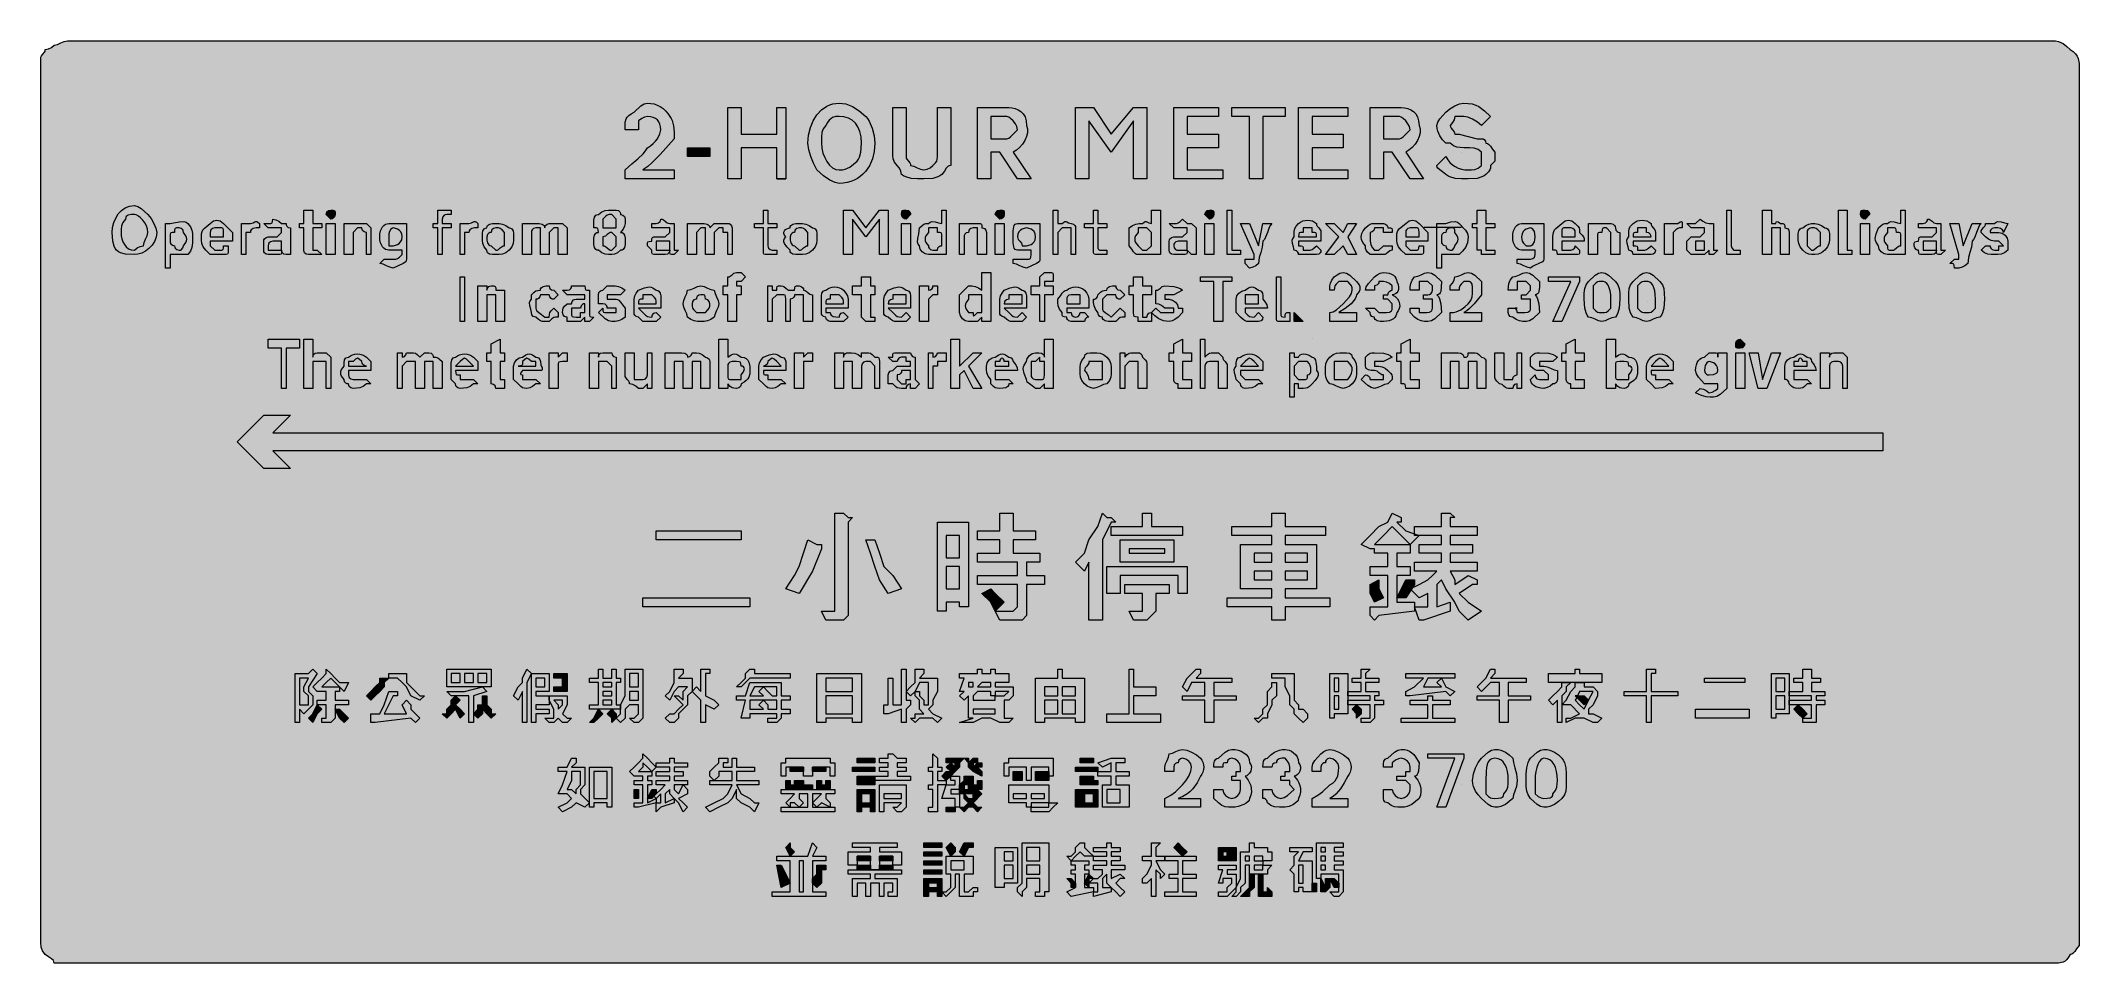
# Model space of a CAD drawing. Header units: metres. Extents: x 10 to 558, y 11 to 259.
import ezdxf

# ---------------------------------------------------------------- set-up
doc = ezdxf.new("R2010")
doc.units = ezdxf.units.M
for name, color, linetype, true_color in [('FILL_BLUE_0000FF', 7, 'Continuous', 0x0000ff), ('FILL_WHITE_FFFFFF', 7, 'Continuous', 0xffffff), ('STROKE_WHITE_FFFFFF', 7, 'Continuous', 0xffffff)]:
    doc.layers.add(name, color=color, linetype=linetype, true_color=true_color)

msp = doc.modelspace()

# ---------------------------------------------------------------- hatches: boundary and pattern name
at = {"layer": 'FILL_BLUE_0000FF', "true_color": 0x0000ff}
h = msp.add_hatch(color=7, dxfattribs=at)
h.dxf.hatch_style = 1
h.paths.add_polyline_path([(551.8, 259.39), (552.54, 259.23), (553.8, 258.69), (554.83, 257.92), (555.75, 257.04), (556.54, 256.54), (557.14, 255.95), (557.56, 255.31), (557.85, 254.64), (558.11, 253.33), (558.15, 252.24), (558.15, 18.24), (558.15, 15.84), (557.44, 14.96), (556.95, 14.19), (556.46, 13.65), (556.15, 13.49), (555.75, 13.44), (555.3, 12.65), (554.83, 12.05), (554.34, 11.63), (553.8, 11.34), (552.54, 11.08), (550.95, 11.04), (16.95, 11.04), (13.35, 11.04), (13.3, 11.44), (13.14, 11.75), (12.6, 12.24), (11.83, 12.73), (10.95, 13.44), (10.26, 14.36), (9.9, 15.39), (9.77, 16.65), (9.75, 18.24), (9.75, 252.24), (9.75, 254.64), (9.8, 255.04), (9.94, 255.35), (10.35, 255.84), (10.76, 256.33), (10.9, 256.64), (10.95, 257.04), (11.83, 257.23), (12.6, 257.64), (13.35, 258.24), (14.25, 258.43), (15.15, 258.84), (16.05, 259.25), (16.95, 259.44), (550.95, 259.44), (551.8, 259.39)])
at = {"layer": 'FILL_WHITE_FFFFFF', "true_color": 0xffffff}
h = msp.add_hatch(color=7, dxfattribs=at)
h.dxf.hatch_style = 1
h.paths.add_polyline_path([(166.95, 235.44), (166.95, 236.64), (166.99, 237.54), (167.25, 238.44), (167.54, 238.89), (167.96, 239.34), (168.56, 239.79), (169.35, 240.24), (171.15, 241.89), (172.05, 242.43), (172.95, 242.64), (173.85, 242.58), (174.73, 242.41), (175.59, 242.13), (176.4, 241.74), (177.16, 241.23), (177.84, 240.61), (178.45, 239.88), (178.95, 239.04), (179.35, 238.54), (179.64, 237.93), (180, 236.49), (180.13, 234.82), (180.15, 233.04), (176.4, 228.84), (174.24, 226.63), (173.05, 225.59), (171.75, 224.64), (180.15, 224.64), (180.15, 222.24), (166.95, 222.24), (166.95, 224.64), (168.73, 226.25), (170.4, 227.64), (171.84, 229.03), (172.45, 229.79), (172.95, 230.64), (173.79, 231.14), (174.52, 231.73), (175.14, 232.37), (175.65, 233.04), (176.32, 234.35), (176.55, 235.44), (176.49, 236.28), (176.32, 237.01), (176.04, 237.63), (175.65, 238.14), (175.14, 238.53), (174.52, 238.81), (173.79, 238.98), (172.95, 239.04), (172.2, 238.89), (171.43, 238.53), (170.55, 237.84), (170.55, 236.64), (170.55, 235.44), (166.95, 235.44)])
h = msp.add_hatch(color=7, dxfattribs=at)
h.dxf.hatch_style = 1
h.paths.add_polyline_path([(207.75, 230.64), (198.15, 230.64), (198.15, 222.24), (194.55, 222.24), (194.55, 241.44), (198.15, 241.44), (198.15, 234.24), (207.75, 234.24), (207.75, 241.44), (210.15, 241.44), (210.15, 222.24), (207.75, 222.24), (207.75, 230.64)])
h = msp.add_hatch(color=7, dxfattribs=at)
h.dxf.hatch_style = 1
h.paths.add_polyline_path([(226.35, 242.41), (227.25, 242.13), (228.15, 241.74), (229.95, 240.61), (231.75, 239.04), (232.2, 238.48), (232.63, 237.75), (233.4, 235.89), (233.94, 233.81), (234.15, 231.84), (233.98, 229.65), (233.49, 227.62), (232.69, 225.79), (231.6, 224.19), (230.95, 223.49), (230.22, 222.88), (229.44, 222.34), (228.58, 221.88), (227.66, 221.52), (226.69, 221.26), (225.65, 221.1), (224.55, 221.04), (223.44, 221.26), (222, 221.94), (220.33, 223.06), (218.55, 224.64), (217.67, 226.44), (216.9, 228.24), (216.36, 230.04), (216.15, 231.84), (216.31, 234.03), (216.79, 236.06), (217.54, 237.89), (218.55, 239.49), (219.78, 240.8), (221.21, 241.8), (221.99, 242.16), (222.81, 242.42), (223.66, 242.58), (224.55, 242.64), (225.45, 242.58), (226.35, 242.41)])
h.paths.add_polyline_path([(222.75, 238.74), (222.3, 238.45), (221.85, 238.03), (221.4, 237.43), (220.95, 236.64), (220.26, 235.72), (219.9, 234.69), (219.77, 233.43), (219.75, 231.84), (219.86, 230.5), (220.16, 229.2), (220.64, 227.98), (221.25, 226.89), (221.98, 225.97), (222.79, 225.26), (223.65, 224.8), (224.55, 224.64), (225.4, 224.69), (226.14, 224.85), (227.4, 225.39), (228.43, 226.16), (229.35, 227.04), (229.75, 227.54), (230.04, 228.13), (230.4, 229.44), (230.55, 231.84), (230.44, 233.53), (230.12, 234.99), (229.6, 236.23), (228.9, 237.24), (228.03, 238.03), (227.01, 238.59), (225.84, 238.93), (224.55, 239.04), (223.65, 239), (222.75, 238.74)], flags=16)
h = msp.add_hatch(color=7, dxfattribs=at)
h.dxf.hatch_style = 1
h.paths.add_polyline_path([(242.55, 229.44), (242.55, 228.24), (242.6, 227.84), (242.74, 227.53), (243.15, 227.04), (243.56, 226.55), (243.7, 226.24), (243.75, 225.84), (244.65, 225.65), (245.55, 225.24), (246.45, 224.83), (247.35, 224.64), (248.23, 224.83), (249, 225.24), (249.75, 225.84), (250.44, 226.55), (250.8, 227.04), (250.93, 227.53), (250.95, 228.24), (250.95, 229.44), (250.95, 241.44), (254.55, 241.44), (254.55, 229.44), (254.55, 225.84), (254.15, 225.79), (253.84, 225.63), (253.35, 225.09), (252.86, 224.32), (252.15, 223.44), (251.65, 223.04), (251.06, 222.75), (249.75, 222.39), (247.35, 222.24), (245.57, 222.26), (243.9, 222.39), (242.46, 222.75), (241.85, 223.04), (241.35, 223.44), (241.16, 224.32), (240.75, 225.09), (240.15, 225.84), (239.46, 226.74), (239.1, 227.64), (238.97, 228.54), (238.95, 229.44), (238.95, 241.44), (242.55, 241.44), (242.55, 229.44)])
h = msp.add_hatch(color=7, dxfattribs=at)
h.dxf.hatch_style = 1
h.paths.add_polyline_path([(270.15, 241.44), (271.05, 241.38), (271.91, 241.2), (272.72, 240.87), (273.45, 240.39), (274.06, 239.74), (274.54, 238.91), (274.84, 237.88), (274.95, 236.64), (275.24, 235.69), (275.23, 234.67), (274.97, 233.62), (274.5, 232.59), (273.86, 231.61), (273.09, 230.73), (272.24, 230), (271.35, 229.44), (276.15, 222.24), (272.55, 222.24), (267.75, 229.44), (265.35, 229.44), (265.35, 222.24), (261.75, 222.24), (261.75, 241.44), (270.15, 241.44)])
h.paths.add_polyline_path([(269.66, 233.06), (270.15, 233.19), (270.64, 233.55), (271.35, 234.24), (272.55, 235.44), (272.36, 236.32), (271.95, 237.09), (271.35, 237.84), (270.64, 238.53), (270.15, 238.89), (269.66, 239.02), (268.95, 239.04), (265.35, 239.04), (265.35, 233.04), (268.95, 233.04), (269.66, 233.06)], flags=16)
h = msp.add_hatch(color=7, dxfattribs=at)
h.dxf.hatch_style = 1
h.paths.add_polyline_path([(288.15, 241.44), (292.95, 241.44), (297.75, 234.24), (303.75, 241.44), (307.35, 241.44), (307.35, 222.24), (303.75, 222.24), (303.75, 237.84), (297.75, 229.44), (291.75, 237.84), (291.75, 222.24), (288.15, 222.24), (288.15, 241.44)])
h = msp.add_hatch(color=7, dxfattribs=at)
h.dxf.hatch_style = 1
h.paths.add_polyline_path([(314.55, 241.44), (326.55, 241.44), (326.55, 239.04), (318.15, 239.04), (318.15, 234.24), (326.55, 234.24), (326.55, 230.64), (318.15, 230.64), (318.15, 224.64), (327.75, 224.64), (327.75, 222.24), (314.55, 222.24), (314.55, 241.44)])
h = msp.add_hatch(color=7, dxfattribs=at)
h.dxf.hatch_style = 1
h.paths.add_polyline_path([(344.55, 239.04), (338.55, 239.04), (338.55, 222.24), (334.95, 222.24), (334.95, 239.04), (330.15, 239.04), (330.15, 241.44), (344.55, 241.44), (344.55, 239.04)])
h = msp.add_hatch(color=7, dxfattribs=at)
h.dxf.hatch_style = 1
h.paths.add_polyline_path([(348.15, 241.44), (361.35, 241.44), (361.35, 239.04), (351.75, 239.04), (351.75, 234.24), (360.15, 234.24), (360.15, 230.64), (351.75, 230.64), (351.75, 224.64), (361.35, 224.64), (361.35, 222.24), (348.15, 222.24), (348.15, 241.44)])
h = msp.add_hatch(color=7, dxfattribs=at)
h.dxf.hatch_style = 1
h.paths.add_polyline_path([(375.75, 241.44), (376.65, 241.38), (377.51, 241.2), (378.32, 240.87), (379.05, 240.39), (379.66, 239.74), (380.14, 238.91), (380.44, 237.88), (380.55, 236.64), (380.84, 235.69), (380.83, 234.67), (380.57, 233.62), (380.1, 232.59), (379.46, 231.61), (378.69, 230.73), (377.84, 230), (376.95, 229.44), (381.75, 222.24), (378.15, 222.24), (373.35, 229.44), (370.95, 229.44), (370.95, 222.24), (367.35, 222.24), (367.35, 241.44), (375.75, 241.44)])
h.paths.add_polyline_path([(375.26, 233.06), (375.75, 233.19), (376.24, 233.55), (376.95, 234.24), (378.15, 235.44), (377.96, 236.32), (377.55, 237.09), (376.95, 237.84), (376.24, 238.53), (375.75, 238.89), (375.26, 239.02), (374.55, 239.04), (370.95, 239.04), (370.95, 233.04), (374.55, 233.04), (375.26, 233.06)], flags=16)
h = msp.add_hatch(color=7, dxfattribs=at)
h.dxf.hatch_style = 1
h.paths.add_polyline_path([(396.15, 233.04), (397.35, 233.04), (397.75, 232.99), (398.04, 232.85), (398.4, 232.44), (398.55, 231.84), (398.95, 231.79), (399.26, 231.63), (399.75, 231.09), (400.24, 230.32), (400.95, 229.44), (400.95, 228.24), (400.95, 227.04), (399.75, 225.84), (399.73, 225.13), (399.6, 224.64), (399.24, 224.15), (398.55, 223.44), (398.05, 223.04), (397.46, 222.75), (396.15, 222.39), (393.75, 222.24), (391.97, 222.26), (390.3, 222.39), (388.86, 222.75), (388.25, 223.04), (387.75, 223.44), (386.87, 224.15), (386.1, 224.64), (385.56, 225.13), (385.4, 225.44), (385.35, 225.84), (387.75, 228.24), (388.25, 227.4), (388.86, 226.66), (389.54, 226.05), (390.3, 225.54), (391.11, 225.15), (391.97, 224.86), (392.85, 224.7), (393.75, 224.64), (394.65, 224.66), (395.55, 224.79), (396.45, 225.15), (397.35, 225.84), (397.35, 229.44), (396.43, 230.13), (395.4, 230.49), (394.14, 230.62), (392.55, 230.64), (391.65, 230.66), (390.75, 230.79), (389.85, 231.15), (388.95, 231.84), (387.75, 231.84), (386.87, 232.76), (386.1, 233.79), (385.56, 235.05), (385.4, 235.79), (385.35, 236.64), (385.56, 237.54), (386.1, 238.44), (387.75, 240.24), (388.84, 241.12), (390.15, 241.89), (391.46, 242.43), (392.55, 242.64), (393.79, 242.58), (394.86, 242.41), (395.78, 242.13), (396.6, 241.74), (398.12, 240.61), (399.75, 239.04), (397.35, 236.64), (396.26, 237.52), (394.95, 238.29), (393.64, 238.83), (392.55, 239.04), (390.15, 239.04), (389.96, 238.16), (389.55, 237.39), (388.95, 236.64), (389, 236.24), (389.14, 235.93), (389.55, 235.44), (389.96, 234.95), (390.1, 234.64), (390.15, 234.24), (391.35, 234.24), (396.15, 233.04)])
h = msp.add_hatch(color=7, dxfattribs=at)
h.dxf.hatch_style = 1
h.paths.add_polyline_path([(183.75, 230.64), (189.75, 230.64), (189.75, 228.24), (183.75, 228.24), (183.75, 230.64)])
h = msp.add_hatch(color=7, dxfattribs=at)
h.dxf.hatch_style = 1
h.paths.add_polyline_path([(36.75, 214.29), (38.55, 212.64), (39.43, 211.55), (40.2, 210.24), (40.74, 208.93), (40.95, 207.84), (40.79, 206.55), (40.35, 205.38), (39.68, 204.36), (38.85, 203.49), (37.9, 202.79), (36.9, 202.27), (35.9, 201.95), (34.95, 201.84), (32.55, 201.99), (31.24, 202.35), (30.65, 202.64), (30.15, 203.04), (29.75, 203.54), (29.46, 204.13), (29.1, 205.44), (28.95, 207.84), (29.06, 209.18), (29.38, 210.48), (29.9, 211.7), (30.6, 212.79), (31.47, 213.71), (32.49, 214.42), (33.66, 214.88), (34.95, 215.04), (35.85, 214.83), (36.75, 214.29)])
h.paths.add_polyline_path([(33.3, 212.49), (32.76, 212.13), (32.6, 211.84), (32.55, 211.44), (31.86, 210.54), (31.5, 209.64), (31.37, 208.74), (31.35, 207.84), (31.41, 206.94), (31.57, 206.08), (31.86, 205.27), (32.25, 204.54), (32.76, 203.93), (33.37, 203.45), (34.11, 203.15), (34.95, 203.04), (35.7, 203.64), (36.47, 204.05), (37.35, 204.24), (37.54, 205.14), (37.95, 206.04), (38.36, 206.94), (38.55, 207.84), (38.44, 208.74), (38.16, 209.6), (37.73, 210.41), (37.2, 211.14), (36.62, 211.75), (36.02, 212.23), (35.45, 212.53), (34.95, 212.64), (34.07, 212.62), (33.3, 212.49)], flags=16)
h = msp.add_hatch(color=7, dxfattribs=at)
h.dxf.hatch_style = 1
h.paths.add_polyline_path([(48.26, 210.75), (48.85, 210.58), (49.35, 210.24), (50.04, 209.34), (50.4, 208.44), (50.53, 207.54), (50.55, 206.64), (50.53, 205.05), (50.4, 203.79), (50.04, 202.76), (49.35, 201.84), (46.95, 201.84), (45.75, 201.84), (44.55, 201.84), (44.55, 198.24), (43.35, 198.24), (43.35, 210.24), (44.55, 210.24), (46.95, 210.69), (48.26, 210.75)])
h.paths.add_polyline_path([(44.7, 207.69), (44.57, 207.33), (44.55, 206.64), (44.55, 205.44), (44.6, 205.04), (44.74, 204.75), (45.15, 204.39), (45.75, 204.24), (45.8, 203.84), (45.94, 203.55), (46.35, 203.19), (46.95, 203.04), (47.35, 203.09), (47.64, 203.23), (48, 203.64), (48.15, 204.24), (48.82, 205.14), (48.99, 205.59), (49.05, 206.04), (48.99, 206.49), (48.82, 206.94), (48.15, 207.84), (48.1, 208.24), (47.96, 208.53), (47.55, 208.89), (46.95, 209.04), (46.26, 209.02), (45.9, 208.89), (45.77, 208.53), (45.75, 207.84), (45.06, 207.82), (44.7, 207.69)], flags=16)
h = msp.add_hatch(color=7, dxfattribs=at)
h.dxf.hatch_style = 1
h.paths.add_polyline_path([(54.15, 203.04), (53.46, 203.94), (53.1, 204.84), (52.97, 205.74), (52.95, 206.64), (53, 207.43), (53.16, 208.05), (53.39, 208.52), (53.7, 208.89), (55.35, 210.24), (56.25, 210.91), (56.7, 211.08), (57.15, 211.14), (57.6, 211.08), (58.05, 210.91), (58.95, 210.24), (61.35, 207.84), (61.35, 205.44), (55.35, 205.44), (55.35, 204.24), (56.55, 203.04), (57.75, 203.04), (58.44, 203.06), (58.8, 203.19), (58.93, 203.55), (58.95, 204.24), (60.15, 204.24), (60.15, 203.04), (60.13, 202.35), (60, 201.99), (59.64, 201.86), (58.95, 201.84), (56.55, 201.84), (55.35, 201.84), (54.15, 203.04)])
h.paths.add_polyline_path([(58.95, 207.84), (58.93, 208.53), (58.8, 208.89), (58.44, 209.02), (57.75, 209.04), (56.55, 209.04), (55.95, 208.89), (55.54, 208.53), (55.4, 208.24), (55.35, 207.84), (55.35, 206.64), (58.95, 206.64), (58.95, 207.84)], flags=16)
h = msp.add_hatch(color=7, dxfattribs=at)
h.dxf.hatch_style = 1
h.paths.add_polyline_path([(66.15, 210.24), (66.86, 210.41), (67.35, 210.69), (67.58, 210.77), (67.84, 210.75), (68.15, 210.58), (68.55, 210.24), (68.55, 209.04), (67.67, 209.02), (66.9, 208.89), (66.36, 208.53), (66.2, 208.24), (66.15, 207.84), (64.95, 207.84), (64.95, 206.64), (64.95, 201.84), (63.75, 201.84), (63.75, 210.24), (64.95, 210.24), (66.15, 210.24)])
h = msp.add_hatch(color=7, dxfattribs=at)
h.dxf.hatch_style = 1
h.paths.add_polyline_path([(74.4, 201.99), (74.04, 201.86), (73.35, 201.84), (72.15, 201.84), (70.95, 201.84), (70.35, 201.99), (69.94, 202.35), (69.8, 202.64), (69.75, 203.04), (69.75, 204.24), (69.75, 205.44), (69.8, 205.84), (69.94, 206.13), (70.35, 206.49), (70.95, 206.64), (72.15, 206.64), (73.35, 206.64), (74.55, 207.84), (74.55, 209.04), (73.35, 209.04), (72.15, 209.04), (70.95, 209.04), (69.75, 210.24), (70.95, 210.24), (71.64, 210.26), (72, 210.39), (72.13, 210.75), (72.15, 211.44), (73.03, 211.25), (73.8, 210.84), (74.55, 210.24), (75.75, 210.24), (75.8, 209.84), (75.94, 209.55), (76.35, 209.19), (76.95, 209.04), (76.95, 206.64), (76.95, 204.24), (76.95, 203.04), (76.95, 201.84), (75.75, 201.84), (75.15, 201.99), (74.74, 202.35), (74.6, 202.64), (74.55, 203.04), (74.53, 202.35), (74.4, 201.99)])
h.paths.add_polyline_path([(74.55, 204.24), (74.55, 205.44), (73.35, 205.44), (72.15, 205.44), (71.55, 205.29), (71.14, 204.93), (71, 204.64), (70.95, 204.24), (70.95, 203.04), (72.15, 203.04), (73.35, 203.04), (74.55, 203.04), (74.55, 204.24)], flags=16)
h = msp.add_hatch(color=7, dxfattribs=at)
h.dxf.hatch_style = 1
h.paths.add_polyline_path([(82.95, 203.04), (84.15, 203.04), (85.35, 201.84), (81.75, 201.84), (81.15, 201.99), (80.74, 202.35), (80.6, 202.64), (80.55, 203.04), (80.55, 209.04), (79.35, 209.04), (79.35, 210.24), (80.55, 210.24), (80.55, 213.84), (82.95, 213.84), (82.95, 210.24), (85.35, 210.24), (85.35, 209.04), (82.95, 209.04), (82.95, 204.24), (82.95, 203.04)])
h = msp.add_hatch(color=7, dxfattribs=at)
h.dxf.hatch_style = 1
h.paths.add_polyline_path([(88.8, 212.04), (88.44, 211.63), (88.15, 211.49), (87.75, 211.44), (86.55, 212.64), (86.6, 213.04), (86.74, 213.33), (87.15, 213.69), (87.75, 213.84), (88.44, 213.82), (88.8, 213.69), (88.93, 213.33), (88.95, 212.64), (88.8, 212.04)])
h = msp.add_hatch(color=7, dxfattribs=at)
h.dxf.hatch_style = 1
h.paths.add_polyline_path([(86.55, 201.84), (86.55, 210.24), (88.95, 210.24), (88.95, 201.84), (86.55, 201.84)])
h = msp.add_hatch(color=7, dxfattribs=at)
h.dxf.hatch_style = 1
h.paths.add_polyline_path([(93.75, 207.84), (93.75, 206.64), (93.75, 201.84), (91.35, 201.84), (91.35, 210.24), (93.75, 210.24), (94.95, 210.24), (97.35, 210.24), (98.55, 209.04), (98.55, 207.84), (98.55, 201.84), (97.35, 201.84), (97.35, 207.84), (96.75, 207.99), (96.34, 208.35), (96.2, 208.64), (96.15, 209.04), (94.95, 209.04), (93.75, 207.84)])
h = msp.add_hatch(color=7, dxfattribs=at)
h.dxf.hatch_style = 1
h.paths.add_polyline_path([(108.15, 201.84), (108.15, 200.64), (108.09, 200.24), (107.92, 199.93), (107.25, 199.44), (104.55, 198.24), (103.65, 198.43), (102.75, 198.84), (101.85, 199.25), (100.95, 199.44), (102.15, 200.64), (104.55, 200.64), (105.26, 200.66), (105.75, 200.79), (106.24, 201.15), (106.95, 201.84), (106.95, 203.04), (105.75, 203.04), (104.55, 203.04), (103.35, 203.04), (102.9, 203.1), (102.47, 203.26), (102.06, 203.55), (101.7, 203.94), (101.39, 204.45), (101.16, 205.06), (101, 205.8), (100.95, 206.64), (101, 207.48), (101.16, 208.21), (101.39, 208.83), (101.7, 209.34), (102.06, 209.73), (102.47, 210.01), (102.9, 210.18), (103.35, 210.24), (104.55, 210.24), (105.75, 210.24), (106.95, 210.24), (108.15, 210.24), (108.15, 201.84)])
h.paths.add_polyline_path([(103.95, 208.74), (103.54, 208.03), (103.4, 207.43), (103.35, 206.64), (103.35, 204.24), (104.55, 204.24), (104.92, 204.28), (105.75, 204.54), (106.19, 204.83), (106.57, 205.25), (106.85, 205.85), (106.95, 206.64), (106.85, 207.43), (106.57, 208.03), (106.19, 208.45), (105.75, 208.74), (104.92, 209), (104.55, 209.04), (104.36, 209), (103.95, 208.74)], flags=16)
h = msp.add_hatch(color=7, dxfattribs=at)
h.dxf.hatch_style = 1
h.paths.add_polyline_path([(117.75, 201.84), (116.55, 201.84), (116.55, 209.04), (115.35, 209.04), (115.35, 210.24), (116.55, 210.24), (116.55, 212.64), (116.55, 213.84), (117.75, 213.84), (118.95, 213.84), (120.15, 213.84), (120.15, 212.64), (118.95, 212.64), (118.55, 212.59), (118.26, 212.45), (117.9, 212.04), (117.75, 211.44), (117.75, 210.24), (120.15, 210.24), (120.15, 209.04), (117.75, 209.04), (117.75, 201.84)])
h = msp.add_hatch(color=7, dxfattribs=at)
h.dxf.hatch_style = 1
h.paths.add_polyline_path([(124.95, 210.24), (125.66, 210.41), (126.15, 210.69), (126.38, 210.77), (126.64, 210.75), (126.95, 210.58), (127.35, 210.24), (127.35, 209.04), (126.47, 209.02), (125.7, 208.89), (125.16, 208.53), (125, 208.24), (124.95, 207.84), (123.75, 207.84), (123.75, 206.64), (123.75, 201.84), (122.55, 201.84), (122.55, 210.24), (123.75, 210.24), (124.95, 210.24)])
h = msp.add_hatch(color=7, dxfattribs=at)
h.dxf.hatch_style = 1
h.paths.add_polyline_path([(128.7, 208.29), (129.06, 208.83), (129.35, 208.99), (129.75, 209.04), (129.8, 209.44), (129.96, 209.73), (130.5, 210.09), (131.27, 210.22), (132.15, 210.24), (133.05, 210.22), (133.95, 210.09), (134.85, 209.73), (135.75, 209.04), (136.15, 208.99), (136.44, 208.83), (136.8, 208.29), (136.93, 207.52), (136.95, 206.64), (136.93, 205.74), (136.8, 204.84), (136.44, 203.94), (135.75, 203.04), (134.85, 202.35), (133.95, 201.99), (133.05, 201.86), (132.15, 201.84), (131.27, 201.86), (130.5, 201.99), (129.96, 202.35), (129.8, 202.64), (129.75, 203.04), (129.06, 203.94), (128.7, 204.84), (128.57, 205.74), (128.55, 206.64), (128.57, 207.52), (128.7, 208.29)])
h.paths.add_polyline_path([(131.14, 208.53), (131, 208.24), (130.95, 207.84), (130.55, 207.79), (130.26, 207.65), (129.9, 207.24), (129.75, 206.64), (129.77, 205.76), (129.9, 204.99), (130.26, 204.45), (130.55, 204.29), (130.95, 204.24), (132.15, 203.04), (132.55, 203.09), (132.86, 203.23), (133.35, 203.64), (133.84, 204.05), (134.15, 204.19), (134.55, 204.24), (134.55, 206.64), (134.55, 207.84), (133.84, 208.53), (133.35, 208.89), (132.86, 209.02), (132.15, 209.04), (131.55, 208.89), (131.14, 208.53)], flags=16)
h = msp.add_hatch(color=7, dxfattribs=at)
h.dxf.hatch_style = 1
h.paths.add_polyline_path([(142.95, 210.24), (143.83, 210.22), (144.6, 210.09), (145.14, 209.73), (145.3, 209.44), (145.35, 209.04), (145.4, 209.44), (145.54, 209.73), (145.95, 210.09), (146.55, 210.24), (147.75, 210.24), (150.15, 210.24), (151.35, 209.04), (151.35, 207.84), (151.35, 201.84), (148.95, 201.84), (148.95, 207.84), (148.95, 209.04), (147.75, 209.04), (146.55, 207.84), (146.55, 206.64), (146.55, 201.84), (144.15, 201.84), (144.15, 207.84), (144.15, 209.04), (142.95, 209.04), (142.35, 208.89), (141.94, 208.53), (141.8, 208.24), (141.75, 207.84), (141.75, 206.64), (141.75, 201.84), (139.35, 201.84), (139.35, 210.24), (141.75, 210.24), (142.95, 210.24)])
h = msp.add_hatch(color=7, dxfattribs=at)
h.dxf.hatch_style = 1
h.paths.add_polyline_path([(166.8, 207.09), (166.93, 206.32), (166.95, 205.44), (166.93, 204.56), (166.8, 203.79), (166.44, 203.25), (166.15, 203.09), (165.75, 203.04), (164.87, 202.35), (164.1, 201.99), (163.35, 201.84), (162.45, 201.86), (161.55, 201.99), (160.65, 202.35), (159.75, 203.04), (159.35, 203.09), (159.06, 203.25), (158.7, 203.79), (158.57, 204.56), (158.55, 205.44), (158.57, 206.32), (158.7, 207.09), (159.06, 207.63), (159.35, 207.79), (159.75, 207.84), (159.73, 208.53), (159.6, 208.89), (159.24, 209.02), (158.55, 209.04), (158.55, 210.24), (158.57, 211.12), (158.7, 211.89), (159.06, 212.43), (159.35, 212.59), (159.75, 212.64), (160.65, 213.33), (161.55, 213.69), (162.45, 213.82), (163.35, 213.84), (164.55, 213.84), (165.15, 213.69), (165.56, 213.33), (165.7, 213.04), (165.75, 212.64), (166.35, 212.49), (166.76, 212.13), (166.9, 211.84), (166.95, 211.44), (166.95, 210.24), (166.8, 209.49), (166.44, 208.72), (165.75, 207.84), (166.15, 207.79), (166.44, 207.63), (166.8, 207.09)])
h.paths.add_polyline_path([(162.15, 207.24), (161.66, 206.83), (161.35, 206.69), (160.95, 206.64), (160.95, 205.44), (160.95, 204.24), (161.35, 204.19), (161.66, 204.05), (162.15, 203.64), (162.64, 203.23), (162.95, 203.09), (163.35, 203.04), (164.55, 204.24), (164.55, 205.44), (164.55, 206.64), (163.35, 207.84), (162.95, 207.79), (162.64, 207.65), (162.15, 207.24)], flags=16)
h.paths.add_polyline_path([(164.55, 210.24), (164.55, 211.44), (163.35, 212.64), (162.64, 212.62), (162.15, 212.49), (161.66, 212.13), (160.95, 211.44), (160.95, 210.24), (160.95, 209.04), (162.15, 209.04), (163.35, 209.04), (164.55, 209.04), (164.55, 210.24)], flags=16)
h = msp.add_hatch(color=7, dxfattribs=at)
h.dxf.hatch_style = 1
h.paths.add_polyline_path([(178.76, 202.35), (178.35, 201.99), (177.75, 201.84), (176.55, 201.84), (175.35, 201.84), (174.66, 201.86), (174.3, 201.99), (174.17, 202.35), (174.15, 203.04), (172.95, 204.24), (172.97, 204.93), (173.1, 205.29), (173.46, 205.42), (174.15, 205.44), (174.17, 206.13), (174.3, 206.49), (174.66, 206.62), (175.35, 206.64), (176.55, 206.64), (177.75, 206.64), (178.95, 207.84), (178.95, 209.04), (177.75, 209.04), (176.55, 209.04), (175.35, 209.04), (174.15, 209.04), (174.15, 210.24), (175.35, 210.24), (175.95, 210.39), (176.36, 210.75), (176.5, 211.04), (176.55, 211.44), (176.95, 211.39), (177.26, 211.25), (177.75, 210.84), (178.24, 210.43), (178.55, 210.29), (178.95, 210.24), (180.15, 210.24), (180.15, 209.04), (180.15, 206.64), (180.15, 204.24), (180.15, 203.04), (181.35, 203.04), (180.15, 201.84), (179.46, 201.86), (179.1, 201.99), (178.97, 202.35), (178.95, 203.04), (178.9, 202.64), (178.76, 202.35)])
h.paths.add_polyline_path([(178.95, 204.24), (178.95, 205.44), (177.75, 205.44), (176.55, 205.44), (175.35, 205.44), (175.35, 204.24), (175.35, 203.04), (176.55, 203.04), (177.75, 203.04), (178.95, 203.04), (178.95, 204.24)], flags=16)
h = msp.add_hatch(color=7, dxfattribs=at)
h.dxf.hatch_style = 1
h.paths.add_polyline_path([(187.35, 210.24), (188.23, 210.22), (189, 210.09), (189.54, 209.73), (189.7, 209.44), (189.75, 209.04), (190.95, 210.24), (192.15, 210.24), (194.55, 210.24), (194.95, 210.19), (195.24, 210.05), (195.6, 209.64), (195.75, 209.04), (195.75, 207.84), (195.75, 201.84), (194.55, 201.84), (194.55, 207.84), (193.35, 207.84), (193.35, 209.04), (192.15, 209.04), (190.95, 207.84), (190.95, 206.64), (190.95, 201.84), (188.55, 201.84), (188.55, 207.84), (188.55, 209.04), (187.35, 209.04), (186.15, 207.84), (186.15, 206.64), (186.15, 201.84), (183.75, 201.84), (183.75, 210.24), (186.15, 210.24), (187.35, 210.24)])
h = msp.add_hatch(color=7, dxfattribs=at)
h.dxf.hatch_style = 1
h.paths.add_polyline_path([(205.4, 203.84), (205.54, 203.55), (205.95, 203.19), (206.55, 203.04), (207.75, 203.04), (207.75, 201.84), (205.35, 201.84), (204.66, 201.86), (204.3, 201.99), (204.17, 202.35), (204.15, 203.04), (204.15, 209.04), (201.75, 209.04), (201.75, 210.24), (204.15, 210.24), (204.15, 213.84), (205.35, 213.84), (205.35, 210.24), (207.75, 210.24), (207.75, 209.04), (205.35, 209.04), (205.35, 204.24), (205.4, 203.84)])
h = msp.add_hatch(color=7, dxfattribs=at)
h.dxf.hatch_style = 1
h.paths.add_polyline_path([(209.66, 207.52), (209.69, 207.93), (209.85, 208.29), (210.13, 208.6), (210.49, 208.83), (210.9, 208.99), (211.35, 209.04), (211.4, 209.44), (211.56, 209.73), (212.1, 210.09), (212.87, 210.22), (213.75, 210.24), (214.65, 210.22), (215.55, 210.09), (216.45, 209.73), (217.35, 209.04), (217.75, 208.99), (218.04, 208.83), (218.4, 208.29), (218.53, 207.52), (218.55, 206.64), (218.53, 205.74), (218.4, 204.84), (218.04, 203.94), (217.35, 203.04), (216.45, 202.35), (215.55, 201.99), (214.65, 201.86), (213.75, 201.84), (212.87, 201.86), (212.1, 201.99), (211.56, 202.35), (211.4, 202.64), (211.35, 203.04), (210.49, 203.94), (209.85, 204.84), (209.69, 205.29), (209.66, 205.74), (209.81, 206.19), (210.15, 206.64), (209.81, 207.09), (209.66, 207.52)])
h.paths.add_polyline_path([(212.74, 208.53), (212.6, 208.24), (212.55, 207.84), (212.15, 207.79), (211.86, 207.65), (211.5, 207.24), (211.35, 206.64), (211.37, 205.76), (211.5, 204.99), (211.86, 204.45), (212.15, 204.29), (212.55, 204.24), (213.75, 203.04), (214.15, 203.09), (214.46, 203.23), (214.95, 203.64), (215.44, 204.05), (215.75, 204.19), (216.15, 204.24), (216.15, 206.64), (216.15, 207.84), (215.44, 208.53), (214.95, 208.89), (214.46, 209.02), (213.75, 209.04), (213.15, 208.89), (212.74, 208.53)], flags=16)
h = msp.add_hatch(color=7, dxfattribs=at)
h.dxf.hatch_style = 1
h.paths.add_polyline_path([(225.75, 213.84), (228.15, 213.84), (231.75, 209.04), (235.35, 213.84), (237.75, 213.84), (237.75, 201.84), (235.35, 201.84), (235.35, 211.44), (231.75, 206.64), (228.15, 211.44), (228.15, 201.84), (225.75, 201.84), (225.75, 213.84)])
h = msp.add_hatch(color=7, dxfattribs=at)
h.dxf.hatch_style = 1
h.paths.add_polyline_path([(242.55, 211.44), (242.15, 211.49), (241.86, 211.63), (241.5, 212.04), (241.35, 212.64), (241.37, 213.33), (241.5, 213.69), (241.86, 213.82), (242.55, 213.84), (243.15, 213.69), (243.56, 213.33), (243.7, 213.04), (243.75, 212.64), (242.55, 211.44)])
h = msp.add_hatch(color=7, dxfattribs=at)
h.dxf.hatch_style = 1
h.paths.add_polyline_path([(241.35, 201.84), (241.35, 210.24), (243.75, 210.24), (243.75, 201.84), (241.35, 201.84)])
h = msp.add_hatch(color=7, dxfattribs=at)
h.dxf.hatch_style = 1
h.paths.add_polyline_path([(248.55, 201.84), (247.67, 202.05), (246.9, 202.59), (246.36, 203.36), (246.15, 204.24), (245.81, 204.69), (245.64, 205.16), (245.7, 206.19), (245.98, 207.45), (246.15, 209.04), (246.86, 209.73), (247.35, 210.09), (247.84, 210.22), (248.55, 210.24), (249, 210.58), (249.45, 210.75), (250.35, 210.69), (251.25, 210.41), (252.15, 210.24), (252.15, 213.84), (253.35, 213.84), (253.35, 201.84), (252.15, 201.84), (249.75, 201.84), (248.55, 201.84)])
h.paths.add_polyline_path([(251.46, 204.05), (251.75, 204.19), (252.15, 204.24), (252.15, 205.44), (252.15, 206.64), (252.13, 207.33), (252, 207.69), (251.64, 207.82), (250.95, 207.84), (250.95, 209.04), (249.75, 209.04), (248.55, 209.04), (248.55, 207.84), (247.87, 206.94), (247.71, 206.49), (247.65, 206.04), (247.71, 205.59), (247.87, 205.14), (248.55, 204.24), (248.6, 203.84), (248.74, 203.55), (249.15, 203.19), (249.75, 203.04), (250.95, 203.04), (251.1, 203.64), (251.46, 204.05)], flags=16)
h = msp.add_hatch(color=7, dxfattribs=at)
h.dxf.hatch_style = 1
h.paths.add_polyline_path([(259.95, 208.89), (259.54, 208.53), (259.4, 208.24), (259.35, 207.84), (258.75, 207.69), (258.34, 207.33), (258.2, 207.04), (258.15, 206.64), (258.15, 201.84), (256.95, 201.84), (256.95, 210.24), (258.15, 210.24), (260.55, 210.24), (261.75, 210.24), (262.44, 210.22), (262.8, 210.09), (262.93, 209.73), (262.95, 209.04), (263.35, 208.99), (263.64, 208.85), (264, 208.44), (264.15, 207.84), (264.15, 201.84), (261.75, 201.84), (261.75, 207.84), (261.75, 209.04), (260.55, 209.04), (259.95, 208.89)])
h = msp.add_hatch(color=7, dxfattribs=at)
h.dxf.hatch_style = 1
h.paths.add_polyline_path([(268.8, 212.04), (268.44, 211.63), (268.15, 211.49), (267.75, 211.44), (266.55, 212.64), (266.6, 213.04), (266.74, 213.33), (267.15, 213.69), (267.75, 213.84), (268.44, 213.82), (268.8, 213.69), (268.93, 213.33), (268.95, 212.64), (268.8, 212.04)])
h = msp.add_hatch(color=7, dxfattribs=at)
h.dxf.hatch_style = 1
h.paths.add_polyline_path([(266.55, 201.84), (266.55, 210.24), (268.95, 210.24), (268.95, 201.84), (266.55, 201.84)])
h = msp.add_hatch(color=7, dxfattribs=at)
h.dxf.hatch_style = 1
h.paths.add_polyline_path([(278.55, 201.84), (278.55, 200.64), (278.49, 200.24), (278.32, 199.93), (277.65, 199.44), (274.95, 198.24), (274.05, 198.43), (273.15, 198.84), (272.25, 199.25), (271.35, 199.44), (271.35, 200.64), (274.95, 200.64), (275.64, 200.66), (276, 200.79), (276.13, 201.15), (276.15, 201.84), (276.15, 203.04), (274.95, 203.04), (272.55, 203.04), (272.15, 203.1), (271.86, 203.26), (271.64, 203.55), (271.5, 203.94), (271.37, 205.06), (271.35, 206.64), (271.37, 208.21), (271.5, 209.34), (271.64, 209.73), (271.86, 210.01), (272.15, 210.18), (272.55, 210.24), (274.95, 210.24), (276.15, 210.24), (277.35, 210.24), (278.55, 210.24), (278.55, 201.84)])
h.paths.add_polyline_path([(273.75, 208.74), (273.31, 208.45), (272.92, 208.03), (272.65, 207.43), (272.55, 206.64), (272.6, 206.24), (272.74, 205.93), (273.15, 205.44), (273.56, 204.95), (273.7, 204.64), (273.75, 204.24), (274.95, 204.24), (275.32, 204.28), (276.15, 204.54), (276.59, 204.83), (276.97, 205.25), (277.25, 205.85), (277.35, 206.64), (277.25, 207.43), (276.97, 208.03), (276.59, 208.45), (276.15, 208.74), (275.32, 209), (274.95, 209.04), (274.57, 209), (273.75, 208.74)], flags=16)
h = msp.add_hatch(color=7, dxfattribs=at)
h.dxf.hatch_style = 1
h.paths.add_polyline_path([(286.95, 209.04), (285.75, 209.04), (284.55, 209.04), (283.35, 207.84), (283.35, 201.84), (282.15, 201.84), (282.15, 213.84), (283.35, 213.84), (283.35, 210.24), (284.55, 210.24), (284.95, 210.58), (285.26, 210.75), (285.52, 210.77), (285.75, 210.69), (286.24, 210.41), (286.95, 210.24), (287.55, 210.09), (287.96, 209.73), (288.1, 209.44), (288.15, 209.04), (288.15, 207.84), (288.15, 201.84), (286.95, 201.84), (286.95, 207.84), (286.95, 209.04)])
h = msp.add_hatch(color=7, dxfattribs=at)
h.dxf.hatch_style = 1
h.paths.add_polyline_path([(294.17, 203.55), (294.3, 203.19), (294.66, 203.06), (295.35, 203.04), (296.55, 203.04), (296.55, 201.84), (294.15, 201.84), (293.46, 201.86), (293.1, 201.99), (292.97, 202.35), (292.95, 203.04), (292.95, 209.04), (290.55, 209.04), (290.55, 210.24), (292.95, 210.24), (292.95, 213.84), (294.15, 213.84), (294.15, 210.24), (296.55, 210.24), (296.55, 209.04), (294.15, 209.04), (294.15, 204.24), (294.17, 203.55)])
h = msp.add_hatch(color=7, dxfattribs=at)
h.dxf.hatch_style = 1
h.paths.add_polyline_path([(306.15, 201.84), (304.95, 201.84), (304.55, 201.89), (304.24, 202.05), (303.75, 202.59), (303.26, 203.36), (302.55, 204.24), (302.55, 209.04), (303.45, 209.73), (304.35, 210.09), (305.25, 210.22), (306.15, 210.24), (306.55, 210.58), (306.86, 210.75), (307.12, 210.77), (307.35, 210.69), (307.84, 210.41), (308.55, 210.24), (308.55, 213.84), (310.95, 213.84), (310.95, 201.84), (308.55, 201.84), (307.35, 201.84), (306.15, 201.84)])
h.paths.add_polyline_path([(308.55, 205.44), (308.55, 206.64), (308.55, 207.84), (307.35, 209.04), (304.95, 209.04), (304.95, 207.84), (304.27, 206.94), (304.11, 206.49), (304.05, 206.04), (304.11, 205.59), (304.27, 205.14), (304.95, 204.24), (306.15, 203.04), (307.35, 203.04), (308.55, 204.24), (308.55, 205.44)], flags=16)
h = msp.add_hatch(color=7, dxfattribs=at)
h.dxf.hatch_style = 1
h.paths.add_polyline_path([(318, 201.99), (317.64, 201.86), (316.95, 201.84), (315.75, 201.84), (314.55, 201.84), (313.95, 201.99), (313.54, 202.35), (313.4, 202.64), (313.35, 203.04), (313.35, 204.24), (313.35, 205.44), (313.4, 205.84), (313.54, 206.13), (313.95, 206.49), (314.55, 206.64), (315.75, 206.64), (316.95, 206.64), (318.15, 207.84), (318.15, 209.04), (316.95, 209.04), (315.75, 209.04), (314.55, 209.04), (313.35, 210.24), (314.55, 210.24), (315.26, 210.26), (315.75, 210.39), (316.24, 210.75), (316.95, 211.44), (318.15, 210.24), (319.35, 210.24), (320.55, 209.04), (320.55, 206.64), (320.55, 204.24), (320.55, 203.04), (320.55, 201.84), (319.35, 201.84), (318.15, 203.04), (318.13, 202.35), (318, 201.99)])
h.paths.add_polyline_path([(318.15, 204.24), (318.15, 205.44), (316.95, 205.44), (315.75, 205.44), (315.15, 205.29), (314.74, 204.93), (314.6, 204.64), (314.55, 204.24), (314.7, 203.64), (315.06, 203.23), (315.35, 203.09), (315.75, 203.04), (316.95, 203.04), (318.15, 203.04), (318.15, 204.24)], flags=16)
h = msp.add_hatch(color=7, dxfattribs=at)
h.dxf.hatch_style = 1
h.paths.add_polyline_path([(325.2, 212.04), (324.84, 211.63), (324.55, 211.49), (324.15, 211.44), (322.95, 212.64), (323, 213.04), (323.14, 213.33), (323.55, 213.69), (324.15, 213.84), (324.84, 213.82), (325.2, 213.69), (325.33, 213.33), (325.35, 212.64), (325.2, 212.04)])
h = msp.add_hatch(color=7, dxfattribs=at)
h.dxf.hatch_style = 1
h.paths.add_polyline_path([(322.95, 201.84), (322.95, 210.24), (325.35, 210.24), (325.35, 201.84), (322.95, 201.84)])
h = msp.add_hatch(color=7, dxfattribs=at)
h.dxf.hatch_style = 1
h.paths.add_polyline_path([(328.95, 213.84), (330.15, 213.84), (330.15, 204.24), (330.15, 203.04), (331.35, 203.04), (332.55, 203.04), (332.55, 201.84), (331.35, 201.84), (330.15, 201.84), (328.95, 201.84), (328.95, 203.04), (328.95, 213.84)])
h = msp.add_hatch(color=7, dxfattribs=at)
h.dxf.hatch_style = 1
h.paths.add_polyline_path([(336.15, 201.84), (332.55, 210.24), (334.95, 210.24), (337.35, 204.24), (338.55, 210.24), (340.95, 210.24), (340.55, 209.74), (340.24, 209.15), (339.75, 207.84), (339.26, 206.53), (338.95, 205.94), (338.55, 205.44), (338.36, 203.83), (337.95, 202.44), (337.54, 201.05), (337.35, 199.44), (336.6, 198.84), (335.83, 198.43), (334.95, 198.24), (333.75, 199.44), (333.75, 200.64), (334.95, 200.64), (336.15, 200.64), (336.15, 201.84)])
h = msp.add_hatch(color=7, dxfattribs=at)
h.dxf.hatch_style = 1
h.paths.add_polyline_path([(348.1, 202.24), (347.96, 202.53), (347.55, 202.89), (346.95, 203.04), (346.78, 203.94), (346.5, 204.84), (346.44, 205.74), (346.61, 206.19), (346.95, 206.64), (346.97, 208.05), (347.1, 208.89), (347.46, 209.51), (348.15, 210.24), (348.65, 210.63), (349.24, 210.91), (349.88, 211.08), (350.55, 211.14), (351.22, 211.08), (351.86, 210.91), (352.45, 210.63), (352.95, 210.24), (353, 209.84), (353.14, 209.53), (353.55, 209.04), (353.96, 208.55), (354.1, 208.24), (354.15, 207.84), (354.15, 205.44), (348.15, 205.44), (348.15, 204.24), (348.84, 204.22), (349.2, 204.09), (349.33, 203.73), (349.35, 203.04), (350.55, 203.04), (351.26, 203.06), (351.75, 203.19), (352.24, 203.55), (352.95, 204.24), (354.15, 203.04), (354.1, 202.64), (353.96, 202.35), (353.55, 201.99), (352.95, 201.84), (349.35, 201.84), (348.15, 201.84), (348.1, 202.24)])
h.paths.add_polyline_path([(352.93, 207.33), (352.8, 207.69), (352.44, 207.82), (351.75, 207.84), (351.75, 209.04), (349.35, 209.04), (349.35, 207.84), (348.66, 207.82), (348.3, 207.69), (348.17, 207.33), (348.15, 206.64), (352.95, 206.64), (352.93, 207.33)], flags=16)
h = msp.add_hatch(color=7, dxfattribs=at)
h.dxf.hatch_style = 1
h.paths.add_polyline_path([(360.15, 204.24), (357.75, 201.84), (355.35, 201.84), (358.95, 206.64), (355.35, 210.24), (357.75, 210.24), (360.15, 207.84), (361.35, 210.24), (363.75, 210.24), (361.35, 206.64), (363.75, 201.84), (361.35, 201.84), (360.15, 204.24)])
h = msp.add_hatch(color=7, dxfattribs=at)
h.dxf.hatch_style = 1
h.paths.add_polyline_path([(369.75, 203.04), (370.95, 204.24), (373.35, 204.24), (373.35, 203.04), (372.95, 202.99), (372.64, 202.85), (372.15, 202.44), (371.66, 202.03), (371.35, 201.89), (370.95, 201.84), (369.75, 201.84), (367.35, 201.84), (366.66, 202.55), (366.3, 203.04), (366.17, 203.53), (366.15, 204.24), (365.46, 205.12), (365.1, 205.89), (364.95, 206.64), (365.14, 207.52), (365.55, 208.29), (366.15, 209.04), (366.86, 209.73), (367.35, 210.09), (367.84, 210.22), (368.55, 210.24), (370.95, 210.24), (371.55, 210.09), (371.96, 209.73), (372.1, 209.44), (372.15, 209.04), (372.84, 209.02), (373.2, 208.89), (373.33, 208.53), (373.35, 207.84), (370.95, 207.84), (370.95, 209.04), (368.55, 209.04), (368.5, 208.64), (368.36, 208.35), (367.95, 207.99), (367.35, 207.84), (367.35, 205.44), (367.54, 204.56), (367.95, 203.79), (368.55, 203.04), (369.75, 203.04)])
h = msp.add_hatch(color=7, dxfattribs=at)
h.dxf.hatch_style = 1
h.paths.add_polyline_path([(375.75, 203.04), (375.06, 203.94), (374.7, 204.84), (374.57, 205.74), (374.55, 206.64), (374.6, 207.43), (374.76, 208.05), (374.99, 208.52), (375.3, 208.89), (376.95, 210.24), (377.85, 210.91), (378.3, 211.08), (378.75, 211.14), (379.2, 211.08), (379.65, 210.91), (380.55, 210.24), (382.95, 207.84), (382.95, 205.44), (376.95, 205.44), (376.95, 204.24), (378.15, 203.04), (379.35, 203.04), (380.04, 203.06), (380.4, 203.19), (380.53, 203.55), (380.55, 204.24), (381.75, 204.24), (381.75, 203.04), (381.73, 202.35), (381.6, 201.99), (381.24, 201.86), (380.55, 201.84), (378.15, 201.84), (376.95, 201.84), (375.75, 203.04)])
h.paths.add_polyline_path([(380.55, 207.84), (380.53, 208.53), (380.4, 208.89), (380.04, 209.02), (379.35, 209.04), (378.15, 209.04), (377.55, 208.89), (377.14, 208.53), (377, 208.24), (376.95, 207.84), (376.95, 206.64), (380.55, 206.64), (380.55, 207.84)], flags=16)
h = msp.add_hatch(color=7, dxfattribs=at)
h.dxf.hatch_style = 1
h.paths.add_polyline_path([(390.28, 210.75), (390.85, 210.58), (391.35, 210.24), (393, 208.44), (393.54, 207.54), (393.75, 206.64), (393.7, 205.79), (393.54, 205.05), (393, 203.79), (392.23, 202.76), (391.35, 201.84), (388.95, 201.84), (387.75, 201.84), (386.55, 201.84), (386.55, 198.24), (385.35, 198.24), (385.35, 210.24), (386.55, 210.24), (387.75, 210.24), (389.1, 210.69), (390.28, 210.75)])
h.paths.add_polyline_path([(386.74, 207.33), (386.6, 207.04), (386.55, 206.64), (386.55, 205.44), (386.6, 205.04), (386.74, 204.75), (387.15, 204.39), (387.75, 204.24), (387.8, 203.84), (387.94, 203.55), (388.35, 203.19), (388.95, 203.04), (389.35, 203.09), (389.64, 203.23), (390, 203.64), (390.15, 204.24), (390.82, 205.14), (390.99, 205.59), (391.05, 206.04), (390.99, 206.49), (390.82, 206.94), (390.15, 207.84), (390.13, 208.53), (390, 208.89), (389.64, 209.02), (388.95, 209.04), (388.35, 208.89), (387.94, 208.53), (387.8, 208.24), (387.75, 207.84), (387.15, 207.69), (386.74, 207.33)], flags=16)
h = msp.add_hatch(color=7, dxfattribs=at)
h.dxf.hatch_style = 1
h.paths.add_polyline_path([(398.55, 203.04), (399.75, 203.04), (400.95, 203.04), (400.95, 201.84), (397.35, 201.84), (397.35, 203.04), (396.15, 203.04), (396.15, 209.04), (394.95, 209.04), (394.95, 210.24), (396.15, 210.24), (396.15, 213.84), (398.55, 213.84), (398.55, 210.24), (400.95, 210.24), (400.95, 209.04), (398.55, 209.04), (398.55, 204.24), (398.55, 203.04)])
h = msp.add_hatch(color=7, dxfattribs=at)
h.dxf.hatch_style = 1
h.paths.add_polyline_path([(414.15, 201.84), (414.15, 200.64), (414.04, 200.24), (413.76, 199.93), (412.8, 199.44), (411.62, 198.95), (411.05, 198.64), (410.55, 198.24), (409.65, 198.43), (408.75, 198.84), (407.85, 199.25), (406.95, 199.44), (406.95, 200.64), (410.55, 200.64), (411.15, 200.79), (411.56, 201.15), (411.7, 201.44), (411.75, 201.84), (411.75, 203.04), (410.55, 203.04), (408.15, 203.04), (407.7, 203.1), (407.27, 203.26), (406.86, 203.55), (406.5, 203.94), (406.19, 204.45), (405.96, 205.06), (405.8, 205.8), (405.75, 206.64), (405.8, 207.48), (405.96, 208.21), (406.19, 208.83), (406.5, 209.34), (406.86, 209.73), (407.27, 210.01), (407.7, 210.18), (408.15, 210.24), (410.55, 210.24), (411.75, 210.24), (414.15, 210.24), (414.15, 201.84)])
h.paths.add_polyline_path([(409.35, 208.74), (408.91, 208.45), (408.52, 208.03), (408.25, 207.43), (408.15, 206.64), (408.17, 205.93), (408.3, 205.44), (408.66, 204.95), (409.35, 204.24), (410.55, 204.24), (410.74, 204.28), (411.15, 204.54), (411.56, 205.25), (411.7, 205.85), (411.75, 206.64), (411.7, 207.43), (411.56, 208.03), (411.15, 208.74), (410.74, 209), (410.55, 209.04), (410.18, 209), (409.35, 208.74)], flags=16)
h = msp.add_hatch(color=7, dxfattribs=at)
h.dxf.hatch_style = 1
h.paths.add_polyline_path([(417.73, 202.53), (417.6, 202.89), (417.24, 203.02), (416.55, 203.04), (416.55, 206.64), (416.6, 207.43), (416.76, 208.05), (416.99, 208.52), (417.3, 208.89), (418.95, 210.24), (419.85, 210.91), (420.3, 211.08), (420.75, 211.14), (421.2, 211.08), (421.65, 210.91), (422.55, 210.24), (423.24, 209.53), (423.6, 209.04), (423.73, 208.55), (423.75, 207.84), (424.44, 207.13), (424.8, 206.64), (424.93, 206.15), (424.95, 205.44), (418.95, 205.44), (418.95, 204.24), (418.95, 203.04), (421.35, 203.04), (421.95, 203.19), (422.36, 203.55), (422.5, 203.84), (422.55, 204.24), (423.75, 203.04), (423.73, 202.35), (423.6, 201.99), (423.24, 201.86), (422.55, 201.84), (420.15, 201.84), (417.75, 201.84), (417.73, 202.53)])
h.paths.add_polyline_path([(422.55, 207.84), (422.5, 208.24), (422.36, 208.53), (421.95, 208.89), (421.35, 209.04), (420.15, 209.04), (419.46, 209.02), (419.1, 208.89), (418.97, 208.53), (418.95, 207.84), (418.95, 206.64), (422.55, 206.64), (422.55, 207.84)], flags=16)
h = msp.add_hatch(color=7, dxfattribs=at)
h.dxf.hatch_style = 1
h.paths.add_polyline_path([(430.26, 209.02), (429.9, 208.89), (429.77, 208.53), (429.75, 207.84), (429.06, 207.82), (428.7, 207.69), (428.57, 207.33), (428.55, 206.64), (428.55, 201.84), (426.15, 201.84), (426.15, 210.24), (428.55, 210.24), (429.75, 210.24), (432.15, 210.24), (432.75, 210.09), (433.16, 209.73), (433.3, 209.44), (433.35, 209.04), (433.5, 208.44), (433.86, 208.03), (434.15, 207.89), (434.55, 207.84), (434.55, 201.84), (432.15, 201.84), (432.15, 207.84), (430.95, 209.04), (430.26, 209.02)])
h = msp.add_hatch(color=7, dxfattribs=at)
h.dxf.hatch_style = 1
h.paths.add_polyline_path([(438.1, 202.24), (437.96, 202.53), (437.55, 202.89), (436.95, 203.04), (436.78, 203.94), (436.5, 204.84), (436.44, 205.74), (436.61, 206.19), (436.95, 206.64), (436.97, 208.05), (437.1, 208.89), (437.46, 209.51), (438.15, 210.24), (438.65, 210.63), (439.24, 210.91), (439.88, 211.08), (440.55, 211.14), (441.22, 211.08), (441.86, 210.91), (442.45, 210.63), (442.95, 210.24), (443, 209.84), (443.14, 209.53), (443.55, 209.04), (443.96, 208.55), (444.1, 208.24), (444.15, 207.84), (444.15, 205.44), (438.15, 205.44), (438.15, 204.24), (438.84, 204.22), (439.2, 204.09), (439.33, 203.73), (439.35, 203.04), (440.55, 203.04), (441.26, 203.06), (441.75, 203.19), (442.24, 203.55), (442.95, 204.24), (444.15, 203.04), (444.1, 202.64), (443.96, 202.35), (443.55, 201.99), (442.95, 201.84), (439.35, 201.84), (438.15, 201.84), (438.1, 202.24)])
h.paths.add_polyline_path([(442.9, 207.04), (442.76, 207.33), (442.35, 207.69), (441.75, 207.84), (441.75, 209.04), (439.35, 209.04), (439.35, 207.84), (438.66, 207.82), (438.3, 207.69), (438.17, 207.33), (438.15, 206.64), (442.95, 206.64), (442.9, 207.04)], flags=16)
h = msp.add_hatch(color=7, dxfattribs=at)
h.dxf.hatch_style = 1
h.paths.add_polyline_path([(450.15, 210.24), (450.75, 210.69), (451.16, 210.75), (451.3, 210.58), (451.35, 210.24), (451.35, 209.04), (450.64, 209.02), (450.15, 208.89), (449.66, 208.53), (448.95, 207.84), (448.95, 206.64), (448.95, 201.84), (446.55, 201.84), (446.55, 210.24), (448.95, 210.24), (450.15, 210.24)])
h = msp.add_hatch(color=7, dxfattribs=at)
h.dxf.hatch_style = 1
h.paths.add_polyline_path([(452.55, 203.04), (452.55, 204.24), (452.55, 205.44), (453.75, 206.64), (454.95, 206.64), (456.15, 206.64), (457.35, 207.84), (457.35, 209.04), (456.15, 209.04), (454.95, 209.04), (453.75, 209.04), (452.55, 210.24), (453.75, 210.24), (454.95, 210.24), (456.15, 211.44), (456.9, 210.84), (457.67, 210.43), (458.55, 210.24), (459.75, 210.24), (459.75, 209.04), (459.75, 206.64), (459.75, 204.24), (459.75, 203.04), (460.95, 203.04), (459.75, 201.84), (458.55, 201.84), (458.55, 203.04), (457.35, 201.84), (454.95, 201.84), (453.75, 201.84), (452.55, 203.04)])
h.paths.add_polyline_path([(457.35, 203.04), (457.35, 204.24), (457.35, 205.44), (456.15, 205.44), (454.95, 205.44), (454.95, 204.24), (454.95, 203.04), (456.15, 203.04), (457.35, 203.04)], flags=16)
h = msp.add_hatch(color=7, dxfattribs=at)
h.dxf.hatch_style = 1
h.paths.add_polyline_path([(463.35, 213.84), (464.55, 213.84), (464.55, 204.24), (464.7, 203.64), (465.06, 203.23), (465.35, 203.09), (465.75, 203.04), (466.95, 203.04), (466.95, 201.84), (465.75, 201.84), (464.55, 201.84), (463.35, 201.84), (463.35, 203.04), (463.35, 213.84)])
h = msp.add_hatch(color=7, dxfattribs=at)
h.dxf.hatch_style = 1
h.paths.add_polyline_path([(477.75, 209.04), (476.55, 209.04), (475.35, 209.04), (475.35, 207.84), (475.35, 201.84), (472.95, 201.84), (472.95, 213.84), (475.35, 213.84), (475.35, 210.24), (476.55, 210.24), (476.6, 210.58), (476.74, 210.75), (477.15, 210.69), (477.75, 210.24), (478.44, 210.22), (478.8, 210.09), (478.93, 209.73), (478.95, 209.04), (479.35, 208.99), (479.64, 208.85), (480, 208.44), (480.15, 207.84), (480.15, 201.84), (477.75, 201.84), (477.75, 207.84), (477.75, 209.04)])
h = msp.add_hatch(color=7, dxfattribs=at)
h.dxf.hatch_style = 1
h.paths.add_polyline_path([(482.7, 208.29), (483.06, 208.83), (483.35, 208.99), (483.75, 209.04), (484.63, 209.73), (485.4, 210.09), (486.15, 210.24), (487.05, 210.22), (487.95, 210.09), (488.85, 209.73), (489.75, 209.04), (490.15, 208.99), (490.44, 208.83), (490.8, 208.29), (490.93, 207.52), (490.95, 206.64), (490.93, 205.74), (490.8, 204.84), (490.44, 203.94), (489.75, 203.04), (488.85, 202.35), (487.95, 201.99), (487.05, 201.86), (486.15, 201.84), (485.4, 201.99), (484.63, 202.35), (483.75, 203.04), (483.06, 203.94), (482.7, 204.84), (482.57, 205.74), (482.55, 206.64), (482.57, 207.52), (482.7, 208.29)])
h.paths.add_polyline_path([(485.14, 208.53), (485, 208.24), (484.95, 207.84), (484.95, 206.64), (484.95, 204.24), (486.15, 203.04), (486.55, 203.09), (486.86, 203.23), (487.35, 203.64), (487.84, 204.05), (488.15, 204.19), (488.55, 204.24), (488.55, 206.64), (488.55, 207.84), (487.84, 208.53), (487.35, 208.89), (486.86, 209.02), (486.15, 209.04), (485.55, 208.89), (485.14, 208.53)], flags=16)
h = msp.add_hatch(color=7, dxfattribs=at)
h.dxf.hatch_style = 1
h.paths.add_polyline_path([(493.35, 213.84), (495.75, 213.84), (495.75, 204.24), (495.75, 203.04), (496.95, 203.04), (496.95, 201.84), (495.75, 201.84), (494.55, 201.84), (493.35, 201.84), (493.35, 203.04), (493.35, 213.84)])
h = msp.add_hatch(color=7, dxfattribs=at)
h.dxf.hatch_style = 1
h.paths.add_polyline_path([(500.55, 211.44), (500.15, 211.49), (499.86, 211.63), (499.5, 212.04), (499.35, 212.64), (499.37, 213.33), (499.5, 213.69), (499.86, 213.82), (500.55, 213.84), (501.15, 213.69), (501.56, 213.33), (501.7, 213.04), (501.75, 212.64), (500.55, 211.44)])
h = msp.add_hatch(color=7, dxfattribs=at)
h.dxf.hatch_style = 1
h.paths.add_polyline_path([(499.35, 201.84), (499.35, 210.24), (501.75, 210.24), (501.75, 201.84), (499.35, 201.84)])
h = msp.add_hatch(color=7, dxfattribs=at)
h.dxf.hatch_style = 1
h.paths.add_polyline_path([(506.55, 201.84), (505.67, 202.05), (504.9, 202.59), (504.36, 203.36), (504.15, 204.24), (503.48, 205.16), (503.31, 205.65), (503.25, 206.19), (503.48, 207.45), (504.15, 209.04), (504.86, 209.73), (505.35, 210.09), (505.84, 210.22), (506.55, 210.24), (507, 210.58), (507.45, 210.75), (508.35, 210.69), (509.25, 210.41), (510.15, 210.24), (510.15, 213.84), (511.35, 213.84), (511.35, 201.84), (510.15, 201.84), (508.95, 201.84), (507.75, 201.84), (506.55, 201.84)])
h.paths.add_polyline_path([(508.46, 203.23), (508.95, 203.64), (509.44, 204.05), (509.75, 204.19), (510.15, 204.24), (510.15, 205.44), (510.15, 206.64), (510.13, 207.33), (510, 207.69), (509.64, 207.82), (508.95, 207.84), (508.93, 208.53), (508.8, 208.89), (508.44, 209.02), (507.75, 209.04), (506.55, 209.04), (506.55, 207.84), (505.87, 206.94), (505.71, 206.49), (505.65, 206.04), (505.71, 205.59), (505.87, 205.14), (506.55, 204.24), (506.57, 203.55), (506.7, 203.19), (507.06, 203.06), (507.75, 203.04), (508.15, 203.09), (508.46, 203.23)], flags=16)
h = msp.add_hatch(color=7, dxfattribs=at)
h.dxf.hatch_style = 1
h.paths.add_polyline_path([(519.56, 202.35), (519.15, 201.99), (518.55, 201.84), (517.35, 201.84), (516.15, 201.84), (515.46, 201.86), (515.1, 201.99), (514.97, 202.35), (514.95, 203.04), (514.55, 203.09), (514.26, 203.23), (513.9, 203.64), (513.75, 204.24), (513.77, 204.93), (513.9, 205.29), (514.26, 205.42), (514.95, 205.44), (514.97, 206.13), (515.1, 206.49), (515.46, 206.62), (516.15, 206.64), (517.35, 206.64), (518.55, 206.64), (519.75, 207.84), (519.75, 209.04), (518.55, 209.04), (517.35, 209.04), (516.15, 209.04), (514.95, 209.04), (514.95, 210.24), (516.15, 210.24), (516.75, 210.39), (517.16, 210.75), (517.3, 211.04), (517.35, 211.44), (517.75, 211.39), (518.06, 211.25), (518.55, 210.84), (519.04, 210.43), (519.35, 210.29), (519.75, 210.24), (520.95, 210.24), (520.95, 209.04), (520.95, 206.64), (520.95, 204.24), (520.95, 203.04), (522.15, 203.04), (520.95, 201.84), (520.26, 201.86), (519.9, 201.99), (519.77, 202.35), (519.75, 203.04), (519.7, 202.64), (519.56, 202.35)])
h.paths.add_polyline_path([(519.75, 204.24), (519.75, 205.44), (518.55, 205.44), (517.35, 205.44), (516.15, 205.44), (516.15, 204.24), (516.15, 203.04), (517.35, 203.04), (518.55, 203.04), (519.75, 203.04), (519.75, 204.24)], flags=16)
h = msp.add_hatch(color=7, dxfattribs=at)
h.dxf.hatch_style = 1
h.paths.add_polyline_path([(525.75, 201.84), (523.35, 210.24), (525.75, 210.24), (526.95, 204.24), (529.35, 210.24), (531.75, 210.24), (531.35, 209.74), (531.04, 209.15), (530.55, 207.84), (530.06, 206.53), (529.75, 205.94), (529.35, 205.44), (529.16, 203.83), (528.75, 202.44), (528.34, 201.05), (528.15, 199.44), (527.4, 198.84), (526.63, 198.43), (525.75, 198.24), (524.55, 198.24), (524.53, 198.93), (524.4, 199.29), (524.04, 199.42), (523.35, 199.44), (524.55, 200.64), (525.75, 200.64), (525.75, 201.84)])
h = msp.add_hatch(color=7, dxfattribs=at)
h.dxf.hatch_style = 1
h.paths.add_polyline_path([(536.55, 207.84), (537.43, 207.63), (538.2, 207.09), (538.74, 206.32), (538.95, 205.44), (538.95, 204.24), (538.95, 203.04), (538.05, 202.35), (537.15, 201.99), (536.25, 201.86), (535.35, 201.84), (534.45, 201.86), (533.55, 201.99), (532.65, 202.35), (531.75, 203.04), (532.95, 204.24), (534.15, 204.24), (534.2, 203.84), (534.34, 203.55), (534.75, 203.19), (535.35, 203.04), (536.55, 203.04), (536.55, 204.24), (537.75, 204.24), (536.55, 205.44), (535.35, 205.44), (534.47, 205.63), (533.7, 206.04), (532.95, 206.64), (531.75, 207.84), (531.8, 208.24), (531.94, 208.55), (532.35, 209.04), (532.76, 209.53), (532.9, 209.84), (532.95, 210.24), (535.35, 210.24), (535.8, 210.58), (536.25, 210.75), (537.15, 210.69), (538.05, 210.41), (538.95, 210.24), (537.75, 207.84), (537.7, 208.24), (537.54, 208.53), (537, 208.89), (536.23, 209.02), (535.35, 209.04), (534.75, 208.89), (534.34, 208.53), (534.2, 208.24), (534.15, 207.84), (535.35, 207.84), (536.55, 207.84)])
h = msp.add_hatch(color=7, dxfattribs=at)
h.dxf.hatch_style = 1
h.paths.add_polyline_path([(122.55, 195.84), (123.75, 195.84), (123.75, 183.84), (122.55, 183.84), (122.55, 195.84)])
h = msp.add_hatch(color=7, dxfattribs=at)
h.dxf.hatch_style = 1
h.paths.add_polyline_path([(129.75, 191.04), (129.75, 189.84), (129.75, 183.84), (127.35, 183.84), (127.35, 193.44), (129.75, 193.44), (129.75, 192.24), (129.9, 192.84), (130.26, 193.25), (130.55, 193.39), (130.95, 193.44), (131.64, 193.42), (132, 193.29), (132.13, 192.93), (132.15, 192.24), (134.55, 192.24), (134.55, 189.84), (134.55, 183.84), (132.15, 183.84), (132.15, 189.84), (132.15, 191.04), (130.95, 191.04), (129.75, 191.04)])
h = msp.add_hatch(color=7, dxfattribs=at)
h.dxf.hatch_style = 1
h.paths.add_polyline_path([(146.55, 185.04), (146.57, 185.75), (146.7, 186.24), (147.06, 186.73), (147.75, 187.44), (148.95, 186.24), (148.95, 185.04), (148.24, 185.02), (147.75, 184.89), (147.26, 184.53), (146.55, 183.84), (145.35, 183.84), (144.64, 183.86), (144.15, 183.99), (143.66, 184.35), (142.95, 185.04), (142.55, 185.09), (142.26, 185.23), (141.9, 185.64), (141.75, 186.24), (141.58, 187.14), (141.3, 188.04), (141.24, 188.94), (141.41, 189.39), (141.75, 189.84), (141.75, 191.04), (142.46, 191.73), (142.95, 192.09), (143.44, 192.22), (144.15, 192.24), (144.2, 192.64), (144.36, 192.93), (144.9, 193.29), (145.67, 193.42), (146.55, 193.44), (146.6, 193.04), (146.74, 192.75), (147.15, 192.39), (147.75, 192.24), (148.95, 191.04), (147.75, 189.84), (147.35, 189.89), (147.06, 190.03), (146.7, 190.44), (146.55, 191.04), (144.15, 191.04), (144, 190.44), (143.64, 190.03), (143.35, 189.89), (142.95, 189.84), (142.95, 187.44), (143, 187.04), (143.16, 186.73), (143.7, 186.24), (144.47, 185.75), (145.35, 185.04), (146.55, 185.04)])
h = msp.add_hatch(color=7, dxfattribs=at)
h.dxf.hatch_style = 1
h.paths.add_polyline_path([(151.35, 185.04), (150.95, 185.09), (150.66, 185.23), (150.3, 185.64), (150.15, 186.24), (150.17, 186.95), (150.3, 187.44), (150.66, 187.93), (151.35, 188.64), (152.55, 188.64), (152.7, 189.24), (153.06, 189.65), (153.35, 189.79), (153.75, 189.84), (156.15, 189.84), (156.15, 191.04), (154.95, 191.04), (153.75, 191.04), (152.55, 191.04), (151.35, 191.04), (150.15, 192.24), (151.35, 192.24), (151.95, 192.39), (152.36, 192.75), (152.5, 193.04), (152.55, 193.44), (153.75, 193.44), (156.15, 193.44), (156.17, 192.75), (156.3, 192.39), (156.66, 192.26), (157.35, 192.24), (157.35, 191.04), (157.35, 188.64), (157.35, 186.24), (157.37, 185.55), (157.5, 185.19), (157.86, 185.06), (158.55, 185.04), (157.35, 183.84), (156.15, 183.84), (156.15, 185.04), (154.95, 183.84), (153.75, 183.84), (151.35, 183.84), (151.35, 185.04)])
h.paths.add_polyline_path([(154.95, 186.24), (156.15, 186.24), (156.15, 188.64), (155.75, 188.59), (155.46, 188.45), (155.1, 188.04), (154.95, 187.44), (153.75, 187.44), (152.55, 187.44), (152.55, 186.24), (152.57, 185.55), (152.7, 185.19), (153.06, 185.06), (153.75, 185.04), (154.95, 185.04), (154.95, 186.24)], flags=16)
h = msp.add_hatch(color=7, dxfattribs=at)
h.dxf.hatch_style = 1
h.paths.add_polyline_path([(163.35, 189.84), (164.55, 189.84), (164.95, 189.79), (165.26, 189.63), (165.75, 189.09), (166.24, 188.32), (166.95, 187.44), (166.95, 186.24), (166.95, 185.04), (166.05, 184.35), (165.15, 183.99), (164.25, 183.86), (163.35, 183.84), (162.45, 184.05), (161.55, 184.59), (159.75, 186.24), (160.95, 187.44), (160.97, 186.75), (161.1, 186.39), (161.46, 186.26), (162.15, 186.24), (163.35, 186.24), (164.55, 186.24), (164.55, 187.44), (163.35, 187.44), (162.15, 187.44), (162.1, 187.84), (161.96, 188.13), (161.55, 188.49), (160.95, 188.64), (159.75, 188.64), (159.75, 191.04), (159.9, 191.64), (160.26, 192.05), (160.55, 192.19), (160.95, 192.24), (162.15, 193.44), (163.35, 193.44), (164.25, 193.42), (165.15, 193.29), (166.05, 192.93), (166.95, 192.24), (165.75, 191.04), (163.35, 191.04), (162.15, 191.04), (162.15, 189.84), (163.35, 189.84)])
h = msp.add_hatch(color=7, dxfattribs=at)
h.dxf.hatch_style = 1
h.paths.add_polyline_path([(169.95, 185.19), (169.54, 185.55), (169.4, 185.84), (169.35, 186.24), (169.35, 189.84), (169.54, 190.72), (169.95, 191.49), (170.55, 192.24), (172.14, 192.91), (173.4, 193.14), (173.94, 193.08), (174.43, 192.91), (175.35, 192.24), (175.75, 192.19), (176.04, 192.03), (176.4, 191.49), (176.53, 190.72), (176.55, 189.84), (176.55, 187.44), (170.55, 187.44), (171.75, 186.24), (172.46, 185.55), (172.95, 185.19), (173.44, 185.06), (174.15, 185.04), (174.3, 185.64), (174.66, 186.05), (174.95, 186.19), (175.35, 186.24), (176.55, 185.04), (175.35, 183.84), (171.75, 183.84), (170.55, 185.04), (169.95, 185.19)])
h.paths.add_polyline_path([(175.33, 189.35), (175.2, 189.84), (174.84, 190.33), (174.15, 191.04), (171.75, 191.04), (171.75, 189.84), (171.06, 189.82), (170.7, 189.69), (170.57, 189.33), (170.55, 188.64), (175.35, 188.64), (175.33, 189.35)], flags=16)
h = msp.add_hatch(color=7, dxfattribs=at)
h.dxf.hatch_style = 1
h.paths.add_polyline_path([(183.15, 190.44), (183.56, 191.34), (183.75, 192.24), (184.65, 192.43), (185.55, 192.84), (186.45, 193.25), (187.35, 193.44), (188.25, 193.25), (189.15, 192.84), (190.05, 192.43), (190.95, 192.24), (191.14, 191.34), (191.55, 190.44), (191.96, 189.54), (192.15, 188.64), (191.96, 187.74), (191.55, 186.84), (191.14, 185.94), (190.95, 185.04), (190.05, 184.35), (189.15, 183.99), (188.25, 183.86), (187.35, 183.84), (186.45, 183.86), (185.55, 183.99), (184.65, 184.35), (183.75, 185.04), (183.56, 185.94), (183.15, 186.84), (182.74, 187.74), (182.55, 188.64), (182.74, 189.54), (183.15, 190.44)])
h.paths.add_polyline_path([(186.34, 190.53), (186.2, 190.24), (186.15, 189.84), (185.75, 189.79), (185.46, 189.65), (185.1, 189.24), (184.95, 188.64), (184.97, 187.93), (185.1, 187.44), (185.46, 186.95), (186.15, 186.24), (187.35, 186.24), (188.55, 186.24), (189.24, 186.95), (189.6, 187.44), (189.73, 187.93), (189.75, 188.64), (189.6, 189.24), (189.24, 189.65), (188.95, 189.79), (188.55, 189.84), (188.53, 190.53), (188.4, 190.89), (188.04, 191.02), (187.35, 191.04), (186.75, 190.89), (186.34, 190.53)], flags=16)
h = msp.add_hatch(color=7, dxfattribs=at)
h.dxf.hatch_style = 1
h.paths.add_polyline_path([(196.95, 183.84), (194.55, 183.84), (194.55, 191.04), (193.35, 191.04), (193.35, 193.44), (194.55, 193.44), (194.55, 194.64), (194.55, 195.84), (194.95, 195.89), (195.26, 196.03), (195.75, 196.44), (196.24, 196.85), (196.55, 196.99), (196.95, 197.04), (198.15, 197.04), (199.35, 195.84), (198.15, 194.64), (196.95, 194.64), (196.95, 193.44), (198.15, 193.44), (198.15, 191.04), (196.95, 191.04), (196.95, 183.84)])
h = msp.add_hatch(color=7, dxfattribs=at)
h.dxf.hatch_style = 1
h.paths.add_polyline_path([(206.55, 192.24), (207.75, 192.24), (207.77, 192.93), (207.9, 193.29), (208.26, 193.42), (208.95, 193.44), (209.35, 193.39), (209.66, 193.25), (210.15, 192.84), (210.64, 192.43), (210.95, 192.29), (211.35, 192.24), (212.55, 192.24), (212.57, 192.93), (212.7, 193.29), (213.06, 193.42), (213.75, 193.44), (214.35, 193.29), (214.76, 192.93), (214.9, 192.64), (214.95, 192.24), (215.35, 192.19), (215.66, 192.05), (216.15, 191.64), (216.64, 191.23), (216.95, 191.09), (217.35, 191.04), (217.35, 189.84), (217.35, 183.84), (214.95, 183.84), (214.95, 189.84), (214.95, 191.04), (213.75, 191.04), (212.55, 191.04), (212.5, 190.64), (212.36, 190.35), (211.95, 189.99), (211.35, 189.84), (211.35, 183.84), (210.15, 183.84), (210.15, 189.84), (210.13, 190.53), (210, 190.89), (209.64, 191.02), (208.95, 191.04), (207.75, 191.04), (206.55, 189.84), (206.55, 183.84), (205.35, 183.84), (205.35, 193.44), (206.55, 193.44), (206.55, 192.24)])
h = msp.add_hatch(color=7, dxfattribs=at)
h.dxf.hatch_style = 1
h.paths.add_polyline_path([(221.14, 184.35), (221, 184.64), (220.95, 185.04), (220.35, 185.19), (219.94, 185.55), (219.8, 185.84), (219.75, 186.24), (219.75, 189.84), (219.77, 190.72), (219.9, 191.49), (220.26, 192.03), (220.55, 192.19), (220.95, 192.24), (221.45, 192.63), (222.04, 192.91), (222.68, 193.08), (223.35, 193.14), (224.02, 193.08), (224.66, 192.91), (225.25, 192.63), (225.75, 192.24), (226.35, 191.49), (226.76, 190.72), (226.95, 189.84), (226.95, 187.44), (220.95, 187.44), (220.95, 186.24), (222.15, 186.24), (222.2, 185.84), (222.36, 185.55), (222.9, 185.19), (223.67, 185.06), (224.55, 185.04), (224.7, 185.64), (225.06, 186.05), (225.35, 186.19), (225.75, 186.24), (226.95, 185.04), (225.75, 183.84), (222.15, 183.84), (221.55, 183.99), (221.14, 184.35)])
h.paths.add_polyline_path([(225.73, 189.35), (225.6, 189.84), (225.24, 190.33), (224.55, 191.04), (222.15, 191.04), (222.15, 189.84), (221.46, 189.82), (221.1, 189.69), (220.97, 189.33), (220.95, 188.64), (225.75, 188.64), (225.73, 189.35)], flags=16)
h = msp.add_hatch(color=7, dxfattribs=at)
h.dxf.hatch_style = 1
h.paths.add_polyline_path([(234.15, 185.04), (234.15, 183.84), (231.75, 183.84), (230.55, 185.04), (230.55, 186.24), (230.55, 191.04), (228.15, 191.04), (228.15, 193.44), (230.55, 193.44), (230.55, 195.84), (232.95, 195.84), (232.95, 193.44), (234.15, 193.44), (234.15, 191.04), (232.95, 191.04), (232.95, 186.24), (232.95, 185.04), (234.15, 185.04)])
h = msp.add_hatch(color=7, dxfattribs=at)
h.dxf.hatch_style = 1
h.paths.add_polyline_path([(238.95, 183.99), (238.46, 184.35), (237.75, 185.04), (237.15, 185.19), (236.74, 185.55), (236.6, 185.84), (236.55, 186.24), (236.55, 189.84), (236.74, 190.72), (237.15, 191.49), (237.75, 192.24), (239.34, 192.91), (240.6, 193.14), (241.14, 193.08), (241.63, 192.91), (242.55, 192.24), (242.95, 192.19), (243.24, 192.03), (243.6, 191.49), (243.73, 190.72), (243.75, 189.84), (243.75, 187.44), (237.75, 187.44), (238.95, 186.24), (239.66, 185.55), (240.15, 185.19), (240.64, 185.06), (241.35, 185.04), (242.55, 186.24), (243.75, 185.04), (242.55, 183.84), (240.15, 183.84), (239.44, 183.86), (238.95, 183.99)])
h.paths.add_polyline_path([(242.55, 191.04), (241.35, 191.04), (238.95, 191.04), (238.95, 189.84), (238.35, 189.69), (237.94, 189.33), (237.8, 189.04), (237.75, 188.64), (242.55, 188.64), (242.55, 191.04)], flags=16)
h = msp.add_hatch(color=7, dxfattribs=at)
h.dxf.hatch_style = 1
h.paths.add_polyline_path([(249.15, 192.39), (249.56, 192.75), (249.7, 193.04), (249.75, 193.44), (250.95, 193.44), (250.95, 191.04), (249.75, 191.04), (248.55, 189.84), (248.55, 183.84), (246.15, 183.84), (246.15, 193.44), (248.55, 193.44), (248.55, 192.24), (249.15, 192.39)])
h = msp.add_hatch(color=7, dxfattribs=at)
h.dxf.hatch_style = 1
h.paths.add_polyline_path([(260.55, 183.84), (259.35, 183.84), (258.47, 184.05), (257.7, 184.59), (257.16, 185.36), (256.95, 186.24), (256.95, 191.04), (259.35, 193.44), (260.25, 193.42), (261.15, 193.29), (262.05, 192.93), (262.95, 192.24), (262.95, 197.04), (265.35, 197.04), (265.35, 183.84), (262.95, 183.84), (262.95, 185.04), (261.75, 183.84), (260.55, 183.84)])
h.paths.add_polyline_path([(262.95, 187.44), (262.95, 189.84), (262.95, 191.04), (261.75, 191.04), (259.35, 191.04), (259.35, 189.84), (258.67, 188.94), (258.51, 188.49), (258.45, 188.04), (258.51, 187.59), (258.67, 187.14), (259.35, 186.24), (260.55, 186.24), (260.57, 185.56), (260.7, 185.34), (261.06, 185.56), (261.75, 186.24), (262.95, 186.24), (262.95, 187.44)], flags=16)
h = msp.add_hatch(color=7, dxfattribs=at)
h.dxf.hatch_style = 1
h.paths.add_polyline_path([(270.15, 183.99), (269.66, 184.35), (268.95, 185.04), (268.35, 185.19), (267.94, 185.55), (267.8, 185.84), (267.75, 186.24), (267.75, 189.84), (267.94, 190.72), (268.35, 191.49), (268.95, 192.24), (270.54, 192.91), (271.8, 193.14), (272.34, 193.08), (272.83, 192.91), (273.75, 192.24), (274.15, 192.19), (274.44, 192.03), (274.8, 191.49), (274.93, 190.72), (274.95, 189.84), (274.95, 187.44), (268.95, 187.44), (270.15, 186.24), (270.86, 185.55), (271.35, 185.19), (271.84, 185.06), (272.55, 185.04), (273.75, 186.24), (274.95, 185.04), (273.75, 183.84), (271.35, 183.84), (270.64, 183.86), (270.15, 183.99)])
h.paths.add_polyline_path([(273.75, 191.04), (272.55, 191.04), (270.15, 191.04), (270.15, 189.84), (269.55, 189.69), (269.14, 189.33), (269, 189.04), (268.95, 188.64), (273.75, 188.64), (273.75, 191.04)], flags=16)
h = msp.add_hatch(color=7, dxfattribs=at)
h.dxf.hatch_style = 1
h.paths.add_polyline_path([(279.75, 183.84), (278.55, 183.84), (278.55, 191.04), (276.15, 191.04), (276.15, 193.44), (278.55, 193.44), (278.55, 194.64), (278.55, 195.84), (279.75, 197.04), (280.95, 197.04), (281.64, 197.02), (282, 196.89), (282.13, 196.53), (282.15, 195.84), (282.15, 194.64), (280.95, 194.64), (279.75, 194.64), (279.75, 193.44), (282.15, 193.44), (282.15, 191.04), (279.75, 191.04), (279.75, 183.84)])
h = msp.add_hatch(color=7, dxfattribs=at)
h.dxf.hatch_style = 1
h.paths.add_polyline_path([(285.94, 184.35), (285.8, 184.64), (285.75, 185.04), (285.06, 185.06), (284.7, 185.19), (284.57, 185.55), (284.55, 186.24), (283.86, 187.14), (283.5, 188.04), (283.37, 188.94), (283.35, 189.84), (284.06, 190.72), (284.55, 191.49), (285.04, 192.03), (285.35, 192.19), (285.75, 192.24), (286.25, 192.63), (286.84, 192.91), (287.48, 193.08), (288.15, 193.14), (288.82, 193.08), (289.46, 192.91), (290.05, 192.63), (290.55, 192.24), (291.15, 191.49), (291.56, 190.72), (291.75, 189.84), (291.75, 187.44), (285.75, 187.44), (285.75, 186.24), (286.95, 186.24), (287, 185.84), (287.14, 185.55), (287.55, 185.19), (288.15, 185.04), (288.55, 185.09), (288.84, 185.23), (289.2, 185.64), (289.35, 186.24), (290.55, 186.24), (291.75, 185.04), (291.35, 184.99), (291.06, 184.85), (290.7, 184.44), (290.55, 183.84), (286.95, 183.84), (286.35, 183.99), (285.94, 184.35)])
h.paths.add_polyline_path([(289.35, 191.04), (288.15, 191.04), (286.95, 191.04), (286.35, 190.89), (285.94, 190.53), (285.8, 190.24), (285.75, 189.84), (285.75, 188.64), (289.35, 188.64), (289.35, 191.04)], flags=16)
h = msp.add_hatch(color=7, dxfattribs=at)
h.dxf.hatch_style = 1
h.paths.add_polyline_path([(300.15, 187.44), (301.35, 186.24), (301.35, 185.04), (300.64, 185.02), (300.15, 184.89), (299.66, 184.53), (298.95, 183.84), (297.75, 183.84), (296.87, 183.86), (296.1, 183.99), (295.56, 184.35), (295.4, 184.64), (295.35, 185.04), (294.95, 185.09), (294.66, 185.23), (294.3, 185.64), (294.15, 186.24), (293.46, 187.14), (293.1, 188.04), (292.97, 188.94), (292.95, 189.84), (293.35, 189.89), (293.64, 190.03), (294, 190.44), (294.15, 191.04), (294.86, 191.73), (295.35, 192.09), (295.84, 192.22), (296.55, 192.24), (296.6, 192.64), (296.76, 192.93), (297.3, 193.29), (298.07, 193.42), (298.95, 193.44), (299, 193.04), (299.14, 192.75), (299.55, 192.39), (300.15, 192.24), (301.35, 191.04), (300.15, 189.84), (299.75, 189.89), (299.46, 190.03), (299.1, 190.44), (298.95, 191.04), (296.55, 191.04), (295.35, 189.84), (295.35, 187.44), (295.4, 187.04), (295.56, 186.73), (296.1, 186.24), (296.87, 185.75), (297.75, 185.04), (300.15, 187.44)])
h = msp.add_hatch(color=7, dxfattribs=at)
h.dxf.hatch_style = 1
h.paths.add_polyline_path([(306.15, 185.04), (307.35, 185.04), (307.5, 185.64), (307.86, 186.05), (308.15, 186.19), (308.55, 186.24), (308.55, 183.84), (304.95, 183.84), (304.95, 185.04), (304.26, 185.06), (303.9, 185.19), (303.77, 185.55), (303.75, 186.24), (303.75, 191.04), (302.55, 191.04), (302.55, 193.44), (303.75, 193.44), (303.75, 195.84), (306.15, 195.84), (306.15, 193.44), (308.55, 193.44), (308.55, 191.04), (306.15, 191.04), (306.15, 186.24), (306.15, 185.04)])
h = msp.add_hatch(color=7, dxfattribs=at)
h.dxf.hatch_style = 1
h.paths.add_polyline_path([(313.35, 189.84), (314.23, 189.63), (315, 189.09), (315.54, 188.32), (315.75, 187.44), (316.95, 187.44), (316.95, 186.24), (315.75, 185.04), (314.87, 184.35), (314.1, 183.99), (313.35, 183.84), (312.5, 183.89), (311.76, 184.05), (310.5, 184.59), (309.47, 185.36), (308.55, 186.24), (309.75, 187.44), (310.95, 186.24), (313.35, 186.24), (314.55, 186.24), (314.55, 187.44), (313.35, 187.44), (312.15, 187.44), (311.27, 188.13), (310.5, 188.49), (309.75, 188.64), (309.75, 191.04), (309.75, 192.24), (310.15, 192.29), (310.46, 192.43), (310.95, 192.84), (311.44, 193.25), (311.75, 193.39), (312.15, 193.44), (314.55, 193.29), (315.86, 192.93), (316.45, 192.64), (316.95, 192.24), (314.55, 191.04), (313.35, 191.04), (312.15, 191.04), (312.15, 189.84), (313.35, 189.84)])
h = msp.add_hatch(color=7, dxfattribs=at)
h.dxf.hatch_style = 1
h.paths.add_polyline_path([(330.15, 194.64), (327.75, 194.64), (327.75, 183.84), (325.35, 183.84), (325.35, 194.64), (321.75, 194.64), (321.75, 195.84), (330.15, 195.84), (330.15, 194.64)])
h = msp.add_hatch(color=7, dxfattribs=at)
h.dxf.hatch_style = 1
h.paths.add_polyline_path([(333.75, 183.99), (333.26, 184.35), (332.55, 185.04), (331.35, 186.24), (331.35, 189.84), (331.56, 190.72), (332.1, 191.49), (332.87, 192.03), (333.75, 192.24), (334.65, 192.91), (335.1, 193.08), (335.55, 193.14), (336, 193.08), (336.45, 192.91), (337.35, 192.24), (337.75, 192.19), (338.04, 192.03), (338.4, 191.49), (338.53, 190.72), (338.55, 189.84), (339.15, 189.09), (339.56, 188.32), (339.75, 187.44), (333.75, 187.44), (333.75, 186.24), (334.46, 185.55), (334.95, 185.19), (335.44, 185.06), (336.15, 185.04), (337.35, 186.24), (338.55, 185.04), (338.4, 184.44), (338.04, 184.03), (337.75, 183.89), (337.35, 183.84), (334.95, 183.84), (334.24, 183.86), (333.75, 183.99)])
h.paths.add_polyline_path([(337.35, 191.04), (336.15, 191.04), (333.75, 191.04), (333.75, 189.84), (333.75, 188.64), (337.35, 188.64), (337.35, 191.04)], flags=16)
h = msp.add_hatch(color=7, dxfattribs=at)
h.dxf.hatch_style = 1
h.paths.add_polyline_path([(342.15, 195.84), (343.35, 195.84), (343.35, 186.24), (343.37, 185.55), (343.5, 185.19), (343.86, 185.06), (344.55, 185.04), (344.57, 185.73), (344.7, 186.09), (345.06, 186.22), (345.75, 186.24), (345.75, 183.84), (344.55, 183.84), (343.35, 183.84), (342.66, 183.86), (342.3, 183.99), (342.17, 184.35), (342.15, 185.04), (342.15, 186.24), (342.15, 195.84)])
h = msp.add_hatch(color=7, dxfattribs=at)
h.dxf.hatch_style = 1
h.paths.add_polyline_path([(356.55, 192.24), (356.55, 193.44), (356.7, 194.19), (357.06, 194.96), (357.75, 195.84), (358.5, 196.44), (359.27, 196.85), (360.15, 197.04), (361.05, 196.83), (361.95, 196.29), (363.75, 194.64), (364.42, 193.74), (364.59, 193.29), (364.65, 192.84), (364.59, 192.39), (364.42, 191.94), (363.75, 191.04), (363.64, 190.54), (363.34, 189.95), (362.25, 188.64), (360.71, 187.33), (358.95, 186.24), (363.75, 186.24), (363.75, 183.84), (356.55, 183.84), (356.55, 186.24), (357.45, 186.45), (358.35, 186.99), (360.15, 188.64), (361.8, 190.44), (362.34, 191.34), (362.55, 192.24), (362.53, 192.95), (362.4, 193.44), (362.04, 193.93), (361.35, 194.64), (360.15, 194.64), (358.95, 194.64), (358.26, 193.93), (357.9, 193.44), (357.77, 192.95), (357.75, 192.24), (356.55, 192.24)])
h = msp.add_hatch(color=7, dxfattribs=at)
h.dxf.hatch_style = 1
h.paths.add_polyline_path([(373.35, 188.64), (372.15, 189.84), (370.95, 189.84), (370.95, 191.04), (372.15, 191.04), (372.3, 191.64), (372.66, 192.05), (372.95, 192.19), (373.35, 192.24), (373.35, 193.44), (372.6, 194.04), (371.83, 194.45), (370.95, 194.64), (369.75, 194.64), (369.7, 194.24), (369.56, 193.95), (369.15, 193.59), (368.55, 193.44), (368.55, 192.24), (366.15, 192.24), (366.36, 193.14), (366.9, 194.04), (368.55, 195.84), (369.3, 196.44), (370.07, 196.85), (370.95, 197.04), (371.79, 196.99), (372.52, 196.83), (373.14, 196.6), (373.65, 196.29), (374.04, 195.93), (374.32, 195.52), (374.49, 195.09), (374.55, 194.64), (374.89, 193.8), (375.04, 193.06), (375.01, 192.45), (374.85, 191.94), (374.57, 191.55), (374.21, 191.26), (373.8, 191.1), (373.35, 191.04), (374.14, 190.54), (374.72, 189.95), (375.1, 189.31), (375.3, 188.64), (375.33, 187.97), (375.21, 187.33), (374.94, 186.74), (374.55, 186.24), (374.49, 185.79), (374.32, 185.36), (374.04, 184.95), (373.65, 184.59), (373.14, 184.28), (372.52, 184.05), (371.79, 183.89), (370.95, 183.84), (370.07, 183.86), (369.3, 183.99), (368.76, 184.35), (368.6, 184.64), (368.55, 185.04), (368.15, 185.09), (367.86, 185.23), (367.5, 185.64), (367.35, 186.24), (366.15, 187.44), (368.55, 187.44), (369.75, 186.24), (370.95, 186.24), (371.83, 186.26), (372.6, 186.39), (373.14, 186.75), (373.3, 187.04), (373.35, 187.44), (373.35, 188.64)])
h = msp.add_hatch(color=7, dxfattribs=at)
h.dxf.hatch_style = 1
h.paths.add_polyline_path([(384.15, 188.64), (384.15, 189.84), (382.95, 189.84), (381.75, 189.84), (381.75, 191.04), (382.95, 191.04), (383.35, 191.09), (383.64, 191.23), (384, 191.64), (384.15, 192.24), (384.15, 193.44), (382.95, 194.64), (380.55, 194.64), (380.55, 193.44), (380.55, 192.24), (378.15, 192.24), (378.17, 193.14), (378.3, 194.04), (378.66, 194.94), (379.35, 195.84), (380.25, 196.03), (381.15, 196.44), (382.05, 196.85), (382.95, 197.04), (383.85, 196.83), (384.75, 196.29), (386.55, 194.64), (386.53, 193.06), (386.4, 191.94), (386.26, 191.55), (386.04, 191.26), (385.75, 191.1), (385.35, 191.04), (385.75, 190.54), (386.04, 189.95), (386.4, 188.64), (386.55, 186.24), (384.75, 184.59), (383.85, 184.05), (382.95, 183.84), (382.05, 183.86), (381.15, 183.99), (380.25, 184.35), (379.35, 185.04), (378.15, 186.24), (378.15, 187.44), (380.55, 187.44), (380.55, 186.24), (381.75, 186.24), (382.63, 186.26), (383.4, 186.39), (383.94, 186.75), (384.1, 187.04), (384.15, 187.44), (384.15, 188.64)])
h = msp.add_hatch(color=7, dxfattribs=at)
h.dxf.hatch_style = 1
h.paths.add_polyline_path([(388.95, 192.24), (388.95, 193.44), (389.55, 194.19), (389.96, 194.96), (390.15, 195.84), (391.05, 196.03), (391.95, 196.44), (392.85, 196.85), (393.75, 197.04), (394.65, 196.83), (395.55, 196.29), (397.35, 194.64), (397.35, 191.04), (395.4, 188.64), (394.14, 187.33), (393.4, 186.74), (392.55, 186.24), (397.35, 186.24), (397.35, 183.84), (388.95, 183.84), (388.95, 186.24), (389.8, 186.29), (390.54, 186.45), (391.8, 186.99), (392.83, 187.76), (393.75, 188.64), (394.44, 189.54), (394.8, 190.44), (394.93, 191.34), (394.95, 192.24), (394.93, 193.12), (394.8, 193.89), (394.44, 194.43), (394.15, 194.59), (393.75, 194.64), (392.55, 194.64), (391.86, 193.93), (391.5, 193.44), (391.37, 192.95), (391.35, 192.24), (388.95, 192.24)])
h = msp.add_hatch(color=7, dxfattribs=at)
h.dxf.hatch_style = 1
h.paths.add_polyline_path([(410.55, 188.64), (410.55, 189.84), (409.35, 189.84), (408.15, 189.84), (408.15, 191.04), (409.35, 191.04), (410.55, 192.24), (410.55, 193.44), (409.35, 194.64), (406.95, 194.64), (406.95, 193.44), (406.95, 192.24), (404.55, 192.24), (404.57, 193.14), (404.7, 194.04), (405.06, 194.94), (405.75, 195.84), (406.65, 196.03), (407.55, 196.44), (408.45, 196.85), (409.35, 197.04), (410.25, 196.83), (411.15, 196.29), (412.95, 194.64), (412.93, 193.06), (412.8, 191.94), (412.66, 191.55), (412.44, 191.26), (412.15, 191.1), (411.75, 191.04), (412.15, 190.54), (412.44, 189.95), (412.8, 188.64), (412.95, 186.24), (411.15, 184.59), (410.25, 184.05), (409.35, 183.84), (408.45, 183.86), (407.55, 183.99), (406.65, 184.35), (405.75, 185.04), (405.35, 185.09), (405.06, 185.23), (404.7, 185.64), (404.55, 186.24), (404.55, 187.44), (406.95, 187.44), (406.44, 187.42), (406.5, 187.29), (406.78, 186.93), (406.95, 186.24), (408.15, 186.24), (409.03, 186.26), (409.8, 186.39), (410.34, 186.75), (410.5, 187.04), (410.55, 187.44), (410.55, 188.64)])
h = msp.add_hatch(color=7, dxfattribs=at)
h.dxf.hatch_style = 1
h.paths.add_polyline_path([(421.35, 194.64), (415.35, 194.64), (415.35, 195.84), (423.75, 195.84), (423.75, 194.64), (418.95, 183.84), (416.55, 183.84), (421.35, 194.64)])
h = msp.add_hatch(color=7, dxfattribs=at)
h.dxf.hatch_style = 1
h.paths.add_polyline_path([(425.1, 192.69), (425.46, 193.72), (426.15, 194.64), (427.95, 196.29), (428.85, 196.83), (429.75, 197.04), (430.65, 196.83), (431.55, 196.29), (433.35, 194.64), (434.04, 193.72), (434.4, 192.69), (434.53, 191.43), (434.55, 189.84), (434.4, 187.44), (434.04, 186.13), (433.75, 185.54), (433.35, 185.04), (432.45, 184.85), (431.55, 184.44), (430.65, 184.03), (429.75, 183.84), (428.85, 184.03), (427.95, 184.44), (427.05, 184.85), (426.15, 185.04), (425.75, 185.54), (425.46, 186.13), (425.1, 187.44), (424.95, 189.84), (424.97, 191.43), (425.1, 192.69)])
h.paths.add_polyline_path([(430.95, 186.39), (431.44, 186.75), (432.15, 187.44), (432.15, 189.84), (432.1, 191.08), (431.94, 192.11), (431.71, 192.94), (431.4, 193.59), (431.04, 194.07), (430.63, 194.4), (430.2, 194.58), (429.75, 194.64), (429.04, 194.62), (428.55, 194.49), (428.06, 194.13), (427.35, 193.44), (427.35, 189.84), (427.35, 187.44), (428.06, 186.75), (428.55, 186.39), (429.04, 186.26), (429.75, 186.24), (430.46, 186.26), (430.95, 186.39)], flags=16)
h = msp.add_hatch(color=7, dxfattribs=at)
h.dxf.hatch_style = 1
h.paths.add_polyline_path([(437.1, 192.69), (437.46, 193.72), (438.15, 194.64), (439.95, 196.29), (440.85, 196.83), (441.75, 197.04), (442.65, 196.83), (443.55, 196.29), (445.35, 194.64), (446.04, 193.72), (446.4, 192.69), (446.53, 191.43), (446.55, 189.84), (446.4, 187.44), (446.04, 186.13), (445.75, 185.54), (445.35, 185.04), (444.45, 184.85), (443.55, 184.44), (442.65, 184.03), (441.75, 183.84), (440.85, 184.03), (439.95, 184.44), (439.05, 184.85), (438.15, 185.04), (437.75, 185.54), (437.46, 186.13), (437.1, 187.44), (436.95, 189.84), (436.97, 191.43), (437.1, 192.69)])
h.paths.add_polyline_path([(442.95, 186.39), (443.44, 186.75), (444.15, 187.44), (444.15, 189.84), (444.1, 191.08), (443.94, 192.11), (443.71, 192.94), (443.4, 193.59), (443.04, 194.07), (442.63, 194.4), (442.2, 194.58), (441.75, 194.64), (441.04, 194.62), (440.55, 194.49), (440.06, 194.13), (439.35, 193.44), (439.35, 189.84), (439.35, 187.44), (440.06, 186.75), (440.55, 186.39), (441.04, 186.26), (441.75, 186.24), (442.46, 186.26), (442.95, 186.39)], flags=16)
h = msp.add_hatch(color=7, dxfattribs=at)
h.dxf.hatch_style = 1
h.paths.add_polyline_path([(346.95, 186.24), (349.35, 183.84), (346.95, 183.84), (346.95, 186.24)])
h = msp.add_hatch(color=7, dxfattribs=at)
h.dxf.hatch_style = 1
h.paths.add_polyline_path([(79.35, 176.64), (75.75, 176.64), (75.75, 165.84), (74.55, 165.84), (74.55, 176.64), (70.95, 176.64), (70.95, 179.04), (79.35, 179.04), (79.35, 176.64)])
h = msp.add_hatch(color=7, dxfattribs=at)
h.dxf.hatch_style = 1
h.paths.add_polyline_path([(86.55, 173.04), (85.35, 173.04), (84.15, 173.04), (82.95, 173.04), (82.95, 171.84), (82.95, 165.84), (80.55, 165.84), (80.55, 179.04), (82.95, 179.04), (82.95, 174.24), (83, 174.64), (83.14, 174.93), (83.55, 175.29), (84.15, 175.44), (86.55, 175.44), (87.75, 174.24), (87.75, 171.84), (87.75, 165.84), (86.55, 165.84), (86.55, 171.84), (86.55, 173.04)])
h = msp.add_hatch(color=7, dxfattribs=at)
h.dxf.hatch_style = 1
h.paths.add_polyline_path([(134.55, 168.24), (134.55, 165.84), (132.15, 165.84), (132.1, 166.24), (131.96, 166.53), (131.55, 166.89), (130.95, 167.04), (130.95, 168.24), (130.95, 173.04), (129.75, 173.04), (129.75, 175.44), (130.95, 175.44), (130.95, 177.84), (133.35, 179.04), (133.35, 175.44), (134.55, 175.44), (134.55, 173.04), (133.35, 173.04), (133.35, 168.24), (134.55, 168.24)])
h = msp.add_hatch(color=7, dxfattribs=at)
h.dxf.hatch_style = 1
h.paths.add_polyline_path([(195.9, 175.08), (196.35, 175.14), (196.8, 175.08), (197.25, 174.91), (198.15, 174.24), (198.94, 174.13), (199.54, 173.85), (199.96, 173.42), (200.25, 172.89), (200.51, 171.71), (200.55, 170.64), (200.51, 169.74), (200.25, 168.84), (199.96, 168.39), (199.54, 167.94), (198.94, 167.49), (198.15, 167.04), (198.1, 166.64), (197.96, 166.35), (197.55, 165.99), (196.95, 165.84), (196.24, 165.86), (195.75, 165.99), (195.26, 166.35), (194.55, 167.04), (194.55, 165.84), (192.15, 165.84), (192.15, 179.04), (194.55, 179.04), (194.55, 175.44), (194.55, 174.24), (195.45, 174.91), (195.9, 175.08)])
h.paths.add_polyline_path([(198.15, 169.44), (198.82, 170.32), (199.05, 171.09), (198.99, 171.4), (198.82, 171.63), (198.54, 171.79), (198.15, 171.84), (198.13, 172.53), (198, 172.89), (197.64, 173.02), (196.95, 173.04), (195.75, 173.04), (195.15, 172.89), (194.74, 172.53), (194.6, 172.24), (194.55, 171.84), (194.55, 169.44), (194.57, 168.75), (194.7, 168.39), (195.06, 168.26), (195.75, 168.24), (196.95, 168.24), (198.15, 168.24), (198.15, 169.44)], flags=16)
h = msp.add_hatch(color=7, dxfattribs=at)
h.dxf.hatch_style = 1
h.paths.add_polyline_path([(260.55, 175.44), (262.95, 175.44), (259.35, 171.84), (262.95, 165.84), (260.55, 165.84), (258.15, 170.64), (256.95, 169.44), (256.95, 165.84), (254.55, 165.84), (254.55, 179.04), (256.95, 179.04), (256.95, 171.84), (260.55, 175.44)])
h = msp.add_hatch(color=7, dxfattribs=at)
h.dxf.hatch_style = 1
h.paths.add_polyline_path([(277.35, 165.84), (276.47, 166.55), (275.7, 167.04), (275.16, 167.53), (275, 167.84), (274.95, 168.24), (274.27, 169.83), (274.05, 171.09), (274.11, 171.63), (274.27, 172.12), (274.95, 173.04), (275.16, 173.92), (275.7, 174.69), (276.47, 175.23), (277.35, 175.44), (278.23, 175.42), (279, 175.29), (279.54, 174.93), (279.7, 174.64), (279.75, 174.24), (279.75, 179.04), (282.15, 179.04), (282.15, 165.84), (279.75, 165.84), (279.75, 167.04), (278.55, 165.84), (277.35, 165.84)])
h.paths.add_polyline_path([(279.6, 168.39), (279.73, 168.75), (279.75, 169.44), (279.75, 171.84), (279.75, 173.04), (278.55, 173.04), (278.55, 174.24), (277.35, 173.04), (276.15, 173.04), (276.15, 169.44), (276.2, 169.04), (276.34, 168.75), (276.75, 168.39), (277.35, 168.24), (278.55, 168.24), (279.24, 168.26), (279.6, 168.39)], flags=16)
h = msp.add_hatch(color=7, dxfattribs=at)
h.dxf.hatch_style = 1
h.paths.add_polyline_path([(318.15, 168.24), (319.35, 168.24), (319.35, 165.84), (315.75, 165.84), (315.75, 167.04), (315.35, 167.09), (315.06, 167.23), (314.7, 167.64), (314.55, 168.24), (314.55, 173.04), (313.35, 173.04), (313.35, 175.44), (314.55, 175.44), (314.55, 177.84), (316.95, 179.04), (316.95, 175.44), (319.35, 175.44), (319.35, 173.04), (316.95, 173.04), (316.95, 168.24), (318.15, 168.24)])
h = msp.add_hatch(color=7, dxfattribs=at)
h.dxf.hatch_style = 1
h.paths.add_polyline_path([(326.55, 173.04), (325.35, 173.04), (324.15, 173.04), (323.75, 172.99), (323.46, 172.85), (323.1, 172.44), (322.95, 171.84), (322.95, 165.84), (321.75, 165.84), (321.75, 179.04), (322.95, 179.04), (322.95, 174.24), (323.66, 174.93), (324.15, 175.29), (324.64, 175.42), (325.35, 175.44), (326.55, 175.44), (327.75, 174.24), (327.8, 173.84), (327.94, 173.53), (328.35, 173.04), (328.76, 172.55), (328.9, 172.24), (328.95, 171.84), (328.95, 165.84), (326.55, 165.84), (326.55, 171.84), (326.55, 173.04)])
h = msp.add_hatch(color=7, dxfattribs=at)
h.dxf.hatch_style = 1
h.paths.add_polyline_path([(379.35, 168.24), (380.55, 168.24), (380.55, 165.84), (376.95, 165.84), (376.93, 166.53), (376.8, 166.89), (376.44, 167.02), (375.75, 167.04), (375.75, 168.24), (375.75, 173.04), (374.55, 173.04), (374.55, 175.44), (375.75, 175.44), (375.75, 177.84), (378.15, 179.04), (378.15, 175.44), (380.55, 175.44), (380.55, 173.04), (378.15, 173.04), (378.15, 168.24), (379.35, 168.24)])
h = msp.add_hatch(color=7, dxfattribs=at)
h.dxf.hatch_style = 1
h.paths.add_polyline_path([(423.75, 168.24), (424.95, 168.24), (424.95, 165.84), (421.35, 165.84), (421.35, 167.04), (420.95, 167.09), (420.66, 167.23), (420.3, 167.64), (420.15, 168.24), (420.15, 173.04), (418.95, 173.04), (418.95, 175.44), (420.15, 175.44), (420.15, 177.84), (422.55, 179.04), (422.55, 175.44), (424.95, 175.44), (424.95, 173.04), (422.55, 173.04), (422.55, 168.24), (423.75, 168.24)])
h = msp.add_hatch(color=7, dxfattribs=at)
h.dxf.hatch_style = 1
h.paths.add_polyline_path([(434.7, 175.08), (435.15, 175.14), (435.6, 175.08), (436.05, 174.91), (436.95, 174.24), (437.74, 174.13), (438.34, 173.85), (438.76, 173.42), (439.05, 172.89), (439.31, 171.71), (439.35, 170.64), (439.31, 169.74), (439.05, 168.84), (438.76, 168.39), (438.34, 167.94), (437.74, 167.49), (436.95, 167.04), (436.9, 166.64), (436.76, 166.35), (436.35, 165.99), (435.75, 165.84), (435.04, 165.86), (434.55, 165.99), (434.06, 166.35), (433.35, 167.04), (433.35, 165.84), (430.95, 165.84), (430.95, 179.04), (433.35, 179.04), (433.35, 175.44), (433.35, 174.24), (434.25, 174.91), (434.7, 175.08)])
h.paths.add_polyline_path([(436.95, 169.44), (437.62, 170.32), (437.85, 171.09), (437.79, 171.4), (437.62, 171.63), (437.34, 171.79), (436.95, 171.84), (436.93, 172.53), (436.8, 172.89), (436.44, 173.02), (435.75, 173.04), (434.55, 173.04), (433.86, 173.02), (433.5, 172.89), (433.37, 172.53), (433.35, 171.84), (433.35, 169.44), (433.37, 168.75), (433.5, 168.39), (433.86, 168.26), (434.55, 168.24), (435.75, 168.24), (436.95, 168.24), (436.95, 169.44)], flags=16)
h = msp.add_hatch(color=7, dxfattribs=at)
h.dxf.hatch_style = 1
h.paths.add_polyline_path([(468.1, 177.44), (467.96, 177.15), (467.55, 176.79), (466.95, 176.64), (466.26, 176.66), (465.9, 176.79), (465.77, 177.15), (465.75, 177.84), (465.9, 178.44), (466.26, 178.85), (466.55, 178.99), (466.95, 179.04), (468.15, 177.84), (468.1, 177.44)])
h = msp.add_hatch(color=7, dxfattribs=at)
h.dxf.hatch_style = 1
h.paths.add_polyline_path([(92.74, 166.35), (92.6, 166.64), (92.55, 167.04), (92.15, 167.09), (91.86, 167.23), (91.5, 167.64), (91.35, 168.24), (90.67, 169.14), (90.51, 169.59), (90.45, 170.04), (90.51, 170.49), (90.67, 170.94), (91.35, 171.84), (91.37, 172.72), (91.5, 173.49), (91.86, 174.03), (92.15, 174.19), (92.55, 174.24), (93.05, 174.63), (93.64, 174.91), (94.28, 175.08), (94.95, 175.14), (95.62, 175.08), (96.26, 174.91), (96.85, 174.63), (97.35, 174.24), (98.55, 173.04), (98.55, 170.64), (92.55, 170.64), (92.55, 169.44), (92.6, 169.04), (92.74, 168.75), (93.15, 168.39), (93.75, 168.24), (94.95, 168.24), (97.35, 168.24), (98.55, 167.04), (97.35, 167.04), (96.45, 166.35), (95.55, 165.99), (94.65, 165.86), (93.75, 165.84), (93.15, 165.99), (92.74, 166.35)])
h.paths.add_polyline_path([(96.75, 171.99), (96.34, 172.35), (96.2, 172.64), (96.15, 173.04), (95.44, 173.71), (94.95, 173.94), (94.46, 173.71), (93.75, 173.04), (92.55, 173.04), (92.55, 171.84), (97.35, 171.84), (96.75, 171.99)], flags=16)
h = msp.add_hatch(color=7, dxfattribs=at)
h.dxf.hatch_style = 1
h.paths.add_polyline_path([(106.95, 174.24), (107.35, 174.29), (107.64, 174.43), (108, 174.84), (108.15, 175.44), (109.35, 175.44), (110.06, 175.42), (110.55, 175.29), (111.04, 174.93), (111.75, 174.24), (112.95, 175.44), (114.15, 175.44), (114.75, 175.29), (115.16, 174.93), (115.3, 174.64), (115.35, 174.24), (116.06, 174.22), (116.55, 174.09), (117.04, 173.73), (117.75, 173.04), (117.75, 165.84), (115.35, 165.84), (115.35, 171.84), (115.35, 173.04), (114.15, 173.04), (112.95, 173.04), (112.95, 171.84), (112.95, 165.84), (110.55, 165.84), (110.55, 171.84), (110.55, 173.04), (109.35, 173.04), (108.15, 173.04), (106.95, 171.84), (106.95, 165.84), (105.75, 165.84), (105.75, 175.44), (106.95, 175.44), (106.95, 174.24)])
h = msp.add_hatch(color=7, dxfattribs=at)
h.dxf.hatch_style = 1
h.paths.add_polyline_path([(121.54, 166.35), (121.4, 166.64), (121.35, 167.04), (120.15, 168.24), (120.15, 171.84), (120.17, 172.72), (120.3, 173.49), (120.66, 174.03), (120.95, 174.19), (121.35, 174.24), (121.85, 174.63), (122.44, 174.91), (123.08, 175.08), (123.75, 175.14), (124.42, 175.08), (125.06, 174.91), (125.65, 174.63), (126.15, 174.24), (127.35, 173.04), (127.35, 170.64), (121.35, 170.64), (121.37, 169.95), (121.5, 169.59), (121.86, 169.46), (122.55, 169.44), (122.55, 168.24), (124.95, 168.24), (126.15, 168.24), (127.35, 167.04), (126.15, 167.04), (125.25, 166.35), (124.35, 165.99), (123.45, 165.86), (122.55, 165.84), (121.95, 165.99), (121.54, 166.35)])
h.paths.add_polyline_path([(124.95, 173.04), (124.24, 173.71), (123.75, 173.94), (123.26, 173.71), (122.55, 173.04), (121.35, 171.84), (126.15, 171.84), (124.95, 173.04)], flags=16)
h = msp.add_hatch(color=7, dxfattribs=at)
h.dxf.hatch_style = 1
h.paths.add_polyline_path([(139.35, 165.99), (138.86, 166.35), (138.15, 167.04), (136.95, 168.24), (136.95, 171.84), (137.16, 172.72), (137.7, 173.49), (138.47, 174.03), (139.35, 174.24), (140.25, 174.91), (140.7, 175.08), (141.15, 175.14), (141.6, 175.08), (142.05, 174.91), (142.95, 174.24), (143.35, 174.19), (143.64, 174.05), (144, 173.64), (144.15, 173.04), (144.32, 172.16), (144.6, 171.39), (144.66, 170.85), (144.49, 170.69), (144.15, 170.64), (139.35, 170.64), (138.84, 169.95), (138.82, 169.73), (138.9, 169.59), (139.35, 169.44), (139.35, 168.24), (141.75, 168.24), (142.95, 168.24), (144.15, 167.04), (142.95, 167.04), (142.07, 166.35), (141.3, 165.99), (140.55, 165.84), (139.84, 165.86), (139.35, 165.99)])
h.paths.add_polyline_path([(142.95, 173.04), (141.75, 173.04), (141.04, 173.71), (140.55, 173.94), (140.06, 173.71), (139.35, 173.04), (139.33, 172.35), (139.2, 171.99), (138.84, 171.86), (138.15, 171.84), (142.95, 171.84), (142.95, 173.04)], flags=16)
h = msp.add_hatch(color=7, dxfattribs=at)
h.dxf.hatch_style = 1
h.paths.add_polyline_path([(150.15, 175.44), (151.35, 175.44), (151.35, 173.04), (150.15, 173.04), (149.46, 173.02), (149.1, 172.89), (148.97, 172.53), (148.95, 171.84), (148.95, 165.84), (146.55, 165.84), (146.55, 175.44), (148.95, 175.44), (148.95, 174.24), (150.15, 175.44)])
h = msp.add_hatch(color=7, dxfattribs=at)
h.dxf.hatch_style = 1
h.paths.add_polyline_path([(159.75, 173.04), (159.75, 171.84), (159.75, 165.84), (157.35, 165.84), (157.35, 175.44), (159.75, 175.44), (159.75, 174.24), (159.8, 174.64), (159.94, 174.93), (160.35, 175.29), (160.95, 175.44), (163.35, 175.44), (163.5, 174.84), (163.86, 174.43), (164.15, 174.29), (164.55, 174.24), (164.55, 171.84), (164.55, 165.84), (163.35, 165.84), (163.35, 171.84), (162.15, 173.04), (160.95, 173.04), (159.75, 173.04)])
h = msp.add_hatch(color=7, dxfattribs=at)
h.dxf.hatch_style = 1
h.paths.add_polyline_path([(169.8, 166.44), (169.03, 166.85), (168.15, 167.04), (168.1, 167.44), (167.96, 167.75), (167.55, 168.24), (167.14, 168.73), (167, 169.04), (166.95, 169.44), (166.95, 175.44), (169.35, 175.44), (169.35, 169.44), (169.35, 168.24), (170.55, 168.24), (171.75, 168.24), (172.15, 168.29), (172.44, 168.43), (172.8, 168.84), (172.95, 169.44), (172.95, 175.44), (174.15, 175.44), (174.15, 165.84), (172.95, 165.84), (172.95, 167.04), (171.75, 165.84), (170.55, 165.84), (169.8, 166.44)])
h = msp.add_hatch(color=7, dxfattribs=at)
h.dxf.hatch_style = 1
h.paths.add_polyline_path([(182.23, 175.42), (183, 175.29), (183.54, 174.93), (183.7, 174.64), (183.75, 174.24), (184.35, 174.39), (184.76, 174.75), (184.9, 175.04), (184.95, 175.44), (186.15, 175.44), (186.9, 175.29), (187.67, 174.93), (188.55, 174.24), (189.15, 174.09), (189.56, 173.73), (189.7, 173.44), (189.75, 173.04), (189.75, 165.84), (187.35, 165.84), (187.35, 171.84), (187.35, 173.04), (186.15, 173.04), (184.95, 173.04), (184.95, 171.84), (184.95, 165.84), (182.55, 165.84), (182.55, 171.84), (182.55, 173.04), (181.35, 173.04), (180.15, 173.04), (180.15, 171.84), (180.15, 165.84), (177.75, 165.84), (177.75, 175.44), (180.15, 175.44), (181.35, 175.44), (182.23, 175.42)])
h = msp.add_hatch(color=7, dxfattribs=at)
h.dxf.hatch_style = 1
h.paths.add_polyline_path([(205.35, 165.99), (204.86, 166.35), (204.15, 167.04), (202.95, 168.24), (202.95, 171.84), (203.14, 172.72), (203.55, 173.49), (204.15, 174.24), (205.74, 174.91), (207, 175.14), (207.54, 175.08), (208.03, 174.91), (208.95, 174.24), (209.35, 174.19), (209.64, 174.05), (210, 173.64), (210.15, 173.04), (210.15, 170.64), (204.15, 170.64), (204.17, 169.95), (204.3, 169.59), (204.66, 169.46), (205.35, 169.44), (205.35, 168.24), (207.75, 168.24), (208.95, 168.24), (210.15, 167.04), (208.95, 167.04), (208.07, 166.35), (207.3, 165.99), (206.55, 165.84), (205.84, 165.86), (205.35, 165.99)])
h.paths.add_polyline_path([(207.75, 173.04), (207.04, 173.71), (206.55, 173.94), (206.06, 173.71), (205.35, 173.04), (205.3, 172.64), (205.16, 172.35), (204.75, 171.99), (204.15, 171.84), (208.95, 171.84), (207.75, 173.04)], flags=16)
h = msp.add_hatch(color=7, dxfattribs=at)
h.dxf.hatch_style = 1
h.paths.add_polyline_path([(216.15, 175.44), (217.35, 175.44), (217.35, 173.04), (214.95, 173.04), (214.95, 171.84), (214.95, 165.84), (212.55, 165.84), (212.55, 175.44), (214.95, 175.44), (214.95, 174.24), (216.15, 175.44)])
h = msp.add_hatch(color=7, dxfattribs=at)
h.dxf.hatch_style = 1
h.paths.add_polyline_path([(225.75, 174.24), (225.9, 174.84), (226.26, 175.25), (226.55, 175.39), (226.95, 175.44), (227.85, 175.42), (228.75, 175.29), (229.65, 174.93), (230.55, 174.24), (230.55, 175.44), (231.75, 175.44), (232.46, 175.42), (232.95, 175.29), (233.44, 174.93), (234.15, 174.24), (234.84, 174.22), (235.2, 174.09), (235.33, 173.73), (235.35, 173.04), (235.35, 165.84), (234.15, 165.84), (234.15, 171.84), (232.95, 173.04), (231.75, 173.04), (231.35, 172.99), (231.06, 172.85), (230.7, 172.44), (230.55, 171.84), (230.55, 165.84), (228.15, 165.84), (228.15, 171.84), (228.15, 173.04), (226.95, 173.04), (225.75, 173.04), (225.75, 171.84), (225.75, 165.84), (223.35, 165.84), (223.35, 175.44), (225.75, 175.44), (225.75, 174.24)])
h = msp.add_hatch(color=7, dxfattribs=at)
h.dxf.hatch_style = 1
h.paths.add_polyline_path([(240.15, 165.99), (239.66, 166.35), (238.95, 167.04), (237.75, 167.04), (237.75, 169.44), (237.9, 170.04), (238.26, 170.45), (238.55, 170.59), (238.95, 170.64), (240.15, 171.84), (241.35, 171.84), (243.75, 171.84), (243.75, 173.04), (242.55, 173.04), (242.55, 174.24), (241.35, 174.24), (240.95, 174.19), (240.66, 174.05), (240.3, 173.64), (240.15, 173.04), (238.95, 173.04), (237.75, 174.24), (238.95, 174.24), (238.97, 174.93), (239.1, 175.29), (239.46, 175.42), (240.15, 175.44), (241.35, 175.44), (243.75, 175.44), (243.9, 174.84), (244.26, 174.43), (244.55, 174.29), (244.95, 174.24), (244.95, 173.04), (244.95, 170.64), (244.95, 168.24), (246.15, 167.04), (244.95, 165.84), (243.75, 165.84), (243.75, 167.04), (243.15, 166.89), (242.74, 166.53), (242.6, 166.24), (242.55, 165.84), (241.35, 165.84), (240.64, 165.86), (240.15, 165.99)])
h.paths.add_polyline_path([(242.55, 168.24), (243.75, 168.24), (243.75, 170.64), (242.55, 170.64), (241.35, 170.64), (241.3, 170.24), (241.16, 169.95), (240.75, 169.59), (240.15, 169.44), (240.15, 168.24), (241.35, 167.04), (242.55, 167.04), (242.55, 168.24)], flags=16)
h = msp.add_hatch(color=7, dxfattribs=at)
h.dxf.hatch_style = 1
h.paths.add_polyline_path([(250.15, 174.29), (250.44, 174.43), (250.8, 174.84), (250.95, 175.44), (253.35, 175.44), (253.35, 173.04), (250.95, 173.04), (250.95, 171.84), (249.75, 171.84), (249.75, 165.84), (248.55, 165.84), (248.55, 175.44), (249.75, 175.44), (249.75, 174.24), (250.15, 174.29)])
h = msp.add_hatch(color=7, dxfattribs=at)
h.dxf.hatch_style = 1
h.paths.add_polyline_path([(266.55, 165.99), (266.06, 166.35), (265.35, 167.04), (265.35, 168.24), (264.66, 169.14), (264.3, 170.04), (264.17, 170.94), (264.15, 171.84), (264.36, 172.72), (264.9, 173.49), (265.67, 174.03), (266.55, 174.24), (267.45, 174.91), (267.9, 175.08), (268.35, 175.14), (268.8, 175.08), (269.25, 174.91), (270.15, 174.24), (270.55, 174.19), (270.84, 174.05), (271.2, 173.64), (271.35, 173.04), (272.04, 172.16), (272.4, 171.39), (272.55, 170.64), (266.55, 170.64), (266.55, 169.44), (266.55, 168.24), (268.95, 168.24), (270.15, 168.24), (271.35, 167.04), (270.15, 167.04), (270.1, 166.64), (269.94, 166.35), (269.4, 165.99), (268.63, 165.86), (267.75, 165.84), (267.04, 165.86), (266.55, 165.99)])
h.paths.add_polyline_path([(270.15, 173.04), (268.95, 173.04), (268.9, 173.43), (268.76, 173.71), (268.57, 173.88), (268.35, 173.94), (268.13, 173.88), (267.94, 173.71), (267.8, 173.43), (267.75, 173.04), (266.55, 173.04), (266.55, 171.84), (270.15, 171.84), (270.15, 173.04)], flags=16)
h = msp.add_hatch(color=7, dxfattribs=at)
h.dxf.hatch_style = 1
h.paths.add_polyline_path([(289.5, 172.44), (289.86, 173.34), (290.55, 174.24), (290.6, 174.64), (290.76, 174.93), (291.3, 175.29), (292.07, 175.42), (292.95, 175.44), (293.85, 175.42), (294.75, 175.29), (295.65, 174.93), (296.55, 174.24), (297.24, 173.34), (297.6, 172.44), (297.73, 171.54), (297.75, 170.64), (297.73, 169.74), (297.6, 168.84), (297.24, 167.94), (296.55, 167.04), (295.65, 166.85), (294.75, 166.44), (293.85, 166.03), (292.95, 165.84), (292.07, 166.03), (291.3, 166.44), (290.55, 167.04), (289.86, 167.94), (289.5, 168.84), (289.37, 169.74), (289.35, 170.64), (289.37, 171.54), (289.5, 172.44)])
h.paths.add_polyline_path([(291.7, 172.64), (291.56, 172.33), (291.15, 171.84), (290.74, 171.35), (290.6, 171.04), (290.55, 170.64), (291.15, 169.89), (291.56, 169.12), (291.75, 168.24), (292.95, 168.24), (295.35, 168.24), (295.35, 170.64), (295.35, 173.04), (292.95, 173.04), (291.75, 173.04), (291.7, 172.64)], flags=16)
h = msp.add_hatch(color=7, dxfattribs=at)
h.dxf.hatch_style = 1
h.paths.add_polyline_path([(302.55, 173.04), (301.35, 171.84), (301.35, 165.84), (300.15, 165.84), (300.15, 175.44), (301.35, 175.44), (301.35, 174.24), (302.06, 174.93), (302.55, 175.29), (303.04, 175.42), (303.75, 175.44), (304.95, 175.44), (305.35, 175.39), (305.64, 175.25), (306, 174.84), (306.15, 174.24), (306.84, 173.53), (307.2, 173.04), (307.33, 172.55), (307.35, 171.84), (307.35, 165.84), (304.95, 165.84), (304.95, 171.84), (304.95, 173.04), (303.75, 173.04), (302.55, 173.04)])
h = msp.add_hatch(color=7, dxfattribs=at)
h.dxf.hatch_style = 1
h.paths.add_polyline_path([(332.74, 166.35), (332.6, 166.64), (332.55, 167.04), (331.35, 168.24), (331.18, 169.14), (330.9, 170.04), (330.84, 170.94), (331.01, 171.39), (331.35, 171.84), (331.37, 172.72), (331.5, 173.49), (331.86, 174.03), (332.15, 174.19), (332.55, 174.24), (333.05, 174.63), (333.64, 174.91), (334.28, 175.08), (334.95, 175.14), (335.62, 175.08), (336.26, 174.91), (336.85, 174.63), (337.35, 174.24), (338.55, 173.04), (338.55, 170.64), (332.55, 170.64), (332.55, 169.44), (333.75, 168.24), (336.15, 168.24), (337.35, 168.24), (338.55, 167.04), (337.35, 167.04), (336.45, 166.35), (335.55, 165.99), (334.65, 165.86), (333.75, 165.84), (333.15, 165.99), (332.74, 166.35)])
h.paths.add_polyline_path([(336.15, 173.04), (335.44, 173.71), (334.95, 173.94), (334.46, 173.71), (333.75, 173.04), (332.55, 171.84), (337.35, 171.84), (336.15, 173.04)], flags=16)
h = msp.add_hatch(color=7, dxfattribs=at)
h.dxf.hatch_style = 1
h.paths.add_polyline_path([(348.54, 174.91), (348.97, 175.08), (349.5, 175.14), (350.08, 175.08), (350.68, 174.91), (351.25, 174.63), (351.75, 174.24), (352.15, 174.13), (352.44, 173.85), (352.66, 173.42), (352.8, 172.89), (352.93, 171.71), (352.95, 170.64), (353.29, 170.19), (353.44, 169.74), (353.41, 169.29), (353.25, 168.84), (352.61, 167.94), (351.75, 167.04), (351.04, 166.35), (350.55, 165.99), (350.06, 165.86), (349.35, 165.84), (348.15, 165.84), (348.15, 167.04), (346.95, 167.04), (346.95, 165.84), (346.95, 163.44), (345.75, 163.44), (345.75, 175.44), (346.95, 175.44), (346.95, 174.24), (348.15, 174.24), (348.26, 174.63), (348.54, 174.91)])
h.paths.add_polyline_path([(346.95, 169.44), (348.15, 168.24), (349.35, 168.24), (350.04, 168.26), (350.4, 168.39), (350.53, 168.75), (350.55, 169.44), (350.94, 169.55), (351.22, 169.83), (351.39, 170.26), (351.45, 170.79), (351.39, 171.37), (351.22, 171.97), (350.94, 172.54), (350.55, 173.04), (349.35, 173.04), (348.15, 173.04), (346.95, 171.84), (346.95, 169.44)], flags=16)
h = msp.add_hatch(color=7, dxfattribs=at)
h.dxf.hatch_style = 1
h.paths.add_polyline_path([(355.5, 172.44), (355.86, 173.34), (356.55, 174.24), (357.45, 174.93), (358.35, 175.29), (359.25, 175.42), (360.15, 175.44), (361.03, 175.42), (361.8, 175.29), (362.34, 174.93), (362.5, 174.64), (362.55, 174.24), (363.24, 173.34), (363.6, 172.44), (363.73, 171.54), (363.75, 170.64), (363.73, 169.74), (363.6, 168.84), (363.24, 167.94), (362.55, 167.04), (361.8, 166.44), (361.03, 166.03), (360.15, 165.84), (359.25, 166.03), (358.35, 166.44), (357.45, 166.85), (356.55, 167.04), (355.86, 167.94), (355.5, 168.84), (355.37, 169.74), (355.35, 170.64), (355.37, 171.54), (355.5, 172.44)])
h.paths.add_polyline_path([(357.75, 170.64), (357.75, 168.24), (360.15, 168.24), (361.35, 168.24), (362.04, 169.12), (362.4, 169.89), (362.55, 170.64), (362.53, 171.35), (362.4, 171.84), (362.04, 172.33), (361.35, 173.04), (360.15, 173.04), (357.75, 173.04), (357.75, 170.64)], flags=16)
h = msp.add_hatch(color=7, dxfattribs=at)
h.dxf.hatch_style = 1
h.paths.add_polyline_path([(369.75, 171.84), (370.63, 171.65), (371.4, 171.24), (372.15, 170.64), (372.84, 169.93), (373.2, 169.44), (373.33, 168.95), (373.35, 168.24), (372.15, 167.04), (371.25, 166.85), (370.35, 166.44), (369.45, 166.03), (368.55, 165.84), (367.65, 166.05), (366.75, 166.59), (364.95, 168.24), (366.15, 169.44), (366.55, 169.39), (366.84, 169.25), (367.2, 168.84), (367.35, 168.24), (368.55, 168.24), (369.75, 168.24), (370.95, 168.24), (370.95, 169.44), (370.55, 169.49), (370.24, 169.63), (369.75, 170.04), (369.26, 170.45), (368.95, 170.59), (368.55, 170.64), (367.67, 170.66), (366.9, 170.79), (366.36, 171.15), (366.2, 171.44), (366.15, 171.84), (366.15, 173.04), (366.15, 174.24), (366.86, 174.93), (367.35, 175.29), (367.84, 175.42), (368.55, 175.44), (370.95, 175.29), (372.26, 174.93), (372.85, 174.64), (373.35, 174.24), (370.95, 173.04), (369.75, 173.04), (368.55, 173.04), (368.55, 171.84), (369.75, 171.84)])
h = msp.add_hatch(color=7, dxfattribs=at)
h.dxf.hatch_style = 1
h.paths.add_polyline_path([(391.03, 175.42), (391.8, 175.29), (392.34, 174.93), (392.5, 174.64), (392.55, 174.24), (393.24, 174.26), (393.6, 174.39), (393.73, 174.75), (393.75, 175.44), (394.95, 175.44), (395.66, 175.42), (396.15, 175.29), (396.64, 174.93), (397.35, 174.24), (397.95, 174.09), (398.36, 173.73), (398.5, 173.44), (398.55, 173.04), (398.55, 165.84), (396.15, 165.84), (396.15, 171.84), (396.15, 173.04), (394.95, 173.04), (393.75, 173.04), (393.75, 171.84), (393.75, 165.84), (391.35, 165.84), (391.35, 171.84), (391.35, 173.04), (390.15, 173.04), (388.95, 173.04), (388.95, 171.84), (388.95, 165.84), (386.55, 165.84), (386.55, 175.44), (388.95, 175.44), (390.15, 175.44), (391.03, 175.42)])
h = msp.add_hatch(color=7, dxfattribs=at)
h.dxf.hatch_style = 1
h.paths.add_polyline_path([(404.15, 165.89), (403.84, 166.03), (403.35, 166.44), (402.86, 166.85), (402.55, 166.99), (402.15, 167.04), (401.46, 167.75), (401.1, 168.24), (400.97, 168.73), (400.95, 169.44), (400.95, 175.44), (403.35, 175.44), (403.35, 169.44), (403.35, 168.24), (404.55, 168.24), (405.75, 168.24), (405.9, 168.84), (406.26, 169.25), (406.55, 169.39), (406.95, 169.44), (406.95, 175.44), (408.15, 175.44), (408.15, 165.84), (406.95, 165.84), (406.95, 167.04), (406.55, 166.99), (406.26, 166.85), (405.9, 166.44), (405.75, 165.84), (404.55, 165.84), (404.15, 165.89)])
h = msp.add_hatch(color=7, dxfattribs=at)
h.dxf.hatch_style = 1
h.paths.add_polyline_path([(414.15, 171.84), (415.05, 171.65), (415.95, 171.24), (416.85, 170.83), (417.75, 170.64), (417.75, 168.24), (417.6, 167.64), (417.24, 167.23), (416.95, 167.09), (416.55, 167.04), (415.8, 166.44), (415.03, 166.03), (414.15, 165.84), (413.31, 165.89), (412.58, 166.05), (411.96, 166.28), (411.45, 166.59), (411.06, 166.95), (410.78, 167.36), (410.61, 167.79), (410.55, 168.24), (411.75, 169.44), (411.9, 168.84), (412.26, 168.43), (412.55, 168.29), (412.95, 168.24), (414.15, 168.24), (415.35, 168.24), (415.35, 169.44), (414.15, 170.64), (412.95, 170.64), (412.24, 170.66), (411.75, 170.79), (411.26, 171.15), (410.55, 171.84), (410.55, 173.04), (410.55, 174.24), (411.26, 174.93), (411.75, 175.29), (412.24, 175.42), (412.95, 175.44), (415.35, 175.29), (416.66, 174.93), (417.25, 174.64), (417.75, 174.24), (416.55, 173.04), (414.15, 173.04), (412.95, 173.04), (412.95, 171.84), (414.15, 171.84)])
h = msp.add_hatch(color=7, dxfattribs=at)
h.dxf.hatch_style = 1
h.paths.add_polyline_path([(441.75, 168.24), (441.75, 171.84), (441.94, 172.72), (442.35, 173.49), (442.95, 174.24), (443.45, 174.63), (444.04, 174.91), (444.68, 175.08), (445.35, 175.14), (446.02, 175.08), (446.66, 174.91), (447.25, 174.63), (447.75, 174.24), (448.95, 173.04), (448.95, 170.64), (442.95, 170.64), (442.97, 169.95), (443.1, 169.59), (443.46, 169.46), (444.15, 169.44), (444.15, 168.24), (446.55, 168.24), (447.75, 168.24), (448.95, 167.04), (447.75, 167.04), (446.85, 166.35), (445.95, 165.99), (445.05, 165.86), (444.15, 165.84), (442.95, 167.04), (441.75, 168.24)])
h.paths.add_polyline_path([(446.55, 173.04), (445.84, 173.71), (445.35, 173.94), (444.86, 173.71), (444.15, 173.04), (442.95, 171.84), (447.75, 171.84), (446.55, 173.04)], flags=16)
h = msp.add_hatch(color=7, dxfattribs=at)
h.dxf.hatch_style = 1
h.paths.add_polyline_path([(463.35, 175.44), (463.35, 165.84), (461.55, 164.19), (460.65, 163.65), (459.75, 163.44), (458.83, 163.46), (457.8, 163.59), (456.54, 163.95), (454.95, 164.64), (456.15, 165.84), (457.03, 165.65), (457.8, 165.24), (458.55, 164.64), (459.43, 164.83), (460.2, 165.24), (460.95, 165.84), (460.95, 167.04), (459.75, 167.04), (458.55, 167.04), (457.35, 167.04), (455.7, 168.84), (455.16, 169.74), (454.95, 170.64), (455, 171.48), (455.16, 172.21), (455.39, 172.83), (455.7, 173.34), (456.06, 173.73), (456.47, 174.01), (456.9, 174.18), (457.35, 174.24), (458.55, 175.44), (459.75, 175.44), (460.44, 175.42), (460.8, 175.29), (460.93, 174.93), (460.95, 174.24), (460.95, 175.44), (463.35, 175.44)])
h.paths.add_polyline_path([(457.95, 172.74), (457.54, 172.03), (457.4, 171.43), (457.35, 170.64), (457.5, 170.04), (457.86, 169.63), (458.15, 169.49), (458.55, 169.44), (459.75, 169.59), (460.57, 169.95), (460.85, 170.24), (460.95, 170.64), (460.85, 171.43), (460.57, 172.03), (460.19, 172.45), (459.75, 172.74), (458.93, 173), (458.55, 173.04), (458.36, 173), (457.95, 172.74)], flags=16)
h = msp.add_hatch(color=7, dxfattribs=at)
h.dxf.hatch_style = 1
h.paths.add_polyline_path([(465.75, 165.84), (465.75, 175.44), (468.15, 175.44), (468.15, 165.84), (465.75, 165.84)])
h = msp.add_hatch(color=7, dxfattribs=at)
h.dxf.hatch_style = 1
h.paths.add_polyline_path([(477.75, 175.44), (474.15, 165.84), (471.75, 165.84), (469.35, 175.44), (471.75, 175.44), (472.95, 168.24), (475.35, 175.44), (477.75, 175.44)])
h = msp.add_hatch(color=7, dxfattribs=at)
h.dxf.hatch_style = 1
h.paths.add_polyline_path([(481.35, 165.99), (480.86, 166.35), (480.15, 167.04), (480, 167.64), (479.64, 168.05), (479.35, 168.19), (478.95, 168.24), (478.95, 171.84), (479.16, 172.72), (479.7, 173.49), (480.47, 174.03), (481.35, 174.24), (482.25, 174.91), (482.7, 175.08), (483.15, 175.14), (483.6, 175.08), (484.05, 174.91), (484.95, 174.24), (485.35, 174.19), (485.64, 174.05), (486, 173.64), (486.15, 173.04), (486.84, 172.16), (487.2, 171.39), (487.35, 170.64), (481.35, 170.64), (481.35, 169.44), (481.35, 168.24), (483.75, 168.24), (484.95, 168.24), (486.15, 167.04), (484.95, 167.04), (484.24, 166.35), (483.75, 165.99), (483.26, 165.86), (482.55, 165.84), (481.84, 165.86), (481.35, 165.99)])
h.paths.add_polyline_path([(484.95, 173.04), (483.75, 173.04), (483.7, 173.43), (483.56, 173.71), (483.37, 173.88), (483.15, 173.94), (482.93, 173.88), (482.74, 173.71), (482.6, 173.43), (482.55, 173.04), (481.35, 173.04), (481.35, 171.84), (484.95, 171.84), (484.95, 173.04)], flags=16)
h = msp.add_hatch(color=7, dxfattribs=at)
h.dxf.hatch_style = 1
h.paths.add_polyline_path([(492.15, 173.04), (491.75, 172.99), (491.46, 172.85), (491.1, 172.44), (490.95, 171.84), (490.95, 165.84), (488.55, 165.84), (488.55, 175.44), (490.95, 175.44), (490.95, 174.24), (491, 174.64), (491.14, 174.93), (491.55, 175.29), (492.15, 175.44), (494.55, 175.44), (495.75, 174.24), (495.75, 171.84), (495.75, 165.84), (494.55, 165.84), (494.55, 171.84), (494.4, 172.44), (494.04, 172.85), (493.75, 172.99), (493.35, 173.04), (492.15, 173.04)])
h = msp.add_hatch(color=7, dxfattribs=at)
h.dxf.hatch_style = 1
h.paths.add_polyline_path([(505.35, 153.84), (505.35, 149.04), (72.15, 149.04), (76.95, 144.24), (69.75, 144.24), (62.55, 151.44), (69.75, 158.64), (76.95, 158.64), (72.15, 153.84), (505.35, 153.84)])
h = msp.add_hatch(color=7, dxfattribs=at)
h.dxf.hatch_style = 1
h.paths.add_polyline_path([(226.95, 131.04), (228.15, 131.04), (226.95, 129.84), (226.95, 107.04), (226.95, 104.64), (225.75, 103.44), (224.55, 103.44), (223.35, 103.44), (220.95, 103.44), (219.75, 105.84), (222.15, 105.84), (223.35, 105.84), (223.35, 107.04), (223.35, 108.24), (223.35, 132.24), (225.75, 132.24), (226.95, 131.04)])
h = msp.add_hatch(color=7, dxfattribs=at)
h.dxf.hatch_style = 1
h.paths.add_polyline_path([(267.75, 125.04), (261.75, 125.04), (261.75, 127.44), (267.75, 127.44), (267.75, 132.24), (271.35, 132.24), (271.35, 131.04), (271.35, 127.44), (277.35, 127.44), (277.35, 125.04), (271.35, 125.04), (271.35, 121.44), (278.55, 121.44), (278.55, 119.04), (274.95, 119.04), (274.95, 115.44), (279.75, 115.44), (279.75, 113.04), (274.95, 113.04), (274.95, 105.84), (274.95, 104.64), (273.75, 103.44), (272.55, 103.44), (270.15, 103.44), (267.75, 103.44), (266.55, 105.84), (270.15, 105.84), (271.35, 105.84), (272.55, 107.04), (272.55, 113.04), (261.75, 113.04), (261.75, 115.44), (272.55, 115.44), (272.55, 119.04), (261.75, 119.04), (261.75, 121.44), (267.75, 121.44), (267.75, 125.04)])
h = msp.add_hatch(color=7, dxfattribs=at)
h.dxf.hatch_style = 1
h.paths.add_polyline_path([(297.75, 131.04), (298.95, 129.84), (297.75, 129.84), (295.35, 125.04), (295.35, 103.44), (291.75, 103.44), (291.75, 119.04), (290.55, 116.64), (288.15, 119.04), (290.55, 121.44), (291.75, 125.04), (294.15, 128.64), (295.35, 132.24), (296.55, 131.04), (297.75, 131.04)])
h = msp.add_hatch(color=7, dxfattribs=at)
h.dxf.hatch_style = 1
h.paths.add_polyline_path([(316.95, 128.64), (316.95, 126.24), (297.75, 126.24), (297.75, 128.64), (306.15, 128.64), (306.15, 132.24), (308.55, 132.24), (308.55, 131.04), (308.55, 128.64), (316.95, 128.64)])
h = msp.add_hatch(color=7, dxfattribs=at)
h.dxf.hatch_style = 1
h.paths.add_polyline_path([(344.55, 128.64), (355.35, 128.64), (355.35, 126.24), (344.55, 126.24), (344.55, 123.84), (352.95, 123.84), (352.95, 111.84), (344.55, 111.84), (344.55, 109.44), (356.55, 109.44), (356.55, 107.04), (344.55, 107.04), (344.55, 103.44), (340.95, 103.44), (340.95, 107.04), (328.95, 107.04), (328.95, 109.44), (340.95, 109.44), (340.95, 111.84), (332.55, 111.84), (332.55, 123.84), (340.95, 123.84), (340.95, 126.24), (330.15, 126.24), (330.15, 128.64), (340.95, 128.64), (340.95, 132.24), (344.55, 132.24), (344.55, 131.04), (344.55, 128.64)])
h.paths.add_polyline_path([(340.95, 119.04), (340.95, 121.44), (336.15, 121.44), (336.15, 119.04), (340.95, 119.04)], flags=16)
h.paths.add_polyline_path([(336.15, 114.24), (340.95, 114.24), (340.95, 116.64), (336.15, 116.64), (336.15, 114.24)], flags=16)
h.paths.add_polyline_path([(344.55, 121.44), (344.55, 119.04), (350.55, 119.04), (350.55, 121.44), (344.55, 121.44)], flags=16)
h.paths.add_polyline_path([(350.55, 116.64), (344.55, 116.64), (344.55, 114.24), (350.55, 114.24), (350.55, 116.64)], flags=16)
h = msp.add_hatch(color=7, dxfattribs=at)
h.dxf.hatch_style = 1
h.paths.add_polyline_path([(374.55, 121.44), (374.55, 117.84), (378.15, 117.84), (378.15, 115.44), (374.55, 115.44), (374.55, 108.24), (379.35, 108.24), (379.35, 105.84), (369.75, 104.64), (368.55, 103.44), (367.35, 104.64), (367.35, 107.04), (372.15, 107.04), (372.15, 115.44), (367.35, 115.44), (367.35, 117.84), (372.15, 117.84), (372.15, 121.44), (368.55, 121.44), (368.55, 122.64), (367.35, 122.64), (364.95, 123.84), (367.35, 126.24), (369.75, 128.64), (372.15, 129.84), (373.35, 132.24), (375.75, 131.04), (375.75, 129.84), (374.55, 129.84), (376.95, 127.44), (380.55, 126.24), (378.15, 123.84), (378.15, 121.44), (374.55, 121.44)])
h.paths.add_polyline_path([(375.75, 126.24), (373.35, 128.64), (370.95, 126.24), (368.55, 123.84), (378.15, 123.84), (375.75, 126.24)], flags=16)
h = msp.add_hatch(color=7, dxfattribs=at)
h.dxf.hatch_style = 1
h.paths.add_polyline_path([(386.55, 128.64), (386.55, 132.24), (388.95, 132.24), (390.15, 131.04), (388.95, 131.04), (388.95, 128.64), (396.15, 128.64), (396.15, 126.24), (388.95, 126.24), (388.95, 123.84), (394.95, 123.84), (394.95, 121.44), (388.95, 121.44), (388.95, 119.04), (396.15, 119.04), (396.15, 116.64), (388.95, 116.64), (390.15, 114.24), (390.15, 113.04), (393.75, 115.44), (396.15, 114.24), (396.15, 113.04), (394.95, 113.04), (391.35, 110.64), (393.75, 108.24), (397.35, 105.84), (393.75, 103.44), (391.35, 105.84), (390.15, 108.24), (387.75, 111.84), (386.55, 114.24), (385.35, 113.04), (385.35, 107.04), (388.95, 108.24), (388.95, 105.84), (381.75, 103.44), (380.55, 103.44), (379.35, 107.04), (382.95, 107.04), (382.95, 110.64), (380.55, 109.44), (378.15, 111.84), (380.55, 113.04), (382.95, 114.24), (384.15, 115.44), (385.35, 116.64), (379.35, 116.64), (379.35, 119.04), (386.55, 119.04), (386.55, 121.44), (380.55, 121.44), (380.55, 123.84), (386.55, 123.84), (386.55, 126.24), (379.35, 126.24), (379.35, 128.64), (386.55, 128.64)])
h = msp.add_hatch(color=7, dxfattribs=at)
h.dxf.hatch_style = 1
h.paths.add_polyline_path([(198.15, 127.44), (198.15, 125.04), (175.35, 125.04), (175.35, 127.44), (198.15, 127.44)])
h = msp.add_hatch(color=7, dxfattribs=at)
h.dxf.hatch_style = 1
h.paths.add_polyline_path([(256.95, 107.04), (256.95, 108.24), (253.35, 108.24), (253.35, 105.84), (250.95, 105.84), (250.95, 107.04), (250.95, 129.84), (259.35, 129.84), (259.35, 107.04), (256.95, 107.04)])
h.paths.add_polyline_path([(253.35, 126.24), (253.35, 120.24), (256.95, 120.24), (256.95, 126.24), (253.35, 126.24)], flags=16)
h.paths.add_polyline_path([(256.95, 117.84), (253.35, 117.84), (253.35, 111.84), (256.95, 111.84), (256.95, 117.84)], flags=16)
h = msp.add_hatch(color=7, dxfattribs=at)
h.dxf.hatch_style = 1
h.paths.add_polyline_path([(212.55, 115.44), (213.75, 117.84), (214.95, 121.44), (216.15, 125.04), (218.55, 123.84), (219.75, 123.84), (219.75, 122.64), (217.35, 116.64), (213.75, 110.64), (210.15, 111.84), (212.55, 115.44)])
h = msp.add_hatch(color=7, dxfattribs=at)
h.dxf.hatch_style = 1
h.paths.add_polyline_path([(235.35, 114.24), (234.15, 117.84), (232.95, 121.44), (231.75, 125.04), (234.15, 125.04), (235.35, 121.44), (236.55, 117.84), (238.95, 115.44), (241.35, 111.84), (237.75, 110.64), (235.35, 114.24)])
h = msp.add_hatch(color=7, dxfattribs=at)
h.dxf.hatch_style = 1
h.paths.add_polyline_path([(314.55, 119.04), (300.15, 119.04), (300.15, 125.04), (314.55, 125.04), (314.55, 119.04)])
h.paths.add_polyline_path([(312.15, 122.64), (302.55, 122.64), (302.55, 121.44), (312.15, 121.44), (312.15, 122.64)], flags=16)
h = msp.add_hatch(color=7, dxfattribs=at)
h.dxf.hatch_style = 1
h.paths.add_polyline_path([(318.15, 117.84), (318.15, 110.64), (315.75, 110.64), (315.75, 115.44), (300.15, 115.44), (300.15, 110.64), (296.55, 110.64), (296.55, 117.84), (318.15, 117.84)])
h = msp.add_hatch(color=7, dxfattribs=at)
h.dxf.hatch_style = 1
h.paths.add_polyline_path([(266.55, 110.64), (268.95, 108.24), (266.55, 105.84), (265.35, 108.24), (262.95, 110.64), (265.35, 111.84), (266.55, 110.64)])
h = msp.add_hatch(color=7, dxfattribs=at)
h.dxf.hatch_style = 1
h.paths.add_polyline_path([(313.35, 113.04), (313.35, 110.64), (309.75, 110.64), (309.75, 108.24), (309.75, 105.84), (308.55, 104.64), (307.35, 103.44), (304.95, 103.44), (303.75, 103.44), (302.55, 105.84), (303.75, 105.84), (304.95, 105.84), (306.15, 105.84), (306.15, 107.04), (306.15, 108.24), (306.15, 110.64), (301.35, 110.64), (301.35, 113.04), (313.35, 113.04)])
h = msp.add_hatch(color=7, dxfattribs=at)
h.dxf.hatch_style = 1
h.paths.add_polyline_path([(369.75, 111.84), (370.95, 109.44), (368.55, 108.24), (367.35, 110.64), (367.35, 113.04), (369.75, 114.24), (369.75, 111.84)])
h = msp.add_hatch(color=7, dxfattribs=at)
h.dxf.hatch_style = 1
h.paths.add_polyline_path([(376.95, 114.24), (379.35, 114.24), (379.35, 113.04), (376.95, 109.44), (374.55, 109.44), (376.95, 114.24)])
h = msp.add_hatch(color=7, dxfattribs=at)
h.dxf.hatch_style = 1
h.paths.add_polyline_path([(200.55, 109.44), (200.55, 107.04), (171.75, 107.04), (171.75, 109.44), (200.55, 109.44)])
h = msp.add_hatch(color=7, dxfattribs=at)
h.dxf.hatch_style = 1
h.paths.add_polyline_path([(82.95, 90.24), (84.15, 89.04), (81.75, 85.44), (81.75, 84.24), (82.95, 83.04), (82.95, 81.84), (82.95, 80.64), (81.75, 79.44), (80.55, 78.24), (79.35, 79.44), (79.35, 75.84), (78.15, 75.84), (78.15, 89.04), (81.75, 89.04), (82.95, 90.24)])
h.paths.add_polyline_path([(81.75, 80.64), (81.75, 81.84), (81.75, 83.04), (80.55, 84.24), (80.55, 85.44), (81.75, 87.84), (79.35, 87.84), (79.35, 80.64), (80.55, 80.64), (81.75, 80.64)], flags=16)
h = msp.add_hatch(color=7, dxfattribs=at)
h.dxf.hatch_style = 1
h.paths.add_polyline_path([(85.35, 87.84), (86.55, 89.04), (86.55, 90.24), (87.75, 89.04), (88.95, 87.84), (90.15, 86.64), (91.35, 86.64), (92.55, 86.64), (91.35, 84.24), (90.15, 85.44), (90.15, 84.24), (88.95, 84.24), (88.95, 81.84), (92.55, 81.84), (92.55, 80.64), (88.95, 80.64), (88.95, 78.24), (88.95, 77.04), (87.75, 75.84), (86.55, 75.84), (85.35, 75.84), (85.35, 77.04), (86.55, 77.04), (86.55, 78.24), (86.55, 80.64), (84.15, 80.64), (84.15, 81.84), (86.55, 81.84), (86.55, 84.24), (84.15, 84.24), (82.95, 85.44), (84.15, 86.64), (85.35, 87.84)])
h.paths.add_polyline_path([(88.95, 86.64), (87.75, 87.84), (86.55, 86.64), (85.35, 85.44), (90.15, 85.44), (88.95, 86.64)], flags=16)
h = msp.add_hatch(color=7, dxfattribs=at)
h.dxf.hatch_style = 1
h.paths.add_polyline_path([(103.35, 87.84), (102.15, 86.64), (102.15, 85.44), (100.95, 84.24), (99.75, 83.04), (98.55, 81.84), (97.35, 83.04), (98.55, 84.24), (99.75, 85.44), (100.95, 86.64), (100.95, 87.84), (102.15, 87.84), (103.35, 87.84)])
h = msp.add_hatch(color=7, dxfattribs=at)
h.dxf.hatch_style = 1
h.paths.add_polyline_path([(108.15, 89.04), (108.15, 87.84), (108.15, 86.64), (109.35, 85.44), (110.55, 84.24), (111.75, 83.04), (112.95, 83.04), (111.75, 81.84), (109.35, 83.04), (108.15, 85.44), (106.95, 86.64), (105.75, 87.84), (103.35, 87.84), (103.35, 89.04), (108.15, 89.04)])
h = msp.add_hatch(color=7, dxfattribs=at)
h.dxf.hatch_style = 1
h.paths.add_polyline_path([(118.95, 90.24), (130.95, 90.24), (130.95, 85.44), (118.95, 85.44), (118.95, 90.24)])
h.paths.add_polyline_path([(120.15, 86.64), (122.55, 86.64), (122.55, 89.04), (120.15, 89.04), (120.15, 86.64)], flags=16)
h.paths.add_polyline_path([(123.75, 89.04), (123.75, 86.64), (126.15, 86.64), (126.15, 89.04), (123.75, 89.04)], flags=16)
h.paths.add_polyline_path([(129.75, 89.04), (127.35, 89.04), (127.35, 86.64), (129.75, 86.64), (129.75, 89.04)], flags=16)
h = msp.add_hatch(color=7, dxfattribs=at)
h.dxf.hatch_style = 1
h.paths.add_polyline_path([(140.55, 86.64), (140.55, 75.84), (139.35, 75.84), (139.35, 84.24), (138.15, 81.84), (136.95, 83.04), (138.15, 85.44), (139.35, 86.64), (139.35, 87.84), (140.55, 90.24), (141.75, 89.04), (140.55, 86.64)])
h = msp.add_hatch(color=7, dxfattribs=at)
h.dxf.hatch_style = 1
h.paths.add_polyline_path([(146.55, 84.24), (142.95, 84.24), (142.95, 83.04), (146.55, 83.04), (146.55, 80.64), (142.95, 80.64), (142.95, 79.44), (146.55, 79.44), (146.55, 78.24), (142.95, 78.24), (142.95, 75.84), (141.75, 75.84), (141.75, 89.04), (146.55, 89.04), (146.55, 84.24)])
h.paths.add_polyline_path([(145.35, 87.84), (142.95, 87.84), (142.95, 85.44), (145.35, 85.44), (145.35, 87.84)], flags=16)
h = msp.add_hatch(color=7, dxfattribs=at)
h.dxf.hatch_style = 1
h.paths.add_polyline_path([(151.35, 89.04), (151.35, 84.24), (147.75, 84.24), (147.75, 85.44), (150.15, 85.44), (150.15, 87.84), (147.75, 87.84), (147.75, 89.04), (151.35, 89.04)])
h = msp.add_hatch(color=7, dxfattribs=at)
h.dxf.hatch_style = 1
h.paths.add_polyline_path([(160.95, 89.04), (160.95, 87.84), (163.35, 87.84), (163.35, 90.24), (164.55, 90.24), (164.55, 89.04), (164.55, 87.84), (165.75, 87.84), (165.75, 86.64), (164.55, 86.64), (164.55, 80.64), (165.75, 80.64), (165.75, 79.44), (157.35, 79.44), (157.35, 80.64), (159.75, 80.64), (159.75, 86.64), (157.35, 86.64), (157.35, 87.84), (159.75, 87.84), (159.75, 90.24), (160.95, 90.24), (160.95, 89.04)])
h.paths.add_polyline_path([(160.95, 83.04), (163.35, 83.04), (163.35, 84.24), (160.95, 84.24), (160.95, 83.04)], flags=16)
h.paths.add_polyline_path([(160.95, 81.84), (160.95, 80.64), (163.35, 80.64), (163.35, 81.84), (160.95, 81.84)], flags=16)
h.paths.add_polyline_path([(163.35, 86.64), (160.95, 86.64), (160.95, 85.44), (163.35, 85.44), (163.35, 86.64)], flags=16)
h = msp.add_hatch(color=7, dxfattribs=at)
h.dxf.hatch_style = 1
h.paths.add_polyline_path([(171.75, 77.04), (170.55, 75.84), (169.35, 75.84), (168.15, 77.04), (169.35, 77.04), (170.55, 78.24), (170.55, 80.64), (168.15, 80.64), (166.95, 79.44), (166.95, 78.24), (166.95, 77.04), (165.75, 75.84), (164.55, 77.04), (165.75, 78.24), (165.75, 79.44), (165.75, 80.64), (166.95, 83.04), (166.95, 90.24), (171.75, 90.24), (171.75, 78.24), (171.75, 77.04)])
h.paths.add_polyline_path([(168.15, 84.24), (168.15, 81.84), (170.55, 81.84), (170.55, 84.24), (168.15, 84.24)], flags=16)
h.paths.add_polyline_path([(170.55, 89.04), (168.15, 89.04), (168.15, 85.44), (170.55, 85.44), (170.55, 89.04)], flags=16)
h = msp.add_hatch(color=7, dxfattribs=at)
h.dxf.hatch_style = 1
h.paths.add_polyline_path([(182.55, 90.24), (182.55, 89.04), (181.35, 87.84), (183.75, 87.84), (184.95, 87.84), (184.95, 86.64), (184.95, 84.24), (183.75, 83.04), (183.75, 80.64), (182.55, 79.44), (181.35, 78.24), (181.35, 77.04), (180.15, 75.84), (178.95, 75.84), (177.75, 77.04), (178.95, 78.24), (180.15, 78.24), (181.35, 79.44), (182.55, 80.64), (181.35, 81.84), (180.15, 83.04), (181.35, 83.04), (182.55, 81.84), (182.55, 84.24), (183.75, 85.44), (181.35, 85.44), (180.15, 84.24), (178.95, 81.84), (177.75, 83.04), (178.95, 84.24), (180.15, 86.64), (180.15, 87.84), (180.15, 90.24), (181.35, 90.24), (182.55, 90.24)])
h = msp.add_hatch(color=7, dxfattribs=at)
h.dxf.hatch_style = 1
h.paths.add_polyline_path([(189.75, 90.24), (189.75, 89.04), (188.55, 89.04), (188.55, 83.04), (190.95, 81.84), (192.15, 80.64), (190.95, 79.44), (188.55, 80.64), (188.55, 75.84), (187.35, 75.84), (187.35, 81.84), (186.15, 83.04), (184.95, 84.24), (186.15, 85.44), (187.35, 84.24), (187.35, 90.24), (188.55, 90.24), (189.75, 90.24)])
h = msp.add_hatch(color=7, dxfattribs=at)
h.dxf.hatch_style = 1
h.paths.add_polyline_path([(198.15, 86.64), (199.35, 87.84), (199.35, 89.04), (200.55, 90.24), (201.75, 90.24), (201.75, 89.04), (211.35, 89.04), (211.35, 87.84), (200.55, 87.84), (198.15, 85.44), (196.95, 85.44), (198.15, 86.64)])
h = msp.add_hatch(color=7, dxfattribs=at)
h.dxf.hatch_style = 1
h.paths.add_polyline_path([(230.55, 75.84), (228.15, 75.84), (228.15, 77.04), (220.95, 77.04), (220.95, 75.84), (218.55, 75.84), (218.55, 89.04), (230.55, 89.04), (230.55, 75.84)])
h.paths.add_polyline_path([(220.95, 83.04), (220.95, 78.24), (228.15, 78.24), (228.15, 83.04), (220.95, 83.04)], flags=16)
h.paths.add_polyline_path([(228.15, 87.84), (220.95, 87.84), (220.95, 84.24), (228.15, 84.24), (228.15, 87.84)], flags=16)
h = msp.add_hatch(color=7, dxfattribs=at)
h.dxf.hatch_style = 1
h.paths.add_polyline_path([(241.35, 80.64), (241.35, 90.24), (242.55, 90.24), (242.55, 89.04), (242.55, 81.84), (243.75, 81.84), (243.75, 80.64), (242.55, 79.44), (242.55, 75.84), (241.35, 75.84), (241.35, 79.44), (237.75, 78.24), (236.55, 78.24), (236.55, 79.44), (236.55, 80.64), (237.75, 80.64), (237.75, 87.84), (238.95, 87.84), (238.95, 80.64), (241.35, 80.64)])
h = msp.add_hatch(color=7, dxfattribs=at)
h.dxf.hatch_style = 1
h.paths.add_polyline_path([(242.55, 84.24), (243.75, 85.44), (244.95, 86.64), (244.95, 87.84), (244.95, 90.24), (246.15, 90.24), (247.35, 90.24), (247.35, 89.04), (246.15, 87.84), (250.95, 87.84), (250.95, 86.64), (250.95, 84.24), (249.75, 81.84), (249.75, 80.64), (248.55, 79.44), (249.75, 78.24), (252.15, 77.04), (250.95, 75.84), (249.75, 77.04), (247.35, 77.04), (246.15, 77.04), (244.95, 75.84), (243.75, 77.04), (244.95, 77.04), (244.95, 78.24), (246.15, 78.24), (247.35, 78.24), (246.15, 79.44), (246.15, 81.84), (244.95, 83.04), (244.95, 84.24), (243.75, 83.04), (242.55, 84.24)])
h.paths.add_polyline_path([(246.15, 84.24), (246.15, 83.04), (247.35, 81.84), (247.35, 80.64), (248.55, 80.64), (248.55, 83.04), (248.55, 84.24), (248.55, 86.64), (246.15, 86.64), (244.95, 84.24), (246.15, 84.24)], flags=16)
h = msp.add_hatch(color=7, dxfattribs=at)
h.dxf.hatch_style = 1
h.paths.add_polyline_path([(265.35, 90.24), (266.55, 90.24), (266.55, 89.04), (270.15, 89.04), (270.15, 86.64), (266.55, 86.64), (266.55, 85.44), (271.35, 85.44), (271.35, 84.24), (271.35, 83.04), (270.15, 81.84), (268.95, 81.84), (268.95, 77.04), (271.35, 77.04), (270.15, 75.84), (267.75, 75.84), (265.35, 77.04), (262.95, 77.04), (260.55, 75.84), (258.15, 75.84), (256.95, 75.84), (260.55, 77.04), (259.35, 77.04), (259.35, 83.04), (258.15, 81.84), (256.95, 83.04), (258.15, 84.24), (256.95, 84.24), (258.15, 87.84), (256.95, 87.84), (256.95, 89.04), (261.75, 89.04), (261.75, 90.24), (262.95, 90.24), (262.95, 89.04), (265.35, 89.04), (265.35, 90.24)])
h.paths.add_polyline_path([(259.35, 85.44), (260.55, 85.44), (260.55, 86.64), (259.35, 86.64), (259.35, 85.44)], flags=16)
h.paths.add_polyline_path([(262.95, 86.64), (261.75, 85.44), (265.35, 85.44), (265.35, 86.64), (262.95, 86.64)], flags=16)
h.paths.add_polyline_path([(261.75, 84.24), (260.55, 83.04), (260.55, 81.84), (266.55, 81.84), (266.55, 83.04), (265.35, 83.04), (265.35, 84.24), (261.75, 84.24)], flags=16)
h.paths.add_polyline_path([(268.95, 83.04), (270.15, 84.24), (266.55, 84.24), (266.55, 83.04), (268.95, 83.04)], flags=16)
h.paths.add_polyline_path([(266.55, 79.44), (260.55, 79.44), (260.55, 78.24), (266.55, 78.24), (266.55, 79.44)], flags=16)
h = msp.add_hatch(color=7, dxfattribs=at)
h.dxf.hatch_style = 1
h.paths.add_polyline_path([(284.55, 87.84), (290.55, 87.84), (290.55, 75.84), (288.15, 75.84), (288.15, 77.04), (279.75, 77.04), (279.75, 75.84), (277.35, 75.84), (277.35, 87.84), (283.35, 87.84), (283.35, 90.24), (284.55, 90.24), (284.55, 89.04), (284.55, 87.84)])
h.paths.add_polyline_path([(283.35, 83.04), (283.35, 85.44), (279.75, 85.44), (279.75, 83.04), (283.35, 83.04)], flags=16)
h.paths.add_polyline_path([(284.55, 83.04), (288.15, 83.04), (288.15, 85.44), (284.55, 85.44), (284.55, 83.04)], flags=16)
h.paths.add_polyline_path([(279.75, 81.84), (279.75, 78.24), (283.35, 78.24), (283.35, 81.84), (279.75, 81.84)], flags=16)
h.paths.add_polyline_path([(288.15, 81.84), (284.55, 81.84), (284.55, 78.24), (288.15, 78.24), (288.15, 81.84)], flags=16)
h = msp.add_hatch(color=7, dxfattribs=at)
h.dxf.hatch_style = 1
h.paths.add_polyline_path([(303.75, 89.04), (303.75, 85.44), (309.75, 85.44), (309.75, 83.04), (303.75, 83.04), (303.75, 78.24), (310.95, 78.24), (310.95, 75.84), (296.55, 75.84), (296.55, 78.24), (302.55, 78.24), (302.55, 90.24), (303.75, 90.24), (303.75, 89.04)])
h = msp.add_hatch(color=7, dxfattribs=at)
h.dxf.hatch_style = 1
h.paths.add_polyline_path([(318.15, 87.84), (320.55, 90.24), (321.75, 90.24), (321.75, 89.04), (320.55, 87.84), (330.15, 87.84), (330.15, 86.64), (325.35, 86.64), (325.35, 83.04), (331.35, 83.04), (331.35, 81.84), (325.35, 81.84), (325.35, 75.84), (322.95, 75.84), (322.95, 81.84), (316.95, 81.84), (316.95, 83.04), (322.95, 83.04), (322.95, 86.64), (319.35, 86.64), (318.15, 84.24), (316.95, 85.44), (318.15, 87.84)])
h = msp.add_hatch(color=7, dxfattribs=at)
h.dxf.hatch_style = 1
h.paths.add_polyline_path([(346.95, 89.04), (346.95, 86.64), (346.95, 85.44), (346.95, 84.24), (346.95, 81.84), (348.15, 80.64), (348.15, 79.44), (349.35, 79.44), (350.55, 78.24), (350.55, 77.04), (349.35, 75.84), (348.15, 77.04), (346.95, 78.24), (346.95, 79.44), (345.75, 80.64), (345.75, 81.84), (345.75, 83.04), (344.55, 85.44), (344.55, 86.64), (344.55, 87.84), (340.95, 87.84), (340.95, 89.04), (346.95, 89.04)])
h = msp.add_hatch(color=7, dxfattribs=at)
h.dxf.hatch_style = 1
h.paths.add_polyline_path([(358.95, 78.24), (357.75, 78.24), (357.75, 77.04), (356.55, 77.04), (356.55, 78.24), (356.55, 89.04), (361.35, 89.04), (361.35, 78.24), (358.95, 78.24)])
h.paths.add_polyline_path([(357.75, 87.84), (357.75, 84.24), (358.95, 84.24), (358.95, 87.84), (357.75, 87.84)], flags=16)
h.paths.add_polyline_path([(358.95, 83.04), (357.75, 83.04), (357.75, 79.44), (358.95, 79.44), (358.95, 83.04)], flags=16)
h = msp.add_hatch(color=7, dxfattribs=at)
h.dxf.hatch_style = 1
h.paths.add_polyline_path([(364.95, 86.64), (362.55, 86.64), (362.55, 87.84), (364.95, 87.84), (364.95, 90.24), (366.15, 90.24), (367.35, 90.24), (366.15, 89.04), (366.15, 87.84), (369.75, 87.84), (369.75, 86.64), (366.15, 86.64), (366.15, 84.24), (369.75, 84.24), (369.75, 83.04), (368.55, 83.04), (368.55, 81.84), (370.95, 81.84), (370.95, 80.64), (368.55, 80.64), (368.55, 77.04), (367.35, 75.84), (366.15, 75.84), (364.95, 75.84), (364.95, 77.04), (366.15, 77.04), (367.35, 77.04), (367.35, 78.24), (367.35, 80.64), (361.35, 80.64), (361.35, 81.84), (367.35, 81.84), (367.35, 83.04), (361.35, 83.04), (361.35, 84.24), (364.95, 84.24), (364.95, 86.64)])
h = msp.add_hatch(color=7, dxfattribs=at)
h.dxf.hatch_style = 1
h.paths.add_polyline_path([(390.15, 84.24), (388.95, 83.04), (387.75, 84.24), (378.15, 83.04), (376.95, 83.04), (376.95, 84.24), (379.35, 85.44), (381.75, 87.84), (376.95, 87.84), (376.95, 89.04), (390.15, 89.04), (390.15, 87.84), (386.55, 87.84), (387.75, 85.44), (390.15, 84.24)])
h.paths.add_polyline_path([(382.95, 87.84), (381.75, 85.44), (386.55, 85.44), (385.35, 86.64), (386.55, 87.84), (382.95, 87.84)], flags=16)
h = msp.add_hatch(color=7, dxfattribs=at)
h.dxf.hatch_style = 1
h.paths.add_polyline_path([(398.55, 87.84), (399.75, 90.24), (400.95, 90.24), (400.95, 89.04), (399.75, 87.84), (409.35, 87.84), (409.35, 86.64), (404.55, 86.64), (404.55, 83.04), (410.55, 83.04), (410.55, 81.84), (404.55, 81.84), (404.55, 75.84), (402.15, 75.84), (402.15, 81.84), (396.15, 81.84), (396.15, 83.04), (402.15, 83.04), (402.15, 86.64), (399.75, 86.64), (397.35, 84.24), (396.15, 85.44), (398.55, 87.84)])
h = msp.add_hatch(color=7, dxfattribs=at)
h.dxf.hatch_style = 1
h.paths.add_polyline_path([(422.55, 89.04), (422.55, 90.24), (423.75, 90.24), (423.75, 89.04), (429.75, 89.04), (429.75, 86.64), (415.35, 86.64), (415.35, 89.04), (422.55, 89.04)])
h = msp.add_hatch(color=7, dxfattribs=at)
h.dxf.hatch_style = 1
h.paths.add_polyline_path([(444.15, 90.24), (444.15, 89.04), (442.95, 89.04), (442.95, 84.24), (450.15, 84.24), (450.15, 83.04), (442.95, 83.04), (442.95, 75.84), (441.75, 75.84), (441.75, 83.04), (435.75, 83.04), (435.75, 84.24), (441.75, 84.24), (441.75, 90.24), (442.95, 90.24), (444.15, 90.24)])
h = msp.add_hatch(color=7, dxfattribs=at)
h.dxf.hatch_style = 1
h.paths.add_polyline_path([(468.15, 87.84), (468.15, 86.64), (457.35, 86.64), (457.35, 87.84), (468.15, 87.84)])
h = msp.add_hatch(color=7, dxfattribs=at)
h.dxf.hatch_style = 1
h.paths.add_polyline_path([(478.95, 78.24), (476.55, 78.24), (476.55, 77.04), (475.35, 77.04), (475.35, 78.24), (475.35, 89.04), (480.15, 89.04), (480.15, 78.24), (478.95, 78.24)])
h.paths.add_polyline_path([(476.55, 87.84), (476.55, 84.24), (478.95, 84.24), (478.95, 87.84), (476.55, 87.84)], flags=16)
h.paths.add_polyline_path([(478.95, 83.04), (476.55, 83.04), (476.55, 79.44), (478.95, 79.44), (478.95, 83.04)], flags=16)
h = msp.add_hatch(color=7, dxfattribs=at)
h.dxf.hatch_style = 1
h.paths.add_polyline_path([(483.75, 86.64), (481.35, 86.64), (481.35, 87.84), (483.75, 87.84), (483.75, 90.24), (486.15, 90.24), (486.15, 89.04), (486.15, 87.84), (488.55, 87.84), (488.55, 86.64), (486.15, 86.64), (486.15, 84.24), (489.75, 84.24), (489.75, 83.04), (487.35, 83.04), (487.35, 81.84), (489.75, 81.84), (489.75, 80.64), (487.35, 80.64), (487.35, 77.04), (487.35, 75.84), (486.15, 75.84), (484.95, 75.84), (483.75, 75.84), (483.75, 77.04), (484.95, 77.04), (486.15, 77.04), (486.15, 78.24), (486.15, 80.64), (480.15, 80.64), (480.15, 81.84), (486.15, 81.84), (486.15, 83.04), (480.15, 83.04), (480.15, 84.24), (483.75, 84.24), (483.75, 86.64)])
h = msp.add_hatch(color=7, dxfattribs=at)
h.dxf.hatch_style = 1
h.paths.add_polyline_path([(105.75, 84.24), (105.75, 83.04), (104.55, 83.04), (102.15, 78.24), (108.15, 78.24), (106.95, 80.64), (108.15, 81.84), (109.35, 80.64), (109.35, 79.44), (110.55, 78.24), (111.75, 77.04), (110.55, 75.84), (109.35, 77.04), (99.75, 75.84), (98.55, 75.84), (98.55, 78.24), (100.95, 78.24), (102.15, 80.64), (103.35, 84.24), (104.55, 84.24), (105.75, 84.24)])
h = msp.add_hatch(color=7, dxfattribs=at)
h.dxf.hatch_style = 1
h.paths.add_polyline_path([(122.55, 81.84), (121.35, 80.64), (122.55, 79.44), (123.75, 78.24), (122.55, 77.04), (121.35, 79.44), (120.15, 78.24), (118.95, 77.04), (117.75, 78.24), (118.95, 78.24), (118.95, 79.44), (120.15, 80.64), (120.15, 81.84), (121.35, 83.04), (122.55, 81.84)])
h = msp.add_hatch(color=7, dxfattribs=at)
h.dxf.hatch_style = 1
h.paths.add_polyline_path([(123.75, 84.24), (128.55, 85.44), (129.75, 84.24), (126.15, 83.04), (126.15, 75.84), (124.95, 75.84), (124.95, 83.04), (120.15, 83.04), (118.95, 84.24), (123.75, 84.24)])
h = msp.add_hatch(color=7, dxfattribs=at)
h.dxf.hatch_style = 1
h.paths.add_polyline_path([(129.75, 83.04), (129.75, 81.84), (129.75, 80.64), (130.95, 79.44), (130.95, 78.24), (132.15, 78.24), (130.95, 77.04), (129.75, 78.24), (128.55, 79.44), (128.55, 78.24), (127.35, 77.04), (126.15, 78.24), (127.35, 79.44), (127.35, 80.64), (128.55, 80.64), (128.55, 83.04), (129.75, 83.04)])
h = msp.add_hatch(color=7, dxfattribs=at)
h.dxf.hatch_style = 1
h.paths.add_polyline_path([(150.15, 83.04), (151.35, 83.04), (151.35, 80.64), (150.15, 78.24), (151.35, 77.04), (152.55, 77.04), (151.35, 75.84), (150.15, 75.84), (148.95, 77.04), (147.75, 75.84), (146.55, 75.84), (145.35, 77.04), (147.75, 77.04), (147.75, 78.24), (147.75, 79.44), (146.55, 81.84), (146.55, 83.04), (150.15, 83.04)])
h.paths.add_polyline_path([(148.95, 79.44), (150.15, 80.64), (150.15, 81.84), (147.75, 81.84), (148.95, 80.64), (148.95, 79.44)], flags=16)
h = msp.add_hatch(color=7, dxfattribs=at)
h.dxf.hatch_style = 1
h.paths.add_polyline_path([(211.35, 83.04), (211.35, 81.84), (208.95, 81.84), (208.95, 79.44), (211.35, 79.44), (211.35, 78.24), (208.95, 78.24), (208.95, 77.04), (207.75, 75.84), (206.55, 75.84), (205.35, 75.84), (205.35, 77.04), (206.55, 77.04), (207.75, 77.04), (207.75, 78.24), (200.55, 78.24), (200.55, 77.04), (198.15, 77.04), (199.35, 81.84), (196.95, 81.84), (196.95, 83.04), (199.35, 83.04), (200.55, 86.64), (208.95, 86.64), (208.95, 83.04), (211.35, 83.04)])
h.paths.add_polyline_path([(207.75, 85.44), (204.15, 85.44), (205.35, 84.24), (206.55, 83.04), (207.75, 83.04), (207.75, 85.44)], flags=16)
h.paths.add_polyline_path([(201.75, 85.44), (200.55, 83.04), (204.15, 83.04), (202.95, 84.24), (204.15, 85.44), (201.75, 85.44)], flags=16)
h.paths.add_polyline_path([(207.75, 79.44), (207.75, 81.84), (204.15, 81.84), (205.35, 80.64), (205.35, 79.44), (207.75, 79.44)], flags=16)
h.paths.add_polyline_path([(200.55, 81.84), (200.55, 79.44), (204.15, 79.44), (202.95, 80.64), (204.15, 81.84), (200.55, 81.84)], flags=16)
h = msp.add_hatch(color=7, dxfattribs=at)
h.dxf.hatch_style = 1
h.paths.add_polyline_path([(337.35, 77.04), (338.55, 78.24), (338.55, 79.44), (339.75, 80.64), (339.75, 81.84), (339.75, 84.24), (340.95, 85.44), (340.95, 86.64), (342.15, 86.64), (342.15, 84.24), (342.15, 83.04), (340.95, 81.84), (340.95, 80.64), (339.75, 78.24), (339.75, 77.04), (338.55, 77.04), (337.35, 75.84), (336.15, 77.04), (337.35, 77.04)])
h = msp.add_hatch(color=7, dxfattribs=at)
h.dxf.hatch_style = 1
h.paths.add_polyline_path([(375.75, 77.04), (382.95, 77.04), (382.95, 80.64), (378.15, 80.64), (378.15, 81.84), (382.95, 81.84), (382.95, 83.04), (384.15, 83.04), (384.15, 81.84), (388.95, 81.84), (388.95, 80.64), (384.15, 80.64), (384.15, 77.04), (390.15, 77.04), (390.15, 75.84), (375.75, 75.84), (375.75, 77.04)])
h = msp.add_hatch(color=7, dxfattribs=at)
h.dxf.hatch_style = 1
h.paths.add_polyline_path([(421.35, 86.64), (420.15, 85.44), (420.15, 84.24), (418.95, 83.04), (418.95, 75.84), (417.75, 75.84), (417.75, 81.84), (416.55, 80.64), (415.35, 81.84), (416.55, 83.04), (417.75, 84.24), (418.95, 85.44), (418.95, 86.64), (420.15, 86.64), (421.35, 86.64)])
h = msp.add_hatch(color=7, dxfattribs=at)
h.dxf.hatch_style = 1
h.paths.add_polyline_path([(427.35, 80.64), (426.15, 79.44), (426.15, 78.24), (427.35, 78.24), (429.75, 77.04), (428.55, 75.84), (427.35, 75.84), (424.95, 77.04), (422.55, 77.04), (420.15, 75.84), (420.15, 77.04), (421.35, 77.04), (423.75, 78.24), (421.35, 80.64), (418.95, 80.64), (420.15, 81.84), (421.35, 84.24), (422.55, 85.44), (422.55, 86.64), (423.75, 86.64), (424.95, 86.64), (424.95, 85.44), (427.35, 85.44), (428.55, 84.24), (428.55, 83.04), (427.35, 80.64)])
h.paths.add_polyline_path([(426.15, 81.84), (427.35, 84.24), (423.75, 84.24), (423.15, 83.04), (422.55, 83.04), (422.95, 82.64), (422.55, 81.84), (423.75, 80.64), (424.95, 79.44), (426.15, 81.84)], flags=16)
h = msp.add_hatch(color=7, dxfattribs=at)
h.dxf.hatch_style = 1
h.paths.add_polyline_path([(423.75, 83.04), (424.95, 83.04), (426.15, 81.84), (424.95, 80.64), (423.75, 81.84), (422.95, 82.64), (423.15, 83.04), (423.75, 83.04)])
h = msp.add_hatch(color=7, dxfattribs=at)
h.dxf.hatch_style = 1
h.paths.add_polyline_path([(84.15, 78.24), (82.95, 75.84), (81.75, 77.04), (82.95, 78.24), (84.15, 80.64), (85.35, 79.44), (84.15, 78.24)])
h = msp.add_hatch(color=7, dxfattribs=at)
h.dxf.hatch_style = 1
h.paths.add_polyline_path([(91.35, 78.24), (92.55, 77.04), (91.35, 75.84), (90.15, 77.04), (88.95, 79.44), (90.15, 79.44), (91.35, 78.24)])
h = msp.add_hatch(color=7, dxfattribs=at)
h.dxf.hatch_style = 1
h.paths.add_polyline_path([(158.55, 77.04), (159.75, 79.44), (160.95, 78.24), (159.75, 77.04), (158.55, 75.84), (157.35, 75.84), (158.55, 77.04)])
h = msp.add_hatch(color=7, dxfattribs=at)
h.dxf.hatch_style = 1
h.paths.add_polyline_path([(164.55, 78.24), (164.55, 77.04), (163.35, 75.84), (163.35, 77.04), (162.15, 78.24), (163.35, 79.44), (164.55, 78.24)])
h = msp.add_hatch(color=7, dxfattribs=at)
h.dxf.hatch_style = 1
h.paths.add_polyline_path([(364.95, 79.44), (364.95, 78.24), (363.75, 77.04), (363.75, 78.24), (362.55, 79.44), (363.75, 80.64), (364.95, 79.44)])
h = msp.add_hatch(color=7, dxfattribs=at)
h.dxf.hatch_style = 1
h.paths.add_polyline_path([(469.35, 79.44), (469.35, 77.04), (454.95, 77.04), (454.95, 79.44), (469.35, 79.44)])
h = msp.add_hatch(color=7, dxfattribs=at)
h.dxf.hatch_style = 1
h.paths.add_polyline_path([(483.75, 79.44), (484.95, 78.24), (483.75, 77.04), (482.55, 78.24), (481.35, 79.44), (482.55, 80.64), (483.75, 79.44)])
h = msp.add_hatch(color=7, dxfattribs=at)
h.dxf.hatch_style = 1
h.paths.add_polyline_path([(151.35, 63.84), (152.55, 66.24), (153.75, 66.24), (153.75, 65.04), (152.55, 63.84), (156.15, 63.84), (156.15, 62.64), (156.15, 60.24), (156.15, 59.04), (154.95, 57.84), (154.95, 56.64), (157.35, 54.24), (156.15, 53.04), (153.75, 54.24), (152.55, 53.04), (150.15, 51.84), (148.95, 53.04), (151.35, 54.24), (152.55, 55.44), (151.35, 56.64), (148.95, 56.64), (150.15, 59.04), (151.35, 62.64), (148.95, 62.64), (148.95, 63.84), (151.35, 63.84)])
h.paths.add_polyline_path([(151.35, 57.84), (152.55, 57.84), (153.75, 56.64), (153.75, 57.84), (154.95, 59.04), (154.95, 60.24), (154.95, 62.64), (152.55, 62.64), (152.55, 60.24), (151.35, 57.84)], flags=16)
h = msp.add_hatch(color=7, dxfattribs=at)
h.dxf.hatch_style = 1
h.paths.add_polyline_path([(169.35, 63.84), (170.55, 65.04), (171.75, 66.24), (171.75, 67.44), (172.95, 66.24), (174.15, 65.04), (175.35, 63.84), (174.15, 62.64), (174.15, 61.44), (172.95, 61.44), (172.95, 60.24), (174.15, 60.24), (174.15, 59.04), (172.95, 59.04), (172.95, 54.24), (175.35, 55.44), (175.35, 54.24), (170.55, 53.04), (169.35, 53.04), (169.35, 54.24), (171.75, 54.24), (171.75, 59.04), (169.35, 59.04), (169.35, 60.24), (171.75, 60.24), (171.75, 61.44), (169.35, 61.44), (168.15, 62.64), (169.35, 63.84)])
h.paths.add_polyline_path([(172.95, 63.84), (171.75, 65.04), (171.75, 63.84), (170.55, 62.64), (174.15, 62.64), (172.95, 63.84)], flags=16)
h = msp.add_hatch(color=7, dxfattribs=at)
h.dxf.hatch_style = 1
h.paths.add_polyline_path([(176.55, 53.04), (175.35, 51.84), (175.35, 53.04), (175.35, 54.24), (176.55, 54.24), (176.55, 56.64), (175.35, 55.44), (174.15, 56.64), (175.35, 56.64), (176.55, 57.84), (177.75, 59.04), (175.35, 59.04), (175.35, 60.24), (178.95, 60.24), (178.95, 61.44), (175.35, 61.44), (175.35, 62.64), (178.95, 62.64), (178.95, 63.84), (175.35, 63.84), (175.35, 65.04), (178.95, 65.04), (178.95, 66.24), (180.15, 66.24), (180.15, 65.04), (183.75, 65.04), (183.75, 63.84), (180.15, 63.84), (180.15, 62.64), (182.55, 62.64), (182.55, 61.44), (180.15, 61.44), (180.15, 60.24), (183.75, 60.24), (183.75, 59.04), (182.55, 59.04), (183.75, 57.84), (183.75, 56.64), (181.35, 55.44), (182.55, 54.24), (183.75, 53.04), (182.55, 51.84), (181.35, 54.24), (180.15, 55.44), (180.15, 54.24), (176.55, 53.04)])
h.paths.add_polyline_path([(180.15, 59.04), (180.15, 57.84), (181.35, 56.64), (182.55, 59.04), (180.15, 59.04)], flags=16)
h.paths.add_polyline_path([(178.95, 56.64), (178.95, 57.84), (177.75, 56.64), (177.75, 54.24), (180.15, 55.44), (178.95, 56.64)], flags=16)
h = msp.add_hatch(color=7, dxfattribs=at)
h.dxf.hatch_style = 1
h.paths.add_polyline_path([(189.75, 62.64), (190.95, 63.84), (192.15, 65.04), (192.15, 66.24), (193.35, 66.24), (194.55, 66.24), (194.55, 65.04), (193.35, 65.04), (193.35, 63.84), (195.75, 63.84), (195.75, 66.24), (196.95, 66.24), (196.95, 63.84), (201.75, 63.84), (201.75, 62.64), (196.95, 62.64), (196.95, 60.24), (202.95, 60.24), (202.95, 59.04), (196.95, 59.04), (198.15, 56.64), (200.55, 55.44), (201.75, 54.24), (202.95, 54.24), (201.75, 51.84), (200.55, 53.04), (198.15, 54.24), (196.95, 55.44), (196.95, 57.84), (195.75, 55.44), (194.55, 54.24), (192.15, 53.04), (189.75, 51.84), (188.55, 53.04), (190.95, 54.24), (193.35, 55.44), (194.55, 56.64), (195.75, 59.04), (189.75, 59.04), (189.75, 60.24), (190.95, 60.24), (189.75, 61.44), (189.75, 62.64)])
h.paths.add_polyline_path([(195.75, 60.24), (195.75, 62.64), (192.15, 62.64), (192.15, 61.44), (190.95, 60.24), (195.75, 60.24)], flags=16)
h = msp.add_hatch(color=7, dxfattribs=at)
h.dxf.hatch_style = 1
h.paths.add_polyline_path([(222.15, 66.24), (222.15, 65.04), (223.35, 65.04), (223.35, 61.44), (222.15, 61.44), (222.15, 63.84), (217.35, 63.84), (217.35, 61.44), (214.95, 61.44), (214.95, 63.84), (210.15, 63.84), (210.15, 61.44), (208.95, 61.44), (208.95, 65.04), (210.15, 65.04), (210.15, 66.24), (222.15, 66.24)])
h = msp.add_hatch(color=7, dxfattribs=at)
h.dxf.hatch_style = 1
h.paths.add_polyline_path([(234.15, 66.24), (234.15, 65.04), (229.35, 65.04), (229.35, 66.24), (234.15, 66.24)])
h = msp.add_hatch(color=7, dxfattribs=at)
h.dxf.hatch_style = 1
h.paths.add_polyline_path([(235.35, 66.24), (237.75, 66.24), (237.75, 67.44), (238.95, 67.44), (240.15, 66.24), (242.55, 66.24), (242.55, 65.04), (240.15, 65.04), (240.15, 63.84), (242.55, 63.84), (242.55, 62.64), (240.15, 62.64), (240.15, 61.44), (243.75, 61.44), (243.75, 60.24), (234.15, 60.24), (234.15, 61.44), (237.75, 61.44), (237.75, 62.64), (235.35, 62.64), (235.35, 63.84), (237.75, 63.84), (237.75, 65.04), (235.35, 65.04), (235.35, 66.24)])
h = msp.add_hatch(color=7, dxfattribs=at)
h.dxf.hatch_style = 1
h.paths.add_polyline_path([(249.75, 59.04), (249.75, 62.64), (248.55, 62.64), (248.55, 63.84), (249.75, 63.84), (249.75, 67.44), (250.95, 66.24), (250.95, 63.84), (252.15, 63.84), (252.15, 62.64), (250.95, 62.64), (250.95, 60.24), (253.35, 60.24), (253.35, 59.04), (250.95, 59.04), (250.95, 54.24), (250.95, 53.04), (250.95, 51.84), (249.75, 51.84), (248.55, 51.84), (248.55, 53.04), (249.75, 53.04), (249.75, 54.24), (249.75, 57.84), (248.55, 57.84), (248.55, 59.04), (249.75, 59.04)])
h = msp.add_hatch(color=7, dxfattribs=at)
h.dxf.hatch_style = 1
h.paths.add_polyline_path([(258.15, 66.24), (256.95, 65.04), (256.95, 63.84), (255.75, 62.64), (254.55, 61.44), (253.35, 60.24), (252.15, 61.44), (253.35, 62.64), (254.55, 62.64), (253.35, 63.84), (254.55, 65.04), (253.35, 65.04), (253.35, 66.24), (256.95, 66.24), (258.15, 66.24)])
h.paths.add_polyline_path([(255.75, 63.84), (255.75, 65.04), (254.55, 65.04), (255.75, 63.84)], flags=16)
h = msp.add_hatch(color=7, dxfattribs=at)
h.dxf.hatch_style = 1
h.paths.add_polyline_path([(259.35, 65.04), (258.15, 66.24), (259.35, 66.24), (259.35, 65.04)])
h = msp.add_hatch(color=7, dxfattribs=at)
h.dxf.hatch_style = 1
h.paths.add_polyline_path([(261.75, 63.84), (262.95, 62.64), (262.95, 61.44), (260.55, 62.64), (259.35, 63.84), (259.35, 65.04), (260.55, 66.24), (261.75, 66.24), (261.75, 65.04), (262.95, 65.04), (262.95, 63.84), (261.75, 63.84)])
h.paths.add_polyline_path([(260.55, 65.04), (260.55, 63.84), (261.75, 65.04), (260.55, 65.04)], flags=16)
h = msp.add_hatch(color=7, dxfattribs=at)
h.dxf.hatch_style = 1
h.paths.add_polyline_path([(282.15, 66.24), (282.15, 65.04), (282.15, 61.44), (280.95, 61.44), (280.95, 63.84), (276.15, 63.84), (276.15, 60.24), (274.95, 60.24), (274.95, 63.84), (270.15, 63.84), (270.15, 61.44), (268.95, 61.44), (268.95, 65.04), (270.15, 65.04), (270.15, 66.24), (282.15, 66.24)])
h = msp.add_hatch(color=7, dxfattribs=at)
h.dxf.hatch_style = 1
h.paths.add_polyline_path([(292.95, 66.24), (292.95, 65.04), (289.35, 65.04), (289.35, 66.24), (292.95, 66.24)])
h = msp.add_hatch(color=7, dxfattribs=at)
h.dxf.hatch_style = 1
h.paths.add_polyline_path([(301.35, 66.24), (301.35, 65.04), (300.15, 65.04), (298.95, 65.04), (298.95, 62.64), (302.55, 62.64), (302.55, 61.44), (298.95, 61.44), (298.95, 59.04), (302.55, 59.04), (302.55, 53.04), (300.15, 53.04), (296.55, 53.04), (295.35, 53.04), (295.35, 59.04), (297.75, 59.04), (297.75, 61.44), (294.15, 61.44), (294.15, 62.64), (297.75, 62.64), (297.75, 65.04), (295.35, 63.84), (294.15, 65.04), (297.75, 66.24), (301.35, 66.24)])
h.paths.add_polyline_path([(300.15, 57.84), (296.55, 57.84), (296.55, 54.24), (300.15, 54.24), (300.15, 57.84)], flags=16)
h = msp.add_hatch(color=7, dxfattribs=at)
h.dxf.hatch_style = 1
h.paths.add_polyline_path([(312.15, 62.64), (312.15, 63.84), (312.34, 64.74), (312.75, 65.64), (313.16, 66.54), (313.35, 67.44), (314.25, 67.63), (315.15, 68.04), (316.05, 68.45), (316.95, 68.64), (318.04, 68.43), (319.35, 67.89), (320.66, 67.12), (321.75, 66.24), (322.14, 65.74), (322.42, 65.15), (322.59, 64.51), (322.65, 63.84), (322.59, 63.17), (322.42, 62.53), (322.14, 61.94), (321.75, 61.44), (320.81, 59.66), (319.65, 57.99), (318.91, 57.23), (318.04, 56.55), (316.99, 55.94), (315.75, 55.44), (321.75, 55.44), (321.75, 53.04), (312.15, 53.04), (312.15, 55.44), (313.74, 56.34), (315, 57.24), (316.95, 59.04), (317.83, 60.13), (318.6, 61.44), (319.14, 62.75), (319.35, 63.84), (319.14, 64.72), (318.6, 65.49), (317.83, 66.03), (316.95, 66.24), (316.35, 66.09), (315.94, 65.73), (315.8, 65.44), (315.75, 65.04), (315.35, 64.99), (315.06, 64.85), (314.7, 64.44), (314.55, 63.84), (314.55, 62.64), (312.15, 62.64)])
h = msp.add_hatch(color=7, dxfattribs=at)
h.dxf.hatch_style = 1
h.paths.add_polyline_path([(332.55, 59.04), (332.55, 60.24), (331.35, 60.24), (330.15, 60.24), (330.15, 61.44), (331.35, 61.44), (331.35, 62.64), (332.55, 62.64), (332.55, 63.84), (332.34, 64.72), (331.8, 65.49), (331.03, 66.03), (330.15, 66.24), (329.55, 66.09), (329.14, 65.73), (329, 65.44), (328.95, 65.04), (328.26, 65.02), (327.9, 64.89), (327.77, 64.53), (327.75, 63.84), (325.35, 63.84), (325.37, 64.72), (325.5, 65.49), (325.86, 66.03), (326.15, 66.19), (326.55, 66.24), (328.35, 67.89), (329.25, 68.43), (330.15, 68.64), (331.05, 68.58), (331.91, 68.41), (332.72, 68.13), (333.45, 67.74), (334.06, 67.23), (334.54, 66.61), (334.84, 65.88), (334.95, 65.04), (335.29, 64.54), (335.44, 63.97), (335.41, 63.37), (335.25, 62.79), (334.97, 62.26), (334.61, 61.83), (334.2, 61.55), (333.75, 61.44), (334.61, 60.33), (334.97, 59.65), (335.25, 58.89), (335.41, 58.08), (335.44, 57.22), (335.29, 56.34), (334.95, 55.44), (334.84, 54.99), (334.54, 54.56), (334.06, 54.15), (333.45, 53.79), (331.91, 53.25), (331.05, 53.09), (330.15, 53.04), (329.25, 53.06), (328.35, 53.19), (327.45, 53.55), (326.55, 54.24), (325.35, 55.44), (325.35, 57.84), (327.75, 57.84), (327.96, 56.96), (328.5, 56.19), (329.27, 55.65), (330.15, 55.44), (331.03, 55.65), (331.8, 56.19), (332.34, 56.96), (332.55, 57.84), (332.55, 59.04)])
h = msp.add_hatch(color=7, dxfattribs=at)
h.dxf.hatch_style = 1
h.paths.add_polyline_path([(345.75, 59.04), (345.75, 60.24), (344.55, 60.24), (343.35, 60.24), (343.35, 61.44), (344.55, 61.44), (344.55, 62.64), (345.75, 62.64), (345.75, 63.84), (345.56, 64.72), (345.15, 65.49), (344.55, 66.24), (343.67, 66.22), (342.9, 66.09), (342.36, 65.73), (342.2, 65.44), (342.15, 65.04), (341.55, 64.89), (341.14, 64.53), (341, 64.24), (340.95, 63.84), (338.55, 63.84), (338.57, 64.72), (338.7, 65.49), (339.06, 66.03), (339.35, 66.19), (339.75, 66.24), (340.67, 67.12), (341.7, 67.89), (342.96, 68.43), (343.7, 68.59), (344.55, 68.64), (345.62, 68.41), (346.22, 68.13), (346.8, 67.74), (347.33, 67.23), (347.76, 66.61), (348.04, 65.88), (348.15, 65.04), (348.49, 64.54), (348.64, 63.97), (348.61, 63.37), (348.45, 62.79), (348.17, 62.26), (347.81, 61.83), (347.4, 61.55), (346.95, 61.44), (347.81, 60.33), (348.17, 59.65), (348.45, 58.89), (348.61, 58.08), (348.64, 57.22), (348.49, 56.34), (348.15, 55.44), (348.04, 54.99), (347.76, 54.56), (346.8, 53.79), (345.62, 53.25), (344.55, 53.04), (342.96, 53.06), (341.7, 53.19), (340.67, 53.55), (339.75, 54.24), (339.6, 54.84), (339.24, 55.25), (338.95, 55.39), (338.55, 55.44), (338.55, 57.84), (340.95, 57.84), (341.16, 56.96), (341.7, 56.19), (342.47, 55.65), (343.35, 55.44), (344.25, 55.65), (345.15, 56.19), (346.95, 57.84), (345.75, 59.04)])
h = msp.add_hatch(color=7, dxfattribs=at)
h.dxf.hatch_style = 1
h.paths.add_polyline_path([(351.75, 62.64), (351.75, 63.84), (351.96, 64.74), (352.5, 65.64), (354.15, 67.44), (354.9, 68.04), (355.67, 68.45), (356.55, 68.64), (357.64, 68.43), (358.95, 67.89), (360.26, 67.12), (361.35, 66.24), (361.74, 65.74), (362.02, 65.15), (362.19, 64.51), (362.25, 63.84), (362.19, 63.17), (362.02, 62.53), (361.74, 61.94), (361.35, 61.44), (360.43, 59.66), (359.4, 57.99), (358.14, 56.55), (357.4, 55.94), (356.55, 55.44), (361.35, 55.44), (361.35, 53.04), (351.75, 53.04), (351.75, 55.44), (353.34, 56.34), (354.6, 57.24), (356.55, 59.04), (357.34, 59.54), (357.94, 60.13), (358.36, 60.77), (358.65, 61.44), (358.91, 62.75), (358.95, 63.84), (358.74, 64.72), (358.2, 65.49), (357.43, 66.03), (356.55, 66.24), (355.95, 66.09), (355.54, 65.73), (355.4, 65.44), (355.35, 65.04), (354.95, 64.99), (354.66, 64.85), (354.3, 64.44), (354.15, 63.84), (354.15, 62.64), (351.75, 62.64)])
h = msp.add_hatch(color=7, dxfattribs=at)
h.dxf.hatch_style = 1
h.paths.add_polyline_path([(378.15, 59.04), (376.95, 60.24), (374.55, 60.24), (374.55, 61.44), (376.95, 61.44), (376.95, 62.64), (378.15, 62.64), (378.15, 63.84), (377.94, 64.72), (377.4, 65.49), (376.63, 66.03), (375.75, 66.24), (375, 66.09), (374.23, 65.73), (373.35, 65.04), (373.35, 63.84), (370.95, 63.84), (370.97, 64.72), (371.1, 65.49), (371.46, 66.03), (371.75, 66.19), (372.15, 66.24), (373.95, 67.89), (374.85, 68.43), (375.75, 68.64), (376.6, 68.58), (377.34, 68.41), (378.01, 68.13), (378.6, 67.74), (379.14, 67.23), (379.63, 66.61), (380.55, 65.04), (380.53, 63.97), (380.4, 62.79), (380.26, 62.26), (380.04, 61.83), (379.75, 61.55), (379.35, 61.44), (380.21, 60.33), (380.57, 59.65), (380.85, 58.89), (381.01, 58.08), (381.04, 57.22), (380.89, 56.34), (380.55, 55.44), (379.63, 54.56), (378.6, 53.79), (377.34, 53.25), (376.6, 53.09), (375.75, 53.04), (374.85, 53.06), (373.95, 53.19), (373.05, 53.55), (372.15, 54.24), (371.75, 54.29), (371.46, 54.43), (371.1, 54.84), (370.95, 55.44), (370.95, 57.84), (373.35, 57.84), (373.56, 56.96), (374.1, 56.19), (374.87, 55.65), (375.75, 55.44), (376.63, 55.65), (377.4, 56.19), (377.94, 56.96), (378.15, 57.84), (378.15, 59.04)])
h = msp.add_hatch(color=7, dxfattribs=at)
h.dxf.hatch_style = 1
h.paths.add_polyline_path([(390.15, 66.24), (382.95, 66.24), (382.95, 67.44), (392.55, 67.44), (392.55, 66.24), (387.75, 53.04), (385.35, 53.04), (390.15, 66.24)])
h = msp.add_hatch(color=7, dxfattribs=at)
h.dxf.hatch_style = 1
h.paths.add_polyline_path([(395.7, 63.69), (396.47, 65.13), (397.35, 66.24), (399.15, 67.89), (400.05, 68.43), (400.95, 68.64), (401.8, 68.59), (402.54, 68.43), (403.8, 67.89), (404.83, 67.12), (405.75, 66.24), (405.94, 65.13), (406.35, 63.69), (406.76, 62.02), (406.95, 60.24), (406.76, 58.65), (406.35, 57.39), (405.94, 56.36), (405.75, 55.44), (404.83, 54.56), (403.8, 53.79), (402.54, 53.25), (401.8, 53.09), (400.95, 53.04), (400.05, 53.25), (399.15, 53.79), (397.35, 55.44), (396.47, 56.36), (395.7, 57.39), (395.16, 58.65), (395, 59.39), (394.95, 60.24), (395.16, 62.02), (395.7, 63.69)])
h.paths.add_polyline_path([(402.6, 55.59), (403.14, 55.95), (403.3, 56.24), (403.35, 56.64), (404.04, 57.54), (404.4, 58.44), (404.53, 59.34), (404.55, 60.24), (404.49, 61.53), (404.32, 62.7), (404.04, 63.72), (403.65, 64.59), (403.14, 65.29), (402.52, 65.81), (401.79, 66.13), (400.95, 66.24), (400.16, 66.13), (399.56, 65.81), (399.14, 65.29), (398.85, 64.59), (398.68, 63.72), (398.59, 62.7), (398.55, 60.24), (398.55, 56.64), (399.26, 55.95), (399.75, 55.59), (400.24, 55.46), (400.95, 55.44), (401.83, 55.46), (402.6, 55.59)], flags=16)
h = msp.add_hatch(color=7, dxfattribs=at)
h.dxf.hatch_style = 1
h.paths.add_polyline_path([(409.5, 63.69), (409.86, 65.13), (410.15, 65.74), (410.55, 66.24), (412.35, 67.89), (413.25, 68.43), (414.15, 68.64), (415, 68.59), (415.74, 68.43), (417, 67.89), (418.03, 67.12), (418.95, 66.24), (419.35, 65.74), (419.64, 65.13), (420, 63.69), (420.13, 62.02), (420.15, 60.24), (420.13, 58.65), (420, 57.39), (419.64, 56.36), (418.95, 55.44), (418.03, 54.56), (417, 53.79), (415.74, 53.25), (415, 53.09), (414.15, 53.04), (413.25, 53.25), (412.35, 53.79), (410.55, 55.44), (409.86, 56.36), (409.5, 57.39), (409.37, 58.65), (409.35, 60.24), (409.37, 62.02), (409.5, 63.69)])
h.paths.add_polyline_path([(415.8, 55.59), (416.34, 55.95), (416.5, 56.24), (416.55, 56.64), (417.24, 57.54), (417.6, 58.44), (417.73, 59.34), (417.75, 60.24), (417.69, 61.53), (417.52, 62.7), (417.24, 63.72), (416.85, 64.59), (416.34, 65.29), (415.72, 65.81), (414.99, 66.13), (414.15, 66.24), (413.7, 66.13), (413.27, 65.81), (412.86, 65.29), (412.5, 64.59), (412.19, 63.72), (411.96, 62.7), (411.8, 61.53), (411.75, 60.24), (411.75, 56.64), (412.63, 55.95), (413.4, 55.59), (414.15, 55.44), (415.03, 55.46), (415.8, 55.59)], flags=16)
h = msp.add_hatch(color=7, dxfattribs=at)
h.dxf.hatch_style = 1
h.paths.add_polyline_path([(163.35, 63.84), (163.35, 53.04), (162.15, 53.04), (162.15, 54.24), (158.55, 54.24), (158.55, 53.04), (157.35, 53.04), (157.35, 63.84), (163.35, 63.84)])
h.paths.add_polyline_path([(162.15, 62.64), (158.55, 62.64), (158.55, 55.44), (162.15, 55.44), (162.15, 62.64)], flags=16)
h = msp.add_hatch(color=7, dxfattribs=at)
h.dxf.hatch_style = 1
h.paths.add_polyline_path([(214.95, 63.84), (214.95, 62.64), (211.35, 62.64), (211.35, 63.84), (214.95, 63.84)])
h = msp.add_hatch(color=7, dxfattribs=at)
h.dxf.hatch_style = 1
h.paths.add_polyline_path([(220.95, 63.84), (220.95, 62.64), (217.35, 62.64), (217.35, 63.84), (220.95, 63.84)])
h = msp.add_hatch(color=7, dxfattribs=at)
h.dxf.hatch_style = 1
h.paths.add_polyline_path([(234.15, 63.84), (234.15, 62.64), (228.15, 62.64), (228.15, 63.84), (234.15, 63.84)])
h = msp.add_hatch(color=7, dxfattribs=at)
h.dxf.hatch_style = 1
h.paths.add_polyline_path([(234.15, 61.44), (234.15, 60.24), (229.35, 60.24), (229.35, 61.44), (234.15, 61.44)])
h = msp.add_hatch(color=7, dxfattribs=at)
h.dxf.hatch_style = 1
h.paths.add_polyline_path([(252.15, 55.44), (253.35, 59.04), (255.75, 59.04), (255.75, 60.24), (254.55, 60.24), (254.55, 61.44), (256.95, 61.44), (256.95, 57.84), (254.55, 57.84), (254.55, 56.64), (256.95, 56.64), (256.95, 54.24), (256.95, 53.04), (255.75, 53.04), (255.75, 54.24), (255.75, 55.44), (253.35, 55.44), (252.15, 55.44)])
h = msp.add_hatch(color=7, dxfattribs=at)
h.dxf.hatch_style = 1
h.paths.add_polyline_path([(256.95, 57.84), (256.95, 59.04), (258.15, 60.24), (258.15, 61.44), (259.35, 61.44), (260.55, 61.44), (260.55, 59.04), (261.75, 59.04), (261.75, 60.24), (262.95, 60.24), (262.95, 59.04), (262.95, 57.84), (261.75, 57.84), (260.55, 57.84), (259.35, 57.84), (259.35, 59.04), (258.15, 59.04), (258.15, 57.84), (256.95, 57.84)])
h = msp.add_hatch(color=7, dxfattribs=at)
h.dxf.hatch_style = 1
h.paths.add_polyline_path([(273.75, 62.64), (273.75, 61.44), (271.35, 61.44), (271.35, 62.64), (273.75, 62.64)])
h = msp.add_hatch(color=7, dxfattribs=at)
h.dxf.hatch_style = 1
h.paths.add_polyline_path([(273.75, 61.44), (273.75, 60.24), (271.35, 60.24), (271.35, 61.44), (273.75, 61.44)])
h = msp.add_hatch(color=7, dxfattribs=at)
h.dxf.hatch_style = 1
h.paths.add_polyline_path([(280.95, 62.64), (280.95, 61.44), (277.35, 61.44), (277.35, 62.64), (280.95, 62.64)])
h = msp.add_hatch(color=7, dxfattribs=at)
h.dxf.hatch_style = 1
h.paths.add_polyline_path([(280.95, 61.44), (280.95, 60.24), (277.35, 60.24), (277.35, 61.44), (280.95, 61.44)])
h = msp.add_hatch(color=7, dxfattribs=at)
h.dxf.hatch_style = 1
h.paths.add_polyline_path([(294.15, 63.84), (294.15, 62.64), (288.15, 62.64), (288.15, 63.84), (294.15, 63.84)])
h = msp.add_hatch(color=7, dxfattribs=at)
h.dxf.hatch_style = 1
h.paths.add_polyline_path([(292.95, 61.44), (292.95, 60.24), (289.35, 60.24), (289.35, 61.44), (292.95, 61.44)])
h = msp.add_hatch(color=7, dxfattribs=at)
h.dxf.hatch_style = 1
h.paths.add_polyline_path([(170.55, 56.64), (170.55, 55.44), (169.35, 55.44), (169.35, 56.64), (169.35, 57.84), (170.55, 57.84), (170.55, 56.64)])
h = msp.add_hatch(color=7, dxfattribs=at)
h.dxf.hatch_style = 1
h.paths.add_polyline_path([(174.15, 57.84), (175.35, 57.84), (175.35, 56.64), (174.15, 55.44), (172.95, 55.44), (174.15, 57.84)])
h = msp.add_hatch(color=7, dxfattribs=at)
h.dxf.hatch_style = 1
h.paths.add_polyline_path([(211.35, 53.04), (210.15, 54.24), (211.35, 55.44), (212.55, 56.64), (208.95, 56.64), (208.95, 57.84), (223.35, 57.84), (223.35, 56.64), (220.95, 56.64), (220.95, 55.44), (222.15, 54.24), (222.15, 53.04), (223.35, 53.04), (223.35, 51.84), (208.95, 51.84), (208.95, 53.04), (211.35, 53.04)])
h.paths.add_polyline_path([(213.75, 53.04), (212.55, 54.24), (211.35, 54.24), (211.35, 53.04), (213.75, 53.04)], flags=16)
h.paths.add_polyline_path([(216.15, 53.04), (216.15, 56.64), (213.75, 56.64), (213.75, 55.44), (214.95, 54.24), (213.75, 53.04), (216.15, 53.04)], flags=16)
h.paths.add_polyline_path([(219.75, 54.24), (218.55, 53.04), (222.15, 53.04), (219.75, 54.24)], flags=16)
h.paths.add_polyline_path([(217.35, 54.24), (217.35, 53.04), (218.55, 53.04), (217.35, 54.24)], flags=16)
h.paths.add_polyline_path([(218.55, 55.44), (219.75, 56.64), (217.35, 56.64), (217.35, 54.24), (218.55, 55.44)], flags=16)
h = msp.add_hatch(color=7, dxfattribs=at)
h.dxf.hatch_style = 1
h.paths.add_polyline_path([(213.75, 57.84), (210.15, 57.84), (210.15, 60.24), (211.35, 60.24), (211.35, 59.04), (212.55, 59.04), (212.55, 60.24), (213.75, 60.24), (213.75, 57.84)])
h = msp.add_hatch(color=7, dxfattribs=at)
h.dxf.hatch_style = 1
h.paths.add_polyline_path([(213.75, 57.84), (213.75, 60.24), (214.95, 60.24), (214.95, 59.04), (217.35, 59.04), (217.35, 57.84), (213.75, 57.84)])
h = msp.add_hatch(color=7, dxfattribs=at)
h.dxf.hatch_style = 1
h.paths.add_polyline_path([(222.15, 57.84), (218.55, 57.84), (218.55, 60.24), (219.75, 60.24), (219.75, 59.04), (220.95, 59.04), (220.95, 60.24), (222.15, 60.24), (222.15, 57.84)])
h = msp.add_hatch(color=7, dxfattribs=at)
h.dxf.hatch_style = 1
h.paths.add_polyline_path([(234.15, 60.24), (234.15, 59.04), (229.35, 59.04), (229.35, 60.24), (234.15, 60.24)])
h = msp.add_hatch(color=7, dxfattribs=at)
h.dxf.hatch_style = 1
h.paths.add_polyline_path([(234.15, 57.84), (234.15, 51.84), (232.95, 51.84), (232.95, 53.04), (230.55, 53.04), (230.55, 51.84), (229.35, 51.84), (229.35, 57.84), (234.15, 57.84)])
h.paths.add_polyline_path([(232.95, 56.64), (230.55, 56.64), (230.55, 54.24), (232.95, 54.24), (232.95, 56.64)], flags=16)
h = msp.add_hatch(color=7, dxfattribs=at)
h.dxf.hatch_style = 1
h.paths.add_polyline_path([(242.55, 59.04), (242.55, 54.24), (242.55, 53.04), (241.35, 51.84), (240.15, 51.84), (238.95, 53.04), (240.15, 53.04), (241.35, 54.24), (236.55, 54.24), (236.55, 51.84), (235.35, 51.84), (235.35, 59.04), (242.55, 59.04)])
h.paths.add_polyline_path([(241.35, 56.64), (236.55, 56.64), (236.55, 55.44), (241.35, 55.44), (241.35, 56.64)], flags=16)
h = msp.add_hatch(color=7, dxfattribs=at)
h.dxf.hatch_style = 1
h.paths.add_polyline_path([(256.95, 57.84), (261.75, 57.84), (262.95, 56.64), (260.55, 54.24), (261.75, 53.04), (262.95, 53.04), (261.75, 51.84), (260.55, 53.04), (259.35, 53.04), (258.15, 51.84), (256.95, 53.04), (258.15, 53.04), (259.35, 54.24), (258.15, 55.44), (258.15, 56.64), (256.95, 56.64), (256.95, 57.84)])
h.paths.add_polyline_path([(259.35, 55.44), (260.55, 55.44), (260.55, 56.64), (258.15, 56.64), (259.35, 55.44)], flags=16)
h = msp.add_hatch(color=7, dxfattribs=at)
h.dxf.hatch_style = 1
h.paths.add_polyline_path([(270.15, 59.04), (280.95, 59.04), (280.95, 54.24), (276.15, 54.24), (276.15, 53.04), (274.95, 53.04), (274.95, 54.24), (270.15, 54.24), (270.15, 59.04)])
h.paths.add_polyline_path([(276.15, 56.64), (276.15, 55.44), (279.75, 55.44), (279.75, 56.64), (276.15, 56.64)], flags=16)
h.paths.add_polyline_path([(274.95, 56.64), (271.35, 56.64), (271.35, 55.44), (274.95, 55.44), (274.95, 56.64)], flags=16)
h = msp.add_hatch(color=7, dxfattribs=at)
h.dxf.hatch_style = 1
h.paths.add_polyline_path([(294.15, 57.84), (294.15, 53.04), (292.95, 53.04), (290.55, 53.04), (288.15, 53.04), (288.15, 57.84), (294.15, 57.84)])
h.paths.add_polyline_path([(292.95, 56.64), (290.55, 56.64), (290.55, 54.24), (292.95, 54.24), (292.95, 56.64)], flags=16)
h = msp.add_hatch(color=7, dxfattribs=at)
h.dxf.hatch_style = 1
h.paths.add_polyline_path([(294.15, 60.24), (294.15, 59.04), (289.35, 59.04), (289.35, 60.24), (294.15, 60.24)])
h = msp.add_hatch(color=7, dxfattribs=at)
h.dxf.hatch_style = 1
h.paths.add_polyline_path([(253.35, 53.04), (254.55, 53.04), (255.75, 53.04), (255.75, 51.84), (253.35, 51.84), (253.35, 53.04)])
h = msp.add_hatch(color=7, dxfattribs=at)
h.dxf.hatch_style = 1
h.paths.add_polyline_path([(276.15, 53.04), (277.35, 53.04), (280.95, 53.04), (280.95, 54.24), (282.15, 54.24), (283.35, 54.24), (282.15, 53.04), (280.95, 51.84), (276.15, 51.84), (276.15, 53.04)])
h = msp.add_hatch(color=7, dxfattribs=at)
h.dxf.hatch_style = 1
h.paths.add_polyline_path([(217.35, 39.84), (220.95, 39.84), (220.95, 38.64), (217.35, 38.64), (217.35, 30.24), (220.95, 30.24), (220.95, 29.04), (206.55, 29.04), (206.55, 30.24), (211.35, 30.24), (211.35, 38.64), (207.75, 38.64), (207.75, 39.84), (211.35, 39.84), (216.15, 39.84), (217.35, 43.44), (218.55, 42.24), (217.35, 39.84)])
h.paths.add_polyline_path([(214.95, 38.64), (213.75, 38.64), (213.75, 30.24), (214.95, 30.24), (214.95, 38.64)], flags=16)
h = msp.add_hatch(color=7, dxfattribs=at)
h.dxf.hatch_style = 1
h.paths.add_polyline_path([(212.55, 41.04), (211.35, 39.84), (210.15, 42.24), (211.35, 43.44), (211.35, 42.24), (212.55, 41.04)])
h = msp.add_hatch(color=7, dxfattribs=at)
h.dxf.hatch_style = 1
h.paths.add_polyline_path([(241.35, 41.04), (241.35, 37.44), (238.95, 37.44), (238.95, 39.84), (235.35, 39.84), (235.35, 36.24), (232.95, 36.24), (232.95, 39.84), (229.35, 39.84), (229.35, 37.44), (226.95, 37.44), (226.95, 41.04), (232.95, 41.04), (232.95, 42.24), (228.15, 42.24), (228.15, 43.44), (240.15, 43.44), (240.15, 42.24), (235.35, 42.24), (235.35, 41.04), (241.35, 41.04)])
h = msp.add_hatch(color=7, dxfattribs=at)
h.dxf.hatch_style = 1
h.paths.add_polyline_path([(232.95, 39.84), (232.95, 38.64), (229.35, 38.64), (229.35, 39.84), (232.95, 39.84)])
h = msp.add_hatch(color=7, dxfattribs=at)
h.dxf.hatch_style = 1
h.paths.add_polyline_path([(238.95, 39.84), (238.95, 38.64), (235.35, 38.64), (235.35, 39.84), (238.95, 39.84)])
h = msp.add_hatch(color=7, dxfattribs=at)
h.dxf.hatch_style = 1
h.paths.add_polyline_path([(252.15, 43.44), (252.15, 42.24), (247.35, 42.24), (247.35, 43.44), (252.15, 43.44)])
h = msp.add_hatch(color=7, dxfattribs=at)
h.dxf.hatch_style = 1
h.paths.add_polyline_path([(252.15, 41.04), (252.15, 39.84), (247.35, 39.84), (247.35, 41.04), (252.15, 41.04)])
h = msp.add_hatch(color=7, dxfattribs=at)
h.dxf.hatch_style = 1
h.paths.add_polyline_path([(252.15, 38.64), (252.15, 37.44), (247.35, 37.44), (247.35, 38.64), (252.15, 38.64)])
h = msp.add_hatch(color=7, dxfattribs=at)
h.dxf.hatch_style = 1
h.paths.add_polyline_path([(260.55, 39.84), (260.55, 35.04), (258.15, 35.04), (258.15, 31.44), (258.15, 30.24), (259.35, 30.24), (260.55, 31.44), (261.75, 31.44), (261.75, 30.24), (260.55, 30.24), (260.55, 29.04), (259.35, 29.04), (258.15, 29.04), (256.95, 29.04), (256.95, 30.24), (256.95, 31.44), (256.95, 35.04), (255.75, 35.04), (255.75, 32.64), (255.75, 31.44), (254.55, 30.24), (253.35, 29.04), (252.15, 30.24), (253.35, 30.24), (254.55, 31.44), (254.55, 32.64), (254.55, 35.04), (253.35, 35.04), (253.35, 39.84), (260.55, 39.84)])
h.paths.add_polyline_path([(258.15, 38.64), (254.55, 38.64), (254.55, 36.24), (258.15, 36.24), (258.15, 38.64)], flags=16)
h = msp.add_hatch(color=7, dxfattribs=at)
h.dxf.hatch_style = 1
h.paths.add_polyline_path([(253.35, 42.24), (254.55, 43.44), (255.75, 42.24), (255.75, 41.04), (254.55, 39.84), (253.35, 42.24)])
h = msp.add_hatch(color=7, dxfattribs=at)
h.dxf.hatch_style = 1
h.paths.add_polyline_path([(258.15, 43.44), (259.35, 43.44), (260.55, 43.44), (260.55, 42.24), (259.35, 42.24), (258.15, 39.84), (256.95, 41.04), (258.15, 43.44)])
h = msp.add_hatch(color=7, dxfattribs=at)
h.dxf.hatch_style = 1
h.paths.add_polyline_path([(271.35, 32.64), (268.95, 32.64), (268.95, 31.44), (266.55, 31.44), (266.55, 42.24), (272.55, 42.24), (272.55, 32.64), (271.35, 32.64)])
h.paths.add_polyline_path([(268.95, 41.04), (268.95, 38.64), (271.35, 38.64), (271.35, 41.04), (268.95, 41.04)], flags=16)
h.paths.add_polyline_path([(271.35, 37.44), (268.95, 37.44), (268.95, 33.84), (271.35, 33.84), (271.35, 37.44)], flags=16)
h = msp.add_hatch(color=7, dxfattribs=at)
h.dxf.hatch_style = 1
h.paths.add_polyline_path([(280.95, 30.24), (279.75, 30.24), (279.75, 29.04), (278.55, 29.04), (277.35, 29.04), (277.35, 30.24), (278.55, 30.24), (278.55, 31.44), (278.55, 33.84), (274.95, 33.84), (274.95, 32.64), (274.95, 31.44), (273.75, 30.24), (273.75, 29.04), (272.55, 30.24), (272.55, 31.44), (273.75, 32.64), (273.75, 33.84), (273.75, 35.04), (273.75, 43.44), (280.95, 43.44), (280.95, 31.44), (280.95, 30.24)])
h.paths.add_polyline_path([(274.95, 42.24), (274.95, 38.64), (278.55, 38.64), (278.55, 42.24), (274.95, 42.24)], flags=16)
h.paths.add_polyline_path([(278.55, 37.44), (274.95, 37.44), (274.95, 35.04), (278.55, 35.04), (278.55, 37.44)], flags=16)
h = msp.add_hatch(color=7, dxfattribs=at)
h.dxf.hatch_style = 1
h.paths.add_polyline_path([(288.15, 41.04), (288.15, 42.24), (289.35, 43.44), (290.55, 43.44), (290.55, 42.24), (291.75, 41.04), (292.95, 39.84), (291.75, 39.84), (290.55, 39.84), (289.35, 41.04), (288.15, 39.84), (286.95, 38.64), (285.75, 39.84), (286.95, 39.84), (288.15, 41.04)])
h = msp.add_hatch(color=7, dxfattribs=at)
h.dxf.hatch_style = 1
h.paths.add_polyline_path([(290.55, 37.44), (290.55, 36.24), (291.75, 36.24), (291.75, 35.04), (290.55, 35.04), (290.55, 31.44), (292.95, 31.44), (292.95, 30.24), (286.95, 29.04), (285.75, 30.24), (288.15, 31.44), (288.15, 35.04), (286.95, 35.04), (286.95, 36.24), (288.15, 36.24), (288.15, 37.44), (286.95, 37.44), (286.95, 38.64), (291.75, 38.64), (291.75, 37.44), (290.55, 37.44)])
h = msp.add_hatch(color=7, dxfattribs=at)
h.dxf.hatch_style = 1
h.paths.add_polyline_path([(292.95, 29.04), (292.95, 30.24), (294.15, 30.24), (294.15, 32.64), (292.95, 32.64), (291.75, 32.64), (292.95, 33.84), (294.15, 33.84), (295.35, 35.04), (295.35, 36.24), (292.95, 36.24), (292.95, 37.44), (296.55, 37.44), (296.55, 38.64), (292.95, 38.64), (292.95, 39.84), (296.55, 39.84), (296.55, 41.04), (292.95, 41.04), (292.95, 42.24), (296.55, 42.24), (296.55, 43.44), (297.75, 43.44), (297.75, 42.24), (300.15, 42.24), (300.15, 41.04), (297.75, 41.04), (297.75, 39.84), (300.15, 39.84), (300.15, 38.64), (297.75, 38.64), (297.75, 37.44), (301.35, 37.44), (301.35, 36.24), (297.75, 36.24), (297.75, 35.04), (297.75, 33.84), (300.15, 35.04), (301.35, 33.84), (300.15, 33.84), (298.95, 32.64), (300.15, 31.44), (301.35, 30.24), (300.15, 29.04), (298.95, 30.24), (297.75, 31.44), (297.75, 30.24), (292.95, 29.04)])
h.paths.add_polyline_path([(296.55, 32.64), (296.55, 35.04), (295.35, 33.84), (295.35, 31.44), (297.75, 31.44), (296.55, 32.64)], flags=16)
h = msp.add_hatch(color=7, dxfattribs=at)
h.dxf.hatch_style = 1
h.paths.add_polyline_path([(306.15, 32.64), (306.15, 33.84), (307.35, 35.04), (308.55, 37.44), (308.55, 38.64), (306.15, 38.64), (306.15, 39.84), (308.55, 39.84), (308.55, 43.44), (309.75, 43.44), (310.95, 43.44), (309.75, 42.24), (309.75, 39.84), (312.15, 39.84), (312.15, 38.64), (309.75, 38.64), (310.95, 36.24), (312.15, 35.04), (310.95, 33.84), (310.95, 35.04), (309.75, 36.24), (309.75, 29.04), (308.55, 29.04), (308.55, 33.84), (307.35, 32.64), (306.15, 32.64)])
h = msp.add_hatch(color=7, dxfattribs=at)
h.dxf.hatch_style = 1
h.paths.add_polyline_path([(320.55, 39.84), (320.55, 38.64), (316.95, 38.64), (316.95, 35.04), (320.55, 35.04), (320.55, 33.84), (316.95, 33.84), (316.95, 30.24), (320.55, 30.24), (320.55, 29.04), (312.15, 29.04), (312.15, 30.24), (315.75, 30.24), (315.75, 33.84), (313.35, 33.84), (313.35, 35.04), (315.75, 35.04), (315.75, 38.64), (312.15, 38.64), (312.15, 39.84), (320.55, 39.84)])
h = msp.add_hatch(color=7, dxfattribs=at)
h.dxf.hatch_style = 1
h.paths.add_polyline_path([(316.95, 42.24), (318.15, 41.04), (316.95, 39.84), (315.75, 41.04), (314.55, 42.24), (315.75, 43.44), (316.95, 42.24)])
h = msp.add_hatch(color=7, dxfattribs=at)
h.dxf.hatch_style = 1
h.paths.add_polyline_path([(331.35, 38.64), (326.55, 38.64), (326.55, 42.24), (331.35, 42.24), (331.35, 38.64)])
h.paths.add_polyline_path([(328.95, 41.04), (327.75, 41.04), (327.75, 39.84), (328.95, 39.84), (328.95, 41.04)], flags=16)
h = msp.add_hatch(color=7, dxfattribs=at)
h.dxf.hatch_style = 1
h.paths.add_polyline_path([(339.75, 35.04), (338.55, 35.04), (336.15, 35.04), (334.95, 35.04), (334.95, 36.24), (334.95, 37.44), (333.75, 37.44), (333.75, 35.04), (333.75, 32.64), (332.55, 31.44), (332.55, 30.24), (331.35, 29.04), (330.15, 29.04), (331.35, 30.24), (331.35, 31.44), (332.55, 33.84), (332.55, 35.04), (332.55, 41.04), (334.95, 41.04), (334.95, 43.44), (336.15, 43.44), (336.15, 42.24), (339.75, 42.24), (339.75, 41.04), (340.95, 41.04), (340.95, 38.64), (338.55, 38.64), (338.55, 37.44), (340.95, 37.44), (339.75, 36.24), (339.75, 35.04)])
h.paths.add_polyline_path([(338.55, 39.84), (336.15, 39.84), (336.15, 38.64), (338.55, 38.64), (338.55, 39.84)], flags=16)
h.paths.add_polyline_path([(336.15, 37.44), (336.15, 36.24), (337.35, 36.24), (338.55, 36.24), (338.55, 37.44), (336.15, 37.44)], flags=16)
h.paths.add_polyline_path([(334.95, 39.84), (333.75, 39.84), (333.75, 38.64), (334.95, 38.64), (334.95, 39.84)], flags=16)
h = msp.add_hatch(color=7, dxfattribs=at)
h.dxf.hatch_style = 1
h.paths.add_polyline_path([(351.75, 42.24), (351.75, 41.04), (349.35, 41.04), (348.15, 38.64), (351.75, 38.64), (351.75, 30.24), (349.35, 30.24), (349.35, 31.44), (348.15, 31.44), (348.15, 30.24), (346.95, 30.24), (346.95, 35.04), (345.75, 36.24), (346.95, 37.44), (346.95, 39.84), (348.15, 41.04), (345.75, 41.04), (345.75, 42.24), (351.75, 42.24)])
h.paths.add_polyline_path([(349.35, 37.44), (348.15, 37.44), (348.15, 32.64), (349.35, 32.64), (349.35, 37.44)], flags=16)
h = msp.add_hatch(color=7, dxfattribs=at)
h.dxf.hatch_style = 1
h.paths.add_polyline_path([(357.75, 41.04), (360.15, 41.04), (360.15, 39.84), (357.75, 39.84), (357.75, 38.64), (360.15, 38.64), (360.15, 37.44), (357.75, 37.44), (357.75, 36.24), (360.15, 36.24), (360.15, 35.04), (360.15, 33.84), (360.15, 32.64), (360.15, 31.44), (360.15, 30.24), (358.95, 29.04), (357.75, 29.04), (356.55, 30.24), (357.75, 30.24), (358.95, 30.24), (358.95, 31.44), (358.95, 32.64), (358.95, 35.04), (354.15, 35.04), (354.15, 33.84), (352.95, 33.84), (352.95, 43.44), (360.15, 43.44), (360.15, 42.24), (357.75, 42.24), (357.75, 41.04)])
h.paths.add_polyline_path([(354.15, 36.24), (355.35, 36.24), (355.35, 37.44), (354.15, 37.44), (354.15, 36.24)], flags=16)
h.paths.add_polyline_path([(354.15, 42.24), (354.15, 41.04), (355.35, 41.04), (355.35, 42.24), (354.15, 42.24)], flags=16)
h.paths.add_polyline_path([(355.35, 39.84), (354.15, 39.84), (354.15, 38.64), (355.35, 38.64), (355.35, 39.84)], flags=16)
h = msp.add_hatch(color=7, dxfattribs=at)
h.dxf.hatch_style = 1
h.paths.add_polyline_path([(210.15, 35.04), (211.35, 32.64), (208.95, 31.44), (207.75, 37.44), (208.95, 37.44), (210.15, 35.04)])
h = msp.add_hatch(color=7, dxfattribs=at)
h.dxf.hatch_style = 1
h.paths.add_polyline_path([(217.35, 33.84), (218.55, 35.04), (218.55, 36.24), (218.55, 37.44), (219.75, 37.44), (220.95, 37.44), (220.95, 36.24), (219.75, 36.24), (219.75, 35.04), (219.75, 33.84), (219.75, 32.64), (218.55, 31.44), (217.35, 32.64), (217.35, 33.84)])
h = msp.add_hatch(color=7, dxfattribs=at)
h.dxf.hatch_style = 1
h.paths.add_polyline_path([(241.35, 35.04), (234.15, 35.04), (234.15, 33.84), (240.15, 33.84), (240.15, 30.24), (240.15, 29.04), (238.95, 29.04), (237.75, 29.04), (237.75, 30.24), (238.95, 30.24), (238.95, 31.44), (238.95, 32.64), (236.55, 32.64), (236.55, 29.04), (235.35, 29.04), (235.35, 32.64), (232.95, 32.64), (232.95, 29.04), (231.75, 29.04), (231.75, 32.64), (229.35, 32.64), (229.35, 29.04), (228.15, 29.04), (228.15, 33.84), (232.95, 33.84), (232.95, 35.04), (226.95, 35.04), (226.95, 36.24), (241.35, 36.24), (241.35, 35.04)])
h = msp.add_hatch(color=7, dxfattribs=at)
h.dxf.hatch_style = 1
h.paths.add_polyline_path([(232.95, 37.44), (232.95, 36.24), (229.35, 36.24), (229.35, 37.44), (232.95, 37.44)])
h = msp.add_hatch(color=7, dxfattribs=at)
h.dxf.hatch_style = 1
h.paths.add_polyline_path([(238.95, 37.44), (238.95, 36.24), (235.35, 36.24), (235.35, 37.44), (238.95, 37.44)])
h = msp.add_hatch(color=7, dxfattribs=at)
h.dxf.hatch_style = 1
h.paths.add_polyline_path([(252.15, 36.24), (252.15, 35.04), (247.35, 35.04), (247.35, 36.24), (252.15, 36.24)])
h = msp.add_hatch(color=7, dxfattribs=at)
h.dxf.hatch_style = 1
h.paths.add_polyline_path([(252.15, 33.84), (252.15, 29.04), (250.95, 29.04), (250.95, 30.24), (248.55, 30.24), (248.55, 29.04), (247.35, 29.04), (247.35, 33.84), (252.15, 33.84)])
h.paths.add_polyline_path([(250.95, 32.64), (248.55, 32.64), (248.55, 31.44), (250.95, 31.44), (250.95, 32.64)], flags=16)
h = msp.add_hatch(color=7, dxfattribs=at)
h.dxf.hatch_style = 1
h.paths.add_polyline_path([(288.15, 32.64), (288.15, 31.44), (286.95, 31.44), (286.95, 32.64), (285.75, 33.84), (286.95, 33.84), (288.15, 32.64)])
h = msp.add_hatch(color=7, dxfattribs=at)
h.dxf.hatch_style = 1
h.paths.add_polyline_path([(291.75, 35.04), (292.95, 33.84), (291.75, 33.84), (291.75, 31.44), (290.55, 32.64), (291.75, 35.04)])
h = msp.add_hatch(color=7, dxfattribs=at)
h.dxf.hatch_style = 1
h.paths.add_polyline_path([(331.35, 37.44), (331.35, 36.24), (328.95, 36.24), (328.95, 35.04), (331.35, 35.04), (331.35, 33.84), (331.35, 32.64), (331.35, 31.44), (330.15, 30.24), (328.95, 29.04), (327.75, 29.04), (326.55, 29.04), (326.55, 30.24), (327.75, 30.24), (328.95, 30.24), (328.95, 31.44), (330.15, 32.64), (330.15, 33.84), (327.75, 33.84), (327.75, 32.64), (326.55, 32.64), (327.75, 36.24), (326.55, 36.24), (326.55, 37.44), (331.35, 37.44)])
h = msp.add_hatch(color=7, dxfattribs=at)
h.dxf.hatch_style = 1
h.paths.add_polyline_path([(333.75, 30.24), (334.95, 31.44), (334.95, 35.04), (336.15, 35.04), (336.15, 33.84), (336.15, 32.64), (336.15, 31.44), (334.95, 30.24), (334.95, 29.04), (333.75, 29.04), (332.55, 29.04), (333.75, 30.24)])
h = msp.add_hatch(color=7, dxfattribs=at)
h.dxf.hatch_style = 1
h.paths.add_polyline_path([(338.55, 35.04), (338.55, 33.84), (338.55, 30.24), (339.75, 30.24), (339.75, 31.44), (340.95, 30.24), (340.95, 29.04), (339.75, 29.04), (338.55, 29.04), (337.35, 29.04), (337.35, 30.24), (337.35, 35.04), (338.55, 35.04)])
h = msp.add_hatch(color=7, dxfattribs=at)
h.dxf.hatch_style = 1
h.paths.add_polyline_path([(354.15, 32.64), (354.15, 33.84), (355.35, 31.44), (355.35, 30.24), (354.15, 30.24), (354.15, 32.64)])
h = msp.add_hatch(color=7, dxfattribs=at)
h.dxf.hatch_style = 1
h.paths.add_polyline_path([(355.35, 33.84), (356.55, 33.84), (356.55, 32.64), (356.55, 31.44), (355.35, 30.24), (355.35, 33.84)])
h = msp.add_hatch(color=7, dxfattribs=at)
h.dxf.hatch_style = 1
h.paths.add_polyline_path([(356.55, 33.84), (357.75, 33.84), (358.95, 32.64), (358.95, 31.44), (357.75, 31.44), (356.55, 33.84)])
h = msp.add_hatch(color=7, dxfattribs=at)
h.dxf.hatch_style = 1
h.paths.add_polyline_path([(351.75, 32.64), (352.95, 32.64), (352.95, 31.44), (352.95, 30.24), (351.75, 30.24), (351.75, 32.64)])

# ---------------------------------------------------------------- linework, layer by layer
at = {"layer": 'FILL_BLUE_0000FF', "lineweight": 0, "true_color": 0x0000ff}
msp.add_lwpolyline([(551.8, 259.39), (552.54, 259.23), (553.8, 258.69), (554.83, 257.92), (555.75, 257.04), (556.54, 256.54), (557.14, 255.95), (557.56, 255.31), (557.85, 254.64), (558.11, 253.33), (558.15, 252.24), (558.15, 18.24), (558.15, 15.84), (557.44, 14.96), (556.95, 14.19), (556.46, 13.65), (556.15, 13.49), (555.75, 13.44), (555.3, 12.65), (554.83, 12.05), (554.34, 11.63), (553.8, 11.34), (552.54, 11.08), (550.95, 11.04), (16.95, 11.04), (13.35, 11.04), (13.3, 11.44), (13.14, 11.75), (12.6, 12.24), (11.83, 12.73), (10.95, 13.44), (10.26, 14.36), (9.9, 15.39), (9.77, 16.65), (9.75, 18.24), (9.75, 252.24), (9.75, 254.64), (9.8, 255.04), (9.94, 255.35), (10.35, 255.84), (10.76, 256.33), (10.9, 256.64), (10.95, 257.04), (11.83, 257.23), (12.6, 257.64), (13.35, 258.24), (14.25, 258.43), (15.15, 258.84), (16.05, 259.25), (16.95, 259.44), (550.95, 259.44)], close=True, dxfattribs=at)
at = {"layer": 'FILL_WHITE_FFFFFF', "lineweight": 0, "true_color": 0xffffff}
for points in [[(166.95, 235.44), (166.95, 236.64), (166.99, 237.54), (167.25, 238.44), (167.54, 238.89), (167.96, 239.34), (168.56, 239.79), (169.35, 240.24), (171.15, 241.89), (172.05, 242.43), (172.95, 242.64), (173.85, 242.58), (174.73, 242.41), (175.59, 242.13), (176.4, 241.74), (177.16, 241.23), (177.84, 240.61), (178.45, 239.88), (178.95, 239.04), (179.35, 238.54), (179.64, 237.93), (180, 236.49), (180.13, 234.82), (180.15, 233.04), (176.4, 228.84), (174.24, 226.63), (173.05, 225.59), (171.75, 224.64), (180.15, 224.64), (180.15, 222.24), (166.95, 222.24), (166.95, 224.64), (168.73, 226.25), (170.4, 227.64), (171.84, 229.03), (172.45, 229.79), (172.95, 230.64), (173.79, 231.14), (174.52, 231.73), (175.14, 232.37), (175.65, 233.04), (176.32, 234.35), (176.55, 235.44), (176.49, 236.28), (176.32, 237.01), (176.04, 237.63), (175.65, 238.14), (175.14, 238.53), (174.52, 238.81), (173.79, 238.98), (172.95, 239.04), (172.2, 238.89), (171.43, 238.53), (170.55, 237.84), (170.55, 236.64), (170.55, 235.44)], [(207.75, 230.64), (198.15, 230.64), (198.15, 222.24), (194.55, 222.24), (194.55, 241.44), (198.15, 241.44), (198.15, 234.24), (207.75, 234.24), (207.75, 241.44), (210.15, 241.44), (210.15, 222.24), (207.75, 222.24)], [(226.35, 242.41), (227.25, 242.13), (228.15, 241.74), (229.95, 240.61), (231.75, 239.04), (232.2, 238.48), (232.63, 237.75), (233.4, 235.89), (233.94, 233.81), (234.15, 231.84), (233.98, 229.65), (233.49, 227.62), (232.69, 225.79), (231.6, 224.19), (230.95, 223.49), (230.22, 222.88), (229.44, 222.34), (228.58, 221.88), (227.66, 221.52), (226.69, 221.26), (225.65, 221.1), (224.55, 221.04), (223.44, 221.26), (222, 221.94), (220.33, 223.06), (218.55, 224.64), (217.67, 226.44), (216.9, 228.24), (216.36, 230.04), (216.15, 231.84), (216.31, 234.03), (216.79, 236.06), (217.54, 237.89), (218.55, 239.49), (219.78, 240.8), (221.21, 241.8), (221.99, 242.16), (222.81, 242.42), (223.66, 242.58), (224.55, 242.64), (225.45, 242.58)], [(242.55, 229.44), (242.55, 228.24), (242.6, 227.84), (242.74, 227.53), (243.15, 227.04), (243.56, 226.55), (243.7, 226.24), (243.75, 225.84), (244.65, 225.65), (245.55, 225.24), (246.45, 224.83), (247.35, 224.64), (248.23, 224.83), (249, 225.24), (249.75, 225.84), (250.44, 226.55), (250.8, 227.04), (250.93, 227.53), (250.95, 228.24), (250.95, 229.44), (250.95, 241.44), (254.55, 241.44), (254.55, 229.44), (254.55, 225.84), (254.15, 225.79), (253.84, 225.63), (253.35, 225.09), (252.86, 224.32), (252.15, 223.44), (251.65, 223.04), (251.06, 222.75), (249.75, 222.39), (247.35, 222.24), (245.57, 222.26), (243.9, 222.39), (242.46, 222.75), (241.85, 223.04), (241.35, 223.44), (241.16, 224.32), (240.75, 225.09), (240.15, 225.84), (239.46, 226.74), (239.1, 227.64), (238.97, 228.54), (238.95, 229.44), (238.95, 241.44), (242.55, 241.44)], [(270.15, 241.44), (271.05, 241.38), (271.91, 241.2), (272.72, 240.87), (273.45, 240.39), (274.06, 239.74), (274.54, 238.91), (274.84, 237.88), (274.95, 236.64), (275.24, 235.69), (275.23, 234.67), (274.97, 233.62), (274.5, 232.59), (273.86, 231.61), (273.09, 230.73), (272.24, 230), (271.35, 229.44), (276.15, 222.24), (272.55, 222.24), (267.75, 229.44), (265.35, 229.44), (265.35, 222.24), (261.75, 222.24), (261.75, 241.44)], [(288.15, 241.44), (292.95, 241.44), (297.75, 234.24), (303.75, 241.44), (307.35, 241.44), (307.35, 222.24), (303.75, 222.24), (303.75, 237.84), (297.75, 229.44), (291.75, 237.84), (291.75, 222.24), (288.15, 222.24)], [(314.55, 241.44), (326.55, 241.44), (326.55, 239.04), (318.15, 239.04), (318.15, 234.24), (326.55, 234.24), (326.55, 230.64), (318.15, 230.64), (318.15, 224.64), (327.75, 224.64), (327.75, 222.24), (314.55, 222.24)], [(344.55, 239.04), (338.55, 239.04), (338.55, 222.24), (334.95, 222.24), (334.95, 239.04), (330.15, 239.04), (330.15, 241.44), (344.55, 241.44)], [(348.15, 241.44), (361.35, 241.44), (361.35, 239.04), (351.75, 239.04), (351.75, 234.24), (360.15, 234.24), (360.15, 230.64), (351.75, 230.64), (351.75, 224.64), (361.35, 224.64), (361.35, 222.24), (348.15, 222.24)], [(375.75, 241.44), (376.65, 241.38), (377.51, 241.2), (378.32, 240.87), (379.05, 240.39), (379.66, 239.74), (380.14, 238.91), (380.44, 237.88), (380.55, 236.64), (380.84, 235.69), (380.83, 234.67), (380.57, 233.62), (380.1, 232.59), (379.46, 231.61), (378.69, 230.73), (377.84, 230), (376.95, 229.44), (381.75, 222.24), (378.15, 222.24), (373.35, 229.44), (370.95, 229.44), (370.95, 222.24), (367.35, 222.24), (367.35, 241.44)], [(396.15, 233.04), (397.35, 233.04), (397.75, 232.99), (398.04, 232.85), (398.4, 232.44), (398.55, 231.84), (398.95, 231.79), (399.26, 231.63), (399.75, 231.09), (400.24, 230.32), (400.95, 229.44), (400.95, 228.24), (400.95, 227.04), (399.75, 225.84), (399.73, 225.13), (399.6, 224.64), (399.24, 224.15), (398.55, 223.44), (398.05, 223.04), (397.46, 222.75), (396.15, 222.39), (393.75, 222.24), (391.97, 222.26), (390.3, 222.39), (388.86, 222.75), (388.25, 223.04), (387.75, 223.44), (386.87, 224.15), (386.1, 224.64), (385.56, 225.13), (385.4, 225.44), (385.35, 225.84), (387.75, 228.24), (388.25, 227.4), (388.86, 226.66), (389.54, 226.05), (390.3, 225.54), (391.11, 225.15), (391.97, 224.86), (392.85, 224.7), (393.75, 224.64), (394.65, 224.66), (395.55, 224.79), (396.45, 225.15), (397.35, 225.84), (397.35, 229.44), (396.43, 230.13), (395.4, 230.49), (394.14, 230.62), (392.55, 230.64), (391.65, 230.66), (390.75, 230.79), (389.85, 231.15), (388.95, 231.84), (387.75, 231.84), (386.87, 232.76), (386.1, 233.79), (385.56, 235.05), (385.4, 235.79), (385.35, 236.64), (385.56, 237.54), (386.1, 238.44), (387.75, 240.24), (388.84, 241.12), (390.15, 241.89), (391.46, 242.43), (392.55, 242.64), (393.79, 242.58), (394.86, 242.41), (395.78, 242.13), (396.6, 241.74), (398.12, 240.61), (399.75, 239.04), (397.35, 236.64), (396.26, 237.52), (394.95, 238.29), (393.64, 238.83), (392.55, 239.04), (390.15, 239.04), (389.96, 238.16), (389.55, 237.39), (388.95, 236.64), (389, 236.24), (389.14, 235.93), (389.55, 235.44), (389.96, 234.95), (390.1, 234.64), (390.15, 234.24), (391.35, 234.24)], [(222.75, 238.74), (222.3, 238.45), (221.85, 238.03), (221.4, 237.43), (220.95, 236.64), (220.26, 235.72), (219.9, 234.69), (219.77, 233.43), (219.75, 231.84), (219.86, 230.5), (220.16, 229.2), (220.64, 227.98), (221.25, 226.89), (221.98, 225.97), (222.79, 225.26), (223.65, 224.8), (224.55, 224.64), (225.4, 224.69), (226.14, 224.85), (227.4, 225.39), (228.43, 226.16), (229.35, 227.04), (229.75, 227.54), (230.04, 228.13), (230.4, 229.44), (230.55, 231.84), (230.44, 233.53), (230.12, 234.99), (229.6, 236.23), (228.9, 237.24), (228.03, 238.03), (227.01, 238.59), (225.84, 238.93), (224.55, 239.04), (223.65, 239)], [(269.66, 233.06), (270.15, 233.19), (270.64, 233.55), (271.35, 234.24), (272.55, 235.44), (272.36, 236.32), (271.95, 237.09), (271.35, 237.84), (270.64, 238.53), (270.15, 238.89), (269.66, 239.02), (268.95, 239.04), (265.35, 239.04), (265.35, 233.04), (268.95, 233.04)], [(375.26, 233.06), (375.75, 233.19), (376.24, 233.55), (376.95, 234.24), (378.15, 235.44), (377.96, 236.32), (377.55, 237.09), (376.95, 237.84), (376.24, 238.53), (375.75, 238.89), (375.26, 239.02), (374.55, 239.04), (370.95, 239.04), (370.95, 233.04), (374.55, 233.04)], [(183.75, 230.64), (189.75, 230.64), (189.75, 228.24), (183.75, 228.24)], [(36.75, 214.29), (38.55, 212.64), (39.43, 211.55), (40.2, 210.24), (40.74, 208.93), (40.95, 207.84), (40.79, 206.55), (40.35, 205.38), (39.68, 204.36), (38.85, 203.49), (37.9, 202.79), (36.9, 202.27), (35.9, 201.95), (34.95, 201.84), (32.55, 201.99), (31.24, 202.35), (30.65, 202.64), (30.15, 203.04), (29.75, 203.54), (29.46, 204.13), (29.1, 205.44), (28.95, 207.84), (29.06, 209.18), (29.38, 210.48), (29.9, 211.7), (30.6, 212.79), (31.47, 213.71), (32.49, 214.42), (33.66, 214.88), (34.95, 215.04), (35.85, 214.83)], [(33.3, 212.49), (32.76, 212.13), (32.6, 211.84), (32.55, 211.44), (31.86, 210.54), (31.5, 209.64), (31.37, 208.74), (31.35, 207.84), (31.41, 206.94), (31.57, 206.08), (31.86, 205.27), (32.25, 204.54), (32.76, 203.93), (33.37, 203.45), (34.11, 203.15), (34.95, 203.04), (35.7, 203.64), (36.47, 204.05), (37.35, 204.24), (37.54, 205.14), (37.95, 206.04), (38.36, 206.94), (38.55, 207.84), (38.44, 208.74), (38.16, 209.6), (37.73, 210.41), (37.2, 211.14), (36.62, 211.75), (36.02, 212.23), (35.45, 212.53), (34.95, 212.64), (34.07, 212.62)], [(48.26, 210.75), (48.85, 210.58), (49.35, 210.24), (50.04, 209.34), (50.4, 208.44), (50.53, 207.54), (50.55, 206.64), (50.53, 205.05), (50.4, 203.79), (50.04, 202.76), (49.35, 201.84), (46.95, 201.84), (45.75, 201.84), (44.55, 201.84), (44.55, 198.24), (43.35, 198.24), (43.35, 210.24), (44.55, 210.24), (46.95, 210.69)], [(44.7, 207.69), (44.57, 207.33), (44.55, 206.64), (44.55, 205.44), (44.6, 205.04), (44.74, 204.75), (45.15, 204.39), (45.75, 204.24), (45.8, 203.84), (45.94, 203.55), (46.35, 203.19), (46.95, 203.04), (47.35, 203.09), (47.64, 203.23), (48, 203.64), (48.15, 204.24), (48.82, 205.14), (48.99, 205.59), (49.05, 206.04), (48.99, 206.49), (48.82, 206.94), (48.15, 207.84), (48.1, 208.24), (47.96, 208.53), (47.55, 208.89), (46.95, 209.04), (46.26, 209.02), (45.9, 208.89), (45.77, 208.53), (45.75, 207.84), (45.06, 207.82)], [(54.15, 203.04), (53.46, 203.94), (53.1, 204.84), (52.97, 205.74), (52.95, 206.64), (53, 207.43), (53.16, 208.05), (53.39, 208.52), (53.7, 208.89), (55.35, 210.24), (56.25, 210.91), (56.7, 211.08), (57.15, 211.14), (57.6, 211.08), (58.05, 210.91), (58.95, 210.24), (61.35, 207.84), (61.35, 205.44), (55.35, 205.44), (55.35, 204.24), (56.55, 203.04), (57.75, 203.04), (58.44, 203.06), (58.8, 203.19), (58.93, 203.55), (58.95, 204.24), (60.15, 204.24), (60.15, 203.04), (60.13, 202.35), (60, 201.99), (59.64, 201.86), (58.95, 201.84), (56.55, 201.84), (55.35, 201.84)], [(58.95, 207.84), (58.93, 208.53), (58.8, 208.89), (58.44, 209.02), (57.75, 209.04), (56.55, 209.04), (55.95, 208.89), (55.54, 208.53), (55.4, 208.24), (55.35, 207.84), (55.35, 206.64), (58.95, 206.64)], [(66.15, 210.24), (66.86, 210.41), (67.35, 210.69), (67.58, 210.77), (67.84, 210.75), (68.15, 210.58), (68.55, 210.24), (68.55, 209.04), (67.67, 209.02), (66.9, 208.89), (66.36, 208.53), (66.2, 208.24), (66.15, 207.84), (64.95, 207.84), (64.95, 206.64), (64.95, 201.84), (63.75, 201.84), (63.75, 210.24), (64.95, 210.24)], [(74.4, 201.99), (74.04, 201.86), (73.35, 201.84), (72.15, 201.84), (70.95, 201.84), (70.35, 201.99), (69.94, 202.35), (69.8, 202.64), (69.75, 203.04), (69.75, 204.24), (69.75, 205.44), (69.8, 205.84), (69.94, 206.13), (70.35, 206.49), (70.95, 206.64), (72.15, 206.64), (73.35, 206.64), (74.55, 207.84), (74.55, 209.04), (73.35, 209.04), (72.15, 209.04), (70.95, 209.04), (69.75, 210.24), (70.95, 210.24), (71.64, 210.26), (72, 210.39), (72.13, 210.75), (72.15, 211.44), (73.03, 211.25), (73.8, 210.84), (74.55, 210.24), (75.75, 210.24), (75.8, 209.84), (75.94, 209.55), (76.35, 209.19), (76.95, 209.04), (76.95, 206.64), (76.95, 204.24), (76.95, 203.04), (76.95, 201.84), (75.75, 201.84), (75.15, 201.99), (74.74, 202.35), (74.6, 202.64), (74.55, 203.04), (74.53, 202.35)], [(82.95, 203.04), (84.15, 203.04), (85.35, 201.84), (81.75, 201.84), (81.15, 201.99), (80.74, 202.35), (80.6, 202.64), (80.55, 203.04), (80.55, 209.04), (79.35, 209.04), (79.35, 210.24), (80.55, 210.24), (80.55, 213.84), (82.95, 213.84), (82.95, 210.24), (85.35, 210.24), (85.35, 209.04), (82.95, 209.04), (82.95, 204.24)], [(88.8, 212.04), (88.44, 211.63), (88.15, 211.49), (87.75, 211.44), (86.55, 212.64), (86.6, 213.04), (86.74, 213.33), (87.15, 213.69), (87.75, 213.84), (88.44, 213.82), (88.8, 213.69), (88.93, 213.33), (88.95, 212.64)], [(86.55, 201.84), (86.55, 210.24), (88.95, 210.24), (88.95, 201.84)], [(93.75, 207.84), (93.75, 206.64), (93.75, 201.84), (91.35, 201.84), (91.35, 210.24), (93.75, 210.24), (94.95, 210.24), (97.35, 210.24), (98.55, 209.04), (98.55, 207.84), (98.55, 201.84), (97.35, 201.84), (97.35, 207.84), (96.75, 207.99), (96.34, 208.35), (96.2, 208.64), (96.15, 209.04), (94.95, 209.04)], [(108.15, 201.84), (108.15, 200.64), (108.09, 200.24), (107.92, 199.93), (107.25, 199.44), (104.55, 198.24), (103.65, 198.43), (102.75, 198.84), (101.85, 199.25), (100.95, 199.44), (102.15, 200.64), (104.55, 200.64), (105.26, 200.66), (105.75, 200.79), (106.24, 201.15), (106.95, 201.84), (106.95, 203.04), (105.75, 203.04), (104.55, 203.04), (103.35, 203.04), (102.9, 203.1), (102.47, 203.26), (102.06, 203.55), (101.7, 203.94), (101.39, 204.45), (101.16, 205.06), (101, 205.8), (100.95, 206.64), (101, 207.48), (101.16, 208.21), (101.39, 208.83), (101.7, 209.34), (102.06, 209.73), (102.47, 210.01), (102.9, 210.18), (103.35, 210.24), (104.55, 210.24), (105.75, 210.24), (106.95, 210.24), (108.15, 210.24)], [(103.95, 208.74), (103.54, 208.03), (103.4, 207.43), (103.35, 206.64), (103.35, 204.24), (104.55, 204.24), (104.92, 204.28), (105.75, 204.54), (106.19, 204.83), (106.57, 205.25), (106.85, 205.85), (106.95, 206.64), (106.85, 207.43), (106.57, 208.03), (106.19, 208.45), (105.75, 208.74), (104.92, 209), (104.55, 209.04), (104.36, 209)], [(117.75, 201.84), (116.55, 201.84), (116.55, 209.04), (115.35, 209.04), (115.35, 210.24), (116.55, 210.24), (116.55, 212.64), (116.55, 213.84), (117.75, 213.84), (118.95, 213.84), (120.15, 213.84), (120.15, 212.64), (118.95, 212.64), (118.55, 212.59), (118.26, 212.45), (117.9, 212.04), (117.75, 211.44), (117.75, 210.24), (120.15, 210.24), (120.15, 209.04), (117.75, 209.04)], [(124.95, 210.24), (125.66, 210.41), (126.15, 210.69), (126.38, 210.77), (126.64, 210.75), (126.95, 210.58), (127.35, 210.24), (127.35, 209.04), (126.47, 209.02), (125.7, 208.89), (125.16, 208.53), (125, 208.24), (124.95, 207.84), (123.75, 207.84), (123.75, 206.64), (123.75, 201.84), (122.55, 201.84), (122.55, 210.24), (123.75, 210.24)], [(128.7, 208.29), (129.06, 208.83), (129.35, 208.99), (129.75, 209.04), (129.8, 209.44), (129.96, 209.73), (130.5, 210.09), (131.27, 210.22), (132.15, 210.24), (133.05, 210.22), (133.95, 210.09), (134.85, 209.73), (135.75, 209.04), (136.15, 208.99), (136.44, 208.83), (136.8, 208.29), (136.93, 207.52), (136.95, 206.64), (136.93, 205.74), (136.8, 204.84), (136.44, 203.94), (135.75, 203.04), (134.85, 202.35), (133.95, 201.99), (133.05, 201.86), (132.15, 201.84), (131.27, 201.86), (130.5, 201.99), (129.96, 202.35), (129.8, 202.64), (129.75, 203.04), (129.06, 203.94), (128.7, 204.84), (128.57, 205.74), (128.55, 206.64), (128.57, 207.52)], [(131.14, 208.53), (131, 208.24), (130.95, 207.84), (130.55, 207.79), (130.26, 207.65), (129.9, 207.24), (129.75, 206.64), (129.77, 205.76), (129.9, 204.99), (130.26, 204.45), (130.55, 204.29), (130.95, 204.24), (132.15, 203.04), (132.55, 203.09), (132.86, 203.23), (133.35, 203.64), (133.84, 204.05), (134.15, 204.19), (134.55, 204.24), (134.55, 206.64), (134.55, 207.84), (133.84, 208.53), (133.35, 208.89), (132.86, 209.02), (132.15, 209.04), (131.55, 208.89)], [(142.95, 210.24), (143.83, 210.22), (144.6, 210.09), (145.14, 209.73), (145.3, 209.44), (145.35, 209.04), (145.4, 209.44), (145.54, 209.73), (145.95, 210.09), (146.55, 210.24), (147.75, 210.24), (150.15, 210.24), (151.35, 209.04), (151.35, 207.84), (151.35, 201.84), (148.95, 201.84), (148.95, 207.84), (148.95, 209.04), (147.75, 209.04), (146.55, 207.84), (146.55, 206.64), (146.55, 201.84), (144.15, 201.84), (144.15, 207.84), (144.15, 209.04), (142.95, 209.04), (142.35, 208.89), (141.94, 208.53), (141.8, 208.24), (141.75, 207.84), (141.75, 206.64), (141.75, 201.84), (139.35, 201.84), (139.35, 210.24), (141.75, 210.24)], [(166.8, 207.09), (166.93, 206.32), (166.95, 205.44), (166.93, 204.56), (166.8, 203.79), (166.44, 203.25), (166.15, 203.09), (165.75, 203.04), (164.87, 202.35), (164.1, 201.99), (163.35, 201.84), (162.45, 201.86), (161.55, 201.99), (160.65, 202.35), (159.75, 203.04), (159.35, 203.09), (159.06, 203.25), (158.7, 203.79), (158.57, 204.56), (158.55, 205.44), (158.57, 206.32), (158.7, 207.09), (159.06, 207.63), (159.35, 207.79), (159.75, 207.84), (159.73, 208.53), (159.6, 208.89), (159.24, 209.02), (158.55, 209.04), (158.55, 210.24), (158.57, 211.12), (158.7, 211.89), (159.06, 212.43), (159.35, 212.59), (159.75, 212.64), (160.65, 213.33), (161.55, 213.69), (162.45, 213.82), (163.35, 213.84), (164.55, 213.84), (165.15, 213.69), (165.56, 213.33), (165.7, 213.04), (165.75, 212.64), (166.35, 212.49), (166.76, 212.13), (166.9, 211.84), (166.95, 211.44), (166.95, 210.24), (166.8, 209.49), (166.44, 208.72), (165.75, 207.84), (166.15, 207.79), (166.44, 207.63)], [(164.55, 210.24), (164.55, 211.44), (163.35, 212.64), (162.64, 212.62), (162.15, 212.49), (161.66, 212.13), (160.95, 211.44), (160.95, 210.24), (160.95, 209.04), (162.15, 209.04), (163.35, 209.04), (164.55, 209.04)], [(178.76, 202.35), (178.35, 201.99), (177.75, 201.84), (176.55, 201.84), (175.35, 201.84), (174.66, 201.86), (174.3, 201.99), (174.17, 202.35), (174.15, 203.04), (172.95, 204.24), (172.97, 204.93), (173.1, 205.29), (173.46, 205.42), (174.15, 205.44), (174.17, 206.13), (174.3, 206.49), (174.66, 206.62), (175.35, 206.64), (176.55, 206.64), (177.75, 206.64), (178.95, 207.84), (178.95, 209.04), (177.75, 209.04), (176.55, 209.04), (175.35, 209.04), (174.15, 209.04), (174.15, 210.24), (175.35, 210.24), (175.95, 210.39), (176.36, 210.75), (176.5, 211.04), (176.55, 211.44), (176.95, 211.39), (177.26, 211.25), (177.75, 210.84), (178.24, 210.43), (178.55, 210.29), (178.95, 210.24), (180.15, 210.24), (180.15, 209.04), (180.15, 206.64), (180.15, 204.24), (180.15, 203.04), (181.35, 203.04), (180.15, 201.84), (179.46, 201.86), (179.1, 201.99), (178.97, 202.35), (178.95, 203.04), (178.9, 202.64)], [(187.35, 210.24), (188.23, 210.22), (189, 210.09), (189.54, 209.73), (189.7, 209.44), (189.75, 209.04), (190.95, 210.24), (192.15, 210.24), (194.55, 210.24), (194.95, 210.19), (195.24, 210.05), (195.6, 209.64), (195.75, 209.04), (195.75, 207.84), (195.75, 201.84), (194.55, 201.84), (194.55, 207.84), (193.35, 207.84), (193.35, 209.04), (192.15, 209.04), (190.95, 207.84), (190.95, 206.64), (190.95, 201.84), (188.55, 201.84), (188.55, 207.84), (188.55, 209.04), (187.35, 209.04), (186.15, 207.84), (186.15, 206.64), (186.15, 201.84), (183.75, 201.84), (183.75, 210.24), (186.15, 210.24)], [(205.4, 203.84), (205.54, 203.55), (205.95, 203.19), (206.55, 203.04), (207.75, 203.04), (207.75, 201.84), (205.35, 201.84), (204.66, 201.86), (204.3, 201.99), (204.17, 202.35), (204.15, 203.04), (204.15, 209.04), (201.75, 209.04), (201.75, 210.24), (204.15, 210.24), (204.15, 213.84), (205.35, 213.84), (205.35, 210.24), (207.75, 210.24), (207.75, 209.04), (205.35, 209.04), (205.35, 204.24)], [(209.66, 207.52), (209.69, 207.93), (209.85, 208.29), (210.13, 208.6), (210.49, 208.83), (210.9, 208.99), (211.35, 209.04), (211.4, 209.44), (211.56, 209.73), (212.1, 210.09), (212.87, 210.22), (213.75, 210.24), (214.65, 210.22), (215.55, 210.09), (216.45, 209.73), (217.35, 209.04), (217.75, 208.99), (218.04, 208.83), (218.4, 208.29), (218.53, 207.52), (218.55, 206.64), (218.53, 205.74), (218.4, 204.84), (218.04, 203.94), (217.35, 203.04), (216.45, 202.35), (215.55, 201.99), (214.65, 201.86), (213.75, 201.84), (212.87, 201.86), (212.1, 201.99), (211.56, 202.35), (211.4, 202.64), (211.35, 203.04), (210.49, 203.94), (209.85, 204.84), (209.69, 205.29), (209.66, 205.74), (209.81, 206.19), (210.15, 206.64), (209.81, 207.09)], [(212.74, 208.53), (212.6, 208.24), (212.55, 207.84), (212.15, 207.79), (211.86, 207.65), (211.5, 207.24), (211.35, 206.64), (211.37, 205.76), (211.5, 204.99), (211.86, 204.45), (212.15, 204.29), (212.55, 204.24), (213.75, 203.04), (214.15, 203.09), (214.46, 203.23), (214.95, 203.64), (215.44, 204.05), (215.75, 204.19), (216.15, 204.24), (216.15, 206.64), (216.15, 207.84), (215.44, 208.53), (214.95, 208.89), (214.46, 209.02), (213.75, 209.04), (213.15, 208.89)], [(225.75, 213.84), (228.15, 213.84), (231.75, 209.04), (235.35, 213.84), (237.75, 213.84), (237.75, 201.84), (235.35, 201.84), (235.35, 211.44), (231.75, 206.64), (228.15, 211.44), (228.15, 201.84), (225.75, 201.84)], [(242.55, 211.44), (242.15, 211.49), (241.86, 211.63), (241.5, 212.04), (241.35, 212.64), (241.37, 213.33), (241.5, 213.69), (241.86, 213.82), (242.55, 213.84), (243.15, 213.69), (243.56, 213.33), (243.7, 213.04), (243.75, 212.64)], [(241.35, 201.84), (241.35, 210.24), (243.75, 210.24), (243.75, 201.84)], [(248.55, 201.84), (247.67, 202.05), (246.9, 202.59), (246.36, 203.36), (246.15, 204.24), (245.81, 204.69), (245.64, 205.16), (245.7, 206.19), (245.98, 207.45), (246.15, 209.04), (246.86, 209.73), (247.35, 210.09), (247.84, 210.22), (248.55, 210.24), (249, 210.58), (249.45, 210.75), (250.35, 210.69), (251.25, 210.41), (252.15, 210.24), (252.15, 213.84), (253.35, 213.84), (253.35, 201.84), (252.15, 201.84), (249.75, 201.84)], [(251.46, 204.05), (251.75, 204.19), (252.15, 204.24), (252.15, 205.44), (252.15, 206.64), (252.13, 207.33), (252, 207.69), (251.64, 207.82), (250.95, 207.84), (250.95, 209.04), (249.75, 209.04), (248.55, 209.04), (248.55, 207.84), (247.87, 206.94), (247.71, 206.49), (247.65, 206.04), (247.71, 205.59), (247.87, 205.14), (248.55, 204.24), (248.6, 203.84), (248.74, 203.55), (249.15, 203.19), (249.75, 203.04), (250.95, 203.04), (251.1, 203.64)], [(259.95, 208.89), (259.54, 208.53), (259.4, 208.24), (259.35, 207.84), (258.75, 207.69), (258.34, 207.33), (258.2, 207.04), (258.15, 206.64), (258.15, 201.84), (256.95, 201.84), (256.95, 210.24), (258.15, 210.24), (260.55, 210.24), (261.75, 210.24), (262.44, 210.22), (262.8, 210.09), (262.93, 209.73), (262.95, 209.04), (263.35, 208.99), (263.64, 208.85), (264, 208.44), (264.15, 207.84), (264.15, 201.84), (261.75, 201.84), (261.75, 207.84), (261.75, 209.04), (260.55, 209.04)], [(268.8, 212.04), (268.44, 211.63), (268.15, 211.49), (267.75, 211.44), (266.55, 212.64), (266.6, 213.04), (266.74, 213.33), (267.15, 213.69), (267.75, 213.84), (268.44, 213.82), (268.8, 213.69), (268.93, 213.33), (268.95, 212.64)], [(266.55, 201.84), (266.55, 210.24), (268.95, 210.24), (268.95, 201.84)], [(278.55, 201.84), (278.55, 200.64), (278.49, 200.24), (278.32, 199.93), (277.65, 199.44), (274.95, 198.24), (274.05, 198.43), (273.15, 198.84), (272.25, 199.25), (271.35, 199.44), (271.35, 200.64), (274.95, 200.64), (275.64, 200.66), (276, 200.79), (276.13, 201.15), (276.15, 201.84), (276.15, 203.04), (274.95, 203.04), (272.55, 203.04), (272.15, 203.1), (271.86, 203.26), (271.64, 203.55), (271.5, 203.94), (271.37, 205.06), (271.35, 206.64), (271.37, 208.21), (271.5, 209.34), (271.64, 209.73), (271.86, 210.01), (272.15, 210.18), (272.55, 210.24), (274.95, 210.24), (276.15, 210.24), (277.35, 210.24), (278.55, 210.24)], [(273.75, 208.74), (273.31, 208.45), (272.92, 208.03), (272.65, 207.43), (272.55, 206.64), (272.6, 206.24), (272.74, 205.93), (273.15, 205.44), (273.56, 204.95), (273.7, 204.64), (273.75, 204.24), (274.95, 204.24), (275.32, 204.28), (276.15, 204.54), (276.59, 204.83), (276.97, 205.25), (277.25, 205.85), (277.35, 206.64), (277.25, 207.43), (276.97, 208.03), (276.59, 208.45), (276.15, 208.74), (275.32, 209), (274.95, 209.04), (274.57, 209)], [(286.95, 209.04), (285.75, 209.04), (284.55, 209.04), (283.35, 207.84), (283.35, 201.84), (282.15, 201.84), (282.15, 213.84), (283.35, 213.84), (283.35, 210.24), (284.55, 210.24), (284.95, 210.58), (285.26, 210.75), (285.52, 210.77), (285.75, 210.69), (286.24, 210.41), (286.95, 210.24), (287.55, 210.09), (287.96, 209.73), (288.1, 209.44), (288.15, 209.04), (288.15, 207.84), (288.15, 201.84), (286.95, 201.84), (286.95, 207.84)], [(294.17, 203.55), (294.3, 203.19), (294.66, 203.06), (295.35, 203.04), (296.55, 203.04), (296.55, 201.84), (294.15, 201.84), (293.46, 201.86), (293.1, 201.99), (292.97, 202.35), (292.95, 203.04), (292.95, 209.04), (290.55, 209.04), (290.55, 210.24), (292.95, 210.24), (292.95, 213.84), (294.15, 213.84), (294.15, 210.24), (296.55, 210.24), (296.55, 209.04), (294.15, 209.04), (294.15, 204.24)], [(306.15, 201.84), (304.95, 201.84), (304.55, 201.89), (304.24, 202.05), (303.75, 202.59), (303.26, 203.36), (302.55, 204.24), (302.55, 209.04), (303.45, 209.73), (304.35, 210.09), (305.25, 210.22), (306.15, 210.24), (306.55, 210.58), (306.86, 210.75), (307.12, 210.77), (307.35, 210.69), (307.84, 210.41), (308.55, 210.24), (308.55, 213.84), (310.95, 213.84), (310.95, 201.84), (308.55, 201.84), (307.35, 201.84)], [(308.55, 205.44), (308.55, 206.64), (308.55, 207.84), (307.35, 209.04), (304.95, 209.04), (304.95, 207.84), (304.27, 206.94), (304.11, 206.49), (304.05, 206.04), (304.11, 205.59), (304.27, 205.14), (304.95, 204.24), (306.15, 203.04), (307.35, 203.04), (308.55, 204.24)], [(318, 201.99), (317.64, 201.86), (316.95, 201.84), (315.75, 201.84), (314.55, 201.84), (313.95, 201.99), (313.54, 202.35), (313.4, 202.64), (313.35, 203.04), (313.35, 204.24), (313.35, 205.44), (313.4, 205.84), (313.54, 206.13), (313.95, 206.49), (314.55, 206.64), (315.75, 206.64), (316.95, 206.64), (318.15, 207.84), (318.15, 209.04), (316.95, 209.04), (315.75, 209.04), (314.55, 209.04), (313.35, 210.24), (314.55, 210.24), (315.26, 210.26), (315.75, 210.39), (316.24, 210.75), (316.95, 211.44), (318.15, 210.24), (319.35, 210.24), (320.55, 209.04), (320.55, 206.64), (320.55, 204.24), (320.55, 203.04), (320.55, 201.84), (319.35, 201.84), (318.15, 203.04), (318.13, 202.35)], [(325.2, 212.04), (324.84, 211.63), (324.55, 211.49), (324.15, 211.44), (322.95, 212.64), (323, 213.04), (323.14, 213.33), (323.55, 213.69), (324.15, 213.84), (324.84, 213.82), (325.2, 213.69), (325.33, 213.33), (325.35, 212.64)], [(322.95, 201.84), (322.95, 210.24), (325.35, 210.24), (325.35, 201.84)], [(328.95, 213.84), (330.15, 213.84), (330.15, 204.24), (330.15, 203.04), (331.35, 203.04), (332.55, 203.04), (332.55, 201.84), (331.35, 201.84), (330.15, 201.84), (328.95, 201.84), (328.95, 203.04)], [(336.15, 201.84), (332.55, 210.24), (334.95, 210.24), (337.35, 204.24), (338.55, 210.24), (340.95, 210.24), (340.55, 209.74), (340.24, 209.15), (339.75, 207.84), (339.26, 206.53), (338.95, 205.94), (338.55, 205.44), (338.36, 203.83), (337.95, 202.44), (337.54, 201.05), (337.35, 199.44), (336.6, 198.84), (335.83, 198.43), (334.95, 198.24), (333.75, 199.44), (333.75, 200.64), (334.95, 200.64), (336.15, 200.64)], [(348.1, 202.24), (347.96, 202.53), (347.55, 202.89), (346.95, 203.04), (346.78, 203.94), (346.5, 204.84), (346.44, 205.74), (346.61, 206.19), (346.95, 206.64), (346.97, 208.05), (347.1, 208.89), (347.46, 209.51), (348.15, 210.24), (348.65, 210.63), (349.24, 210.91), (349.88, 211.08), (350.55, 211.14), (351.22, 211.08), (351.86, 210.91), (352.45, 210.63), (352.95, 210.24), (353, 209.84), (353.14, 209.53), (353.55, 209.04), (353.96, 208.55), (354.1, 208.24), (354.15, 207.84), (354.15, 205.44), (348.15, 205.44), (348.15, 204.24), (348.84, 204.22), (349.2, 204.09), (349.33, 203.73), (349.35, 203.04), (350.55, 203.04), (351.26, 203.06), (351.75, 203.19), (352.24, 203.55), (352.95, 204.24), (354.15, 203.04), (354.1, 202.64), (353.96, 202.35), (353.55, 201.99), (352.95, 201.84), (349.35, 201.84), (348.15, 201.84)], [(352.93, 207.33), (352.8, 207.69), (352.44, 207.82), (351.75, 207.84), (351.75, 209.04), (349.35, 209.04), (349.35, 207.84), (348.66, 207.82), (348.3, 207.69), (348.17, 207.33), (348.15, 206.64), (352.95, 206.64)], [(360.15, 204.24), (357.75, 201.84), (355.35, 201.84), (358.95, 206.64), (355.35, 210.24), (357.75, 210.24), (360.15, 207.84), (361.35, 210.24), (363.75, 210.24), (361.35, 206.64), (363.75, 201.84), (361.35, 201.84)], [(369.75, 203.04), (370.95, 204.24), (373.35, 204.24), (373.35, 203.04), (372.95, 202.99), (372.64, 202.85), (372.15, 202.44), (371.66, 202.03), (371.35, 201.89), (370.95, 201.84), (369.75, 201.84), (367.35, 201.84), (366.66, 202.55), (366.3, 203.04), (366.17, 203.53), (366.15, 204.24), (365.46, 205.12), (365.1, 205.89), (364.95, 206.64), (365.14, 207.52), (365.55, 208.29), (366.15, 209.04), (366.86, 209.73), (367.35, 210.09), (367.84, 210.22), (368.55, 210.24), (370.95, 210.24), (371.55, 210.09), (371.96, 209.73), (372.1, 209.44), (372.15, 209.04), (372.84, 209.02), (373.2, 208.89), (373.33, 208.53), (373.35, 207.84), (370.95, 207.84), (370.95, 209.04), (368.55, 209.04), (368.5, 208.64), (368.36, 208.35), (367.95, 207.99), (367.35, 207.84), (367.35, 205.44), (367.54, 204.56), (367.95, 203.79), (368.55, 203.04)], [(375.75, 203.04), (375.06, 203.94), (374.7, 204.84), (374.57, 205.74), (374.55, 206.64), (374.6, 207.43), (374.76, 208.05), (374.99, 208.52), (375.3, 208.89), (376.95, 210.24), (377.85, 210.91), (378.3, 211.08), (378.75, 211.14), (379.2, 211.08), (379.65, 210.91), (380.55, 210.24), (382.95, 207.84), (382.95, 205.44), (376.95, 205.44), (376.95, 204.24), (378.15, 203.04), (379.35, 203.04), (380.04, 203.06), (380.4, 203.19), (380.53, 203.55), (380.55, 204.24), (381.75, 204.24), (381.75, 203.04), (381.73, 202.35), (381.6, 201.99), (381.24, 201.86), (380.55, 201.84), (378.15, 201.84), (376.95, 201.84)], [(380.55, 207.84), (380.53, 208.53), (380.4, 208.89), (380.04, 209.02), (379.35, 209.04), (378.15, 209.04), (377.55, 208.89), (377.14, 208.53), (377, 208.24), (376.95, 207.84), (376.95, 206.64), (380.55, 206.64)], [(390.28, 210.75), (390.85, 210.58), (391.35, 210.24), (393, 208.44), (393.54, 207.54), (393.75, 206.64), (393.7, 205.79), (393.54, 205.05), (393, 203.79), (392.23, 202.76), (391.35, 201.84), (388.95, 201.84), (387.75, 201.84), (386.55, 201.84), (386.55, 198.24), (385.35, 198.24), (385.35, 210.24), (386.55, 210.24), (387.75, 210.24), (389.1, 210.69)], [(386.74, 207.33), (386.6, 207.04), (386.55, 206.64), (386.55, 205.44), (386.6, 205.04), (386.74, 204.75), (387.15, 204.39), (387.75, 204.24), (387.8, 203.84), (387.94, 203.55), (388.35, 203.19), (388.95, 203.04), (389.35, 203.09), (389.64, 203.23), (390, 203.64), (390.15, 204.24), (390.82, 205.14), (390.99, 205.59), (391.05, 206.04), (390.99, 206.49), (390.82, 206.94), (390.15, 207.84), (390.13, 208.53), (390, 208.89), (389.64, 209.02), (388.95, 209.04), (388.35, 208.89), (387.94, 208.53), (387.8, 208.24), (387.75, 207.84), (387.15, 207.69)], [(398.55, 203.04), (399.75, 203.04), (400.95, 203.04), (400.95, 201.84), (397.35, 201.84), (397.35, 203.04), (396.15, 203.04), (396.15, 209.04), (394.95, 209.04), (394.95, 210.24), (396.15, 210.24), (396.15, 213.84), (398.55, 213.84), (398.55, 210.24), (400.95, 210.24), (400.95, 209.04), (398.55, 209.04), (398.55, 204.24)], [(414.15, 201.84), (414.15, 200.64), (414.04, 200.24), (413.76, 199.93), (412.8, 199.44), (411.62, 198.95), (411.05, 198.64), (410.55, 198.24), (409.65, 198.43), (408.75, 198.84), (407.85, 199.25), (406.95, 199.44), (406.95, 200.64), (410.55, 200.64), (411.15, 200.79), (411.56, 201.15), (411.7, 201.44), (411.75, 201.84), (411.75, 203.04), (410.55, 203.04), (408.15, 203.04), (407.7, 203.1), (407.27, 203.26), (406.86, 203.55), (406.5, 203.94), (406.19, 204.45), (405.96, 205.06), (405.8, 205.8), (405.75, 206.64), (405.8, 207.48), (405.96, 208.21), (406.19, 208.83), (406.5, 209.34), (406.86, 209.73), (407.27, 210.01), (407.7, 210.18), (408.15, 210.24), (410.55, 210.24), (411.75, 210.24), (414.15, 210.24)], [(409.35, 208.74), (408.91, 208.45), (408.52, 208.03), (408.25, 207.43), (408.15, 206.64), (408.17, 205.93), (408.3, 205.44), (408.66, 204.95), (409.35, 204.24), (410.55, 204.24), (410.74, 204.28), (411.15, 204.54), (411.56, 205.25), (411.7, 205.85), (411.75, 206.64), (411.7, 207.43), (411.56, 208.03), (411.15, 208.74), (410.74, 209), (410.55, 209.04), (410.18, 209)], [(417.73, 202.53), (417.6, 202.89), (417.24, 203.02), (416.55, 203.04), (416.55, 206.64), (416.6, 207.43), (416.76, 208.05), (416.99, 208.52), (417.3, 208.89), (418.95, 210.24), (419.85, 210.91), (420.3, 211.08), (420.75, 211.14), (421.2, 211.08), (421.65, 210.91), (422.55, 210.24), (423.24, 209.53), (423.6, 209.04), (423.73, 208.55), (423.75, 207.84), (424.44, 207.13), (424.8, 206.64), (424.93, 206.15), (424.95, 205.44), (418.95, 205.44), (418.95, 204.24), (418.95, 203.04), (421.35, 203.04), (421.95, 203.19), (422.36, 203.55), (422.5, 203.84), (422.55, 204.24), (423.75, 203.04), (423.73, 202.35), (423.6, 201.99), (423.24, 201.86), (422.55, 201.84), (420.15, 201.84), (417.75, 201.84)], [(422.55, 207.84), (422.5, 208.24), (422.36, 208.53), (421.95, 208.89), (421.35, 209.04), (420.15, 209.04), (419.46, 209.02), (419.1, 208.89), (418.97, 208.53), (418.95, 207.84), (418.95, 206.64), (422.55, 206.64)], [(430.26, 209.02), (429.9, 208.89), (429.77, 208.53), (429.75, 207.84), (429.06, 207.82), (428.7, 207.69), (428.57, 207.33), (428.55, 206.64), (428.55, 201.84), (426.15, 201.84), (426.15, 210.24), (428.55, 210.24), (429.75, 210.24), (432.15, 210.24), (432.75, 210.09), (433.16, 209.73), (433.3, 209.44), (433.35, 209.04), (433.5, 208.44), (433.86, 208.03), (434.15, 207.89), (434.55, 207.84), (434.55, 201.84), (432.15, 201.84), (432.15, 207.84), (430.95, 209.04)], [(438.1, 202.24), (437.96, 202.53), (437.55, 202.89), (436.95, 203.04), (436.78, 203.94), (436.5, 204.84), (436.44, 205.74), (436.61, 206.19), (436.95, 206.64), (436.97, 208.05), (437.1, 208.89), (437.46, 209.51), (438.15, 210.24), (438.65, 210.63), (439.24, 210.91), (439.88, 211.08), (440.55, 211.14), (441.22, 211.08), (441.86, 210.91), (442.45, 210.63), (442.95, 210.24), (443, 209.84), (443.14, 209.53), (443.55, 209.04), (443.96, 208.55), (444.1, 208.24), (444.15, 207.84), (444.15, 205.44), (438.15, 205.44), (438.15, 204.24), (438.84, 204.22), (439.2, 204.09), (439.33, 203.73), (439.35, 203.04), (440.55, 203.04), (441.26, 203.06), (441.75, 203.19), (442.24, 203.55), (442.95, 204.24), (444.15, 203.04), (444.1, 202.64), (443.96, 202.35), (443.55, 201.99), (442.95, 201.84), (439.35, 201.84), (438.15, 201.84)], [(442.9, 207.04), (442.76, 207.33), (442.35, 207.69), (441.75, 207.84), (441.75, 209.04), (439.35, 209.04), (439.35, 207.84), (438.66, 207.82), (438.3, 207.69), (438.17, 207.33), (438.15, 206.64), (442.95, 206.64)], [(450.15, 210.24), (450.75, 210.69), (451.16, 210.75), (451.3, 210.58), (451.35, 210.24), (451.35, 209.04), (450.64, 209.02), (450.15, 208.89), (449.66, 208.53), (448.95, 207.84), (448.95, 206.64), (448.95, 201.84), (446.55, 201.84), (446.55, 210.24), (448.95, 210.24)], [(452.55, 203.04), (452.55, 204.24), (452.55, 205.44), (453.75, 206.64), (454.95, 206.64), (456.15, 206.64), (457.35, 207.84), (457.35, 209.04), (456.15, 209.04), (454.95, 209.04), (453.75, 209.04), (452.55, 210.24), (453.75, 210.24), (454.95, 210.24), (456.15, 211.44), (456.9, 210.84), (457.67, 210.43), (458.55, 210.24), (459.75, 210.24), (459.75, 209.04), (459.75, 206.64), (459.75, 204.24), (459.75, 203.04), (460.95, 203.04), (459.75, 201.84), (458.55, 201.84), (458.55, 203.04), (457.35, 201.84), (454.95, 201.84), (453.75, 201.84)], [(463.35, 213.84), (464.55, 213.84), (464.55, 204.24), (464.7, 203.64), (465.06, 203.23), (465.35, 203.09), (465.75, 203.04), (466.95, 203.04), (466.95, 201.84), (465.75, 201.84), (464.55, 201.84), (463.35, 201.84), (463.35, 203.04)], [(477.75, 209.04), (476.55, 209.04), (475.35, 209.04), (475.35, 207.84), (475.35, 201.84), (472.95, 201.84), (472.95, 213.84), (475.35, 213.84), (475.35, 210.24), (476.55, 210.24), (476.6, 210.58), (476.74, 210.75), (477.15, 210.69), (477.75, 210.24), (478.44, 210.22), (478.8, 210.09), (478.93, 209.73), (478.95, 209.04), (479.35, 208.99), (479.64, 208.85), (480, 208.44), (480.15, 207.84), (480.15, 201.84), (477.75, 201.84), (477.75, 207.84)], [(482.7, 208.29), (483.06, 208.83), (483.35, 208.99), (483.75, 209.04), (484.63, 209.73), (485.4, 210.09), (486.15, 210.24), (487.05, 210.22), (487.95, 210.09), (488.85, 209.73), (489.75, 209.04), (490.15, 208.99), (490.44, 208.83), (490.8, 208.29), (490.93, 207.52), (490.95, 206.64), (490.93, 205.74), (490.8, 204.84), (490.44, 203.94), (489.75, 203.04), (488.85, 202.35), (487.95, 201.99), (487.05, 201.86), (486.15, 201.84), (485.4, 201.99), (484.63, 202.35), (483.75, 203.04), (483.06, 203.94), (482.7, 204.84), (482.57, 205.74), (482.55, 206.64), (482.57, 207.52)], [(485.14, 208.53), (485, 208.24), (484.95, 207.84), (484.95, 206.64), (484.95, 204.24), (486.15, 203.04), (486.55, 203.09), (486.86, 203.23), (487.35, 203.64), (487.84, 204.05), (488.15, 204.19), (488.55, 204.24), (488.55, 206.64), (488.55, 207.84), (487.84, 208.53), (487.35, 208.89), (486.86, 209.02), (486.15, 209.04), (485.55, 208.89)], [(493.35, 213.84), (495.75, 213.84), (495.75, 204.24), (495.75, 203.04), (496.95, 203.04), (496.95, 201.84), (495.75, 201.84), (494.55, 201.84), (493.35, 201.84), (493.35, 203.04)], [(500.55, 211.44), (500.15, 211.49), (499.86, 211.63), (499.5, 212.04), (499.35, 212.64), (499.37, 213.33), (499.5, 213.69), (499.86, 213.82), (500.55, 213.84), (501.15, 213.69), (501.56, 213.33), (501.7, 213.04), (501.75, 212.64)], [(499.35, 201.84), (499.35, 210.24), (501.75, 210.24), (501.75, 201.84)], [(506.55, 201.84), (505.67, 202.05), (504.9, 202.59), (504.36, 203.36), (504.15, 204.24), (503.48, 205.16), (503.31, 205.65), (503.25, 206.19), (503.48, 207.45), (504.15, 209.04), (504.86, 209.73), (505.35, 210.09), (505.84, 210.22), (506.55, 210.24), (507, 210.58), (507.45, 210.75), (508.35, 210.69), (509.25, 210.41), (510.15, 210.24), (510.15, 213.84), (511.35, 213.84), (511.35, 201.84), (510.15, 201.84), (508.95, 201.84), (507.75, 201.84)], [(508.46, 203.23), (508.95, 203.64), (509.44, 204.05), (509.75, 204.19), (510.15, 204.24), (510.15, 205.44), (510.15, 206.64), (510.13, 207.33), (510, 207.69), (509.64, 207.82), (508.95, 207.84), (508.93, 208.53), (508.8, 208.89), (508.44, 209.02), (507.75, 209.04), (506.55, 209.04), (506.55, 207.84), (505.87, 206.94), (505.71, 206.49), (505.65, 206.04), (505.71, 205.59), (505.87, 205.14), (506.55, 204.24), (506.57, 203.55), (506.7, 203.19), (507.06, 203.06), (507.75, 203.04), (508.15, 203.09)], [(519.56, 202.35), (519.15, 201.99), (518.55, 201.84), (517.35, 201.84), (516.15, 201.84), (515.46, 201.86), (515.1, 201.99), (514.97, 202.35), (514.95, 203.04), (514.55, 203.09), (514.26, 203.23), (513.9, 203.64), (513.75, 204.24), (513.77, 204.93), (513.9, 205.29), (514.26, 205.42), (514.95, 205.44), (514.97, 206.13), (515.1, 206.49), (515.46, 206.62), (516.15, 206.64), (517.35, 206.64), (518.55, 206.64), (519.75, 207.84), (519.75, 209.04), (518.55, 209.04), (517.35, 209.04), (516.15, 209.04), (514.95, 209.04), (514.95, 210.24), (516.15, 210.24), (516.75, 210.39), (517.16, 210.75), (517.3, 211.04), (517.35, 211.44), (517.75, 211.39), (518.06, 211.25), (518.55, 210.84), (519.04, 210.43), (519.35, 210.29), (519.75, 210.24), (520.95, 210.24), (520.95, 209.04), (520.95, 206.64), (520.95, 204.24), (520.95, 203.04), (522.15, 203.04), (520.95, 201.84), (520.26, 201.86), (519.9, 201.99), (519.77, 202.35), (519.75, 203.04), (519.7, 202.64)], [(525.75, 201.84), (523.35, 210.24), (525.75, 210.24), (526.95, 204.24), (529.35, 210.24), (531.75, 210.24), (531.35, 209.74), (531.04, 209.15), (530.55, 207.84), (530.06, 206.53), (529.75, 205.94), (529.35, 205.44), (529.16, 203.83), (528.75, 202.44), (528.34, 201.05), (528.15, 199.44), (527.4, 198.84), (526.63, 198.43), (525.75, 198.24), (524.55, 198.24), (524.53, 198.93), (524.4, 199.29), (524.04, 199.42), (523.35, 199.44), (524.55, 200.64), (525.75, 200.64)], [(536.55, 207.84), (537.43, 207.63), (538.2, 207.09), (538.74, 206.32), (538.95, 205.44), (538.95, 204.24), (538.95, 203.04), (538.05, 202.35), (537.15, 201.99), (536.25, 201.86), (535.35, 201.84), (534.45, 201.86), (533.55, 201.99), (532.65, 202.35), (531.75, 203.04), (532.95, 204.24), (534.15, 204.24), (534.2, 203.84), (534.34, 203.55), (534.75, 203.19), (535.35, 203.04), (536.55, 203.04), (536.55, 204.24), (537.75, 204.24), (536.55, 205.44), (535.35, 205.44), (534.47, 205.63), (533.7, 206.04), (532.95, 206.64), (531.75, 207.84), (531.8, 208.24), (531.94, 208.55), (532.35, 209.04), (532.76, 209.53), (532.9, 209.84), (532.95, 210.24), (535.35, 210.24), (535.8, 210.58), (536.25, 210.75), (537.15, 210.69), (538.05, 210.41), (538.95, 210.24), (537.75, 207.84), (537.7, 208.24), (537.54, 208.53), (537, 208.89), (536.23, 209.02), (535.35, 209.04), (534.75, 208.89), (534.34, 208.53), (534.2, 208.24), (534.15, 207.84), (535.35, 207.84)], [(74.55, 204.24), (74.55, 205.44), (73.35, 205.44), (72.15, 205.44), (71.55, 205.29), (71.14, 204.93), (71, 204.64), (70.95, 204.24), (70.95, 203.04), (72.15, 203.04), (73.35, 203.04), (74.55, 203.04)], [(162.15, 207.24), (161.66, 206.83), (161.35, 206.69), (160.95, 206.64), (160.95, 205.44), (160.95, 204.24), (161.35, 204.19), (161.66, 204.05), (162.15, 203.64), (162.64, 203.23), (162.95, 203.09), (163.35, 203.04), (164.55, 204.24), (164.55, 205.44), (164.55, 206.64), (163.35, 207.84), (162.95, 207.79), (162.64, 207.65)], [(178.95, 204.24), (178.95, 205.44), (177.75, 205.44), (176.55, 205.44), (175.35, 205.44), (175.35, 204.24), (175.35, 203.04), (176.55, 203.04), (177.75, 203.04), (178.95, 203.04)], [(318.15, 204.24), (318.15, 205.44), (316.95, 205.44), (315.75, 205.44), (315.15, 205.29), (314.74, 204.93), (314.6, 204.64), (314.55, 204.24), (314.7, 203.64), (315.06, 203.23), (315.35, 203.09), (315.75, 203.04), (316.95, 203.04), (318.15, 203.04)], [(457.35, 203.04), (457.35, 204.24), (457.35, 205.44), (456.15, 205.44), (454.95, 205.44), (454.95, 204.24), (454.95, 203.04), (456.15, 203.04)], [(519.75, 204.24), (519.75, 205.44), (518.55, 205.44), (517.35, 205.44), (516.15, 205.44), (516.15, 204.24), (516.15, 203.04), (517.35, 203.04), (518.55, 203.04), (519.75, 203.04)], [(122.55, 195.84), (123.75, 195.84), (123.75, 183.84), (122.55, 183.84)], [(129.75, 191.04), (129.75, 189.84), (129.75, 183.84), (127.35, 183.84), (127.35, 193.44), (129.75, 193.44), (129.75, 192.24), (129.9, 192.84), (130.26, 193.25), (130.55, 193.39), (130.95, 193.44), (131.64, 193.42), (132, 193.29), (132.13, 192.93), (132.15, 192.24), (134.55, 192.24), (134.55, 189.84), (134.55, 183.84), (132.15, 183.84), (132.15, 189.84), (132.15, 191.04), (130.95, 191.04)], [(146.55, 185.04), (146.57, 185.75), (146.7, 186.24), (147.06, 186.73), (147.75, 187.44), (148.95, 186.24), (148.95, 185.04), (148.24, 185.02), (147.75, 184.89), (147.26, 184.53), (146.55, 183.84), (145.35, 183.84), (144.64, 183.86), (144.15, 183.99), (143.66, 184.35), (142.95, 185.04), (142.55, 185.09), (142.26, 185.23), (141.9, 185.64), (141.75, 186.24), (141.58, 187.14), (141.3, 188.04), (141.24, 188.94), (141.41, 189.39), (141.75, 189.84), (141.75, 191.04), (142.46, 191.73), (142.95, 192.09), (143.44, 192.22), (144.15, 192.24), (144.2, 192.64), (144.36, 192.93), (144.9, 193.29), (145.67, 193.42), (146.55, 193.44), (146.6, 193.04), (146.74, 192.75), (147.15, 192.39), (147.75, 192.24), (148.95, 191.04), (147.75, 189.84), (147.35, 189.89), (147.06, 190.03), (146.7, 190.44), (146.55, 191.04), (144.15, 191.04), (144, 190.44), (143.64, 190.03), (143.35, 189.89), (142.95, 189.84), (142.95, 187.44), (143, 187.04), (143.16, 186.73), (143.7, 186.24), (144.47, 185.75), (145.35, 185.04)], [(151.35, 185.04), (150.95, 185.09), (150.66, 185.23), (150.3, 185.64), (150.15, 186.24), (150.17, 186.95), (150.3, 187.44), (150.66, 187.93), (151.35, 188.64), (152.55, 188.64), (152.7, 189.24), (153.06, 189.65), (153.35, 189.79), (153.75, 189.84), (156.15, 189.84), (156.15, 191.04), (154.95, 191.04), (153.75, 191.04), (152.55, 191.04), (151.35, 191.04), (150.15, 192.24), (151.35, 192.24), (151.95, 192.39), (152.36, 192.75), (152.5, 193.04), (152.55, 193.44), (153.75, 193.44), (156.15, 193.44), (156.17, 192.75), (156.3, 192.39), (156.66, 192.26), (157.35, 192.24), (157.35, 191.04), (157.35, 188.64), (157.35, 186.24), (157.37, 185.55), (157.5, 185.19), (157.86, 185.06), (158.55, 185.04), (157.35, 183.84), (156.15, 183.84), (156.15, 185.04), (154.95, 183.84), (153.75, 183.84), (151.35, 183.84)], [(163.35, 189.84), (164.55, 189.84), (164.95, 189.79), (165.26, 189.63), (165.75, 189.09), (166.24, 188.32), (166.95, 187.44), (166.95, 186.24), (166.95, 185.04), (166.05, 184.35), (165.15, 183.99), (164.25, 183.86), (163.35, 183.84), (162.45, 184.05), (161.55, 184.59), (159.75, 186.24), (160.95, 187.44), (160.97, 186.75), (161.1, 186.39), (161.46, 186.26), (162.15, 186.24), (163.35, 186.24), (164.55, 186.24), (164.55, 187.44), (163.35, 187.44), (162.15, 187.44), (162.1, 187.84), (161.96, 188.13), (161.55, 188.49), (160.95, 188.64), (159.75, 188.64), (159.75, 191.04), (159.9, 191.64), (160.26, 192.05), (160.55, 192.19), (160.95, 192.24), (162.15, 193.44), (163.35, 193.44), (164.25, 193.42), (165.15, 193.29), (166.05, 192.93), (166.95, 192.24), (165.75, 191.04), (163.35, 191.04), (162.15, 191.04), (162.15, 189.84)], [(169.95, 185.19), (169.54, 185.55), (169.4, 185.84), (169.35, 186.24), (169.35, 189.84), (169.54, 190.72), (169.95, 191.49), (170.55, 192.24), (172.14, 192.91), (173.4, 193.14), (173.94, 193.08), (174.43, 192.91), (175.35, 192.24), (175.75, 192.19), (176.04, 192.03), (176.4, 191.49), (176.53, 190.72), (176.55, 189.84), (176.55, 187.44), (170.55, 187.44), (171.75, 186.24), (172.46, 185.55), (172.95, 185.19), (173.44, 185.06), (174.15, 185.04), (174.3, 185.64), (174.66, 186.05), (174.95, 186.19), (175.35, 186.24), (176.55, 185.04), (175.35, 183.84), (171.75, 183.84), (170.55, 185.04)], [(183.15, 190.44), (183.56, 191.34), (183.75, 192.24), (184.65, 192.43), (185.55, 192.84), (186.45, 193.25), (187.35, 193.44), (188.25, 193.25), (189.15, 192.84), (190.05, 192.43), (190.95, 192.24), (191.14, 191.34), (191.55, 190.44), (191.96, 189.54), (192.15, 188.64), (191.96, 187.74), (191.55, 186.84), (191.14, 185.94), (190.95, 185.04), (190.05, 184.35), (189.15, 183.99), (188.25, 183.86), (187.35, 183.84), (186.45, 183.86), (185.55, 183.99), (184.65, 184.35), (183.75, 185.04), (183.56, 185.94), (183.15, 186.84), (182.74, 187.74), (182.55, 188.64), (182.74, 189.54)], [(196.95, 183.84), (194.55, 183.84), (194.55, 191.04), (193.35, 191.04), (193.35, 193.44), (194.55, 193.44), (194.55, 194.64), (194.55, 195.84), (194.95, 195.89), (195.26, 196.03), (195.75, 196.44), (196.24, 196.85), (196.55, 196.99), (196.95, 197.04), (198.15, 197.04), (199.35, 195.84), (198.15, 194.64), (196.95, 194.64), (196.95, 193.44), (198.15, 193.44), (198.15, 191.04), (196.95, 191.04)], [(206.55, 192.24), (207.75, 192.24), (207.77, 192.93), (207.9, 193.29), (208.26, 193.42), (208.95, 193.44), (209.35, 193.39), (209.66, 193.25), (210.15, 192.84), (210.64, 192.43), (210.95, 192.29), (211.35, 192.24), (212.55, 192.24), (212.57, 192.93), (212.7, 193.29), (213.06, 193.42), (213.75, 193.44), (214.35, 193.29), (214.76, 192.93), (214.9, 192.64), (214.95, 192.24), (215.35, 192.19), (215.66, 192.05), (216.15, 191.64), (216.64, 191.23), (216.95, 191.09), (217.35, 191.04), (217.35, 189.84), (217.35, 183.84), (214.95, 183.84), (214.95, 189.84), (214.95, 191.04), (213.75, 191.04), (212.55, 191.04), (212.5, 190.64), (212.36, 190.35), (211.95, 189.99), (211.35, 189.84), (211.35, 183.84), (210.15, 183.84), (210.15, 189.84), (210.13, 190.53), (210, 190.89), (209.64, 191.02), (208.95, 191.04), (207.75, 191.04), (206.55, 189.84), (206.55, 183.84), (205.35, 183.84), (205.35, 193.44), (206.55, 193.44)], [(221.14, 184.35), (221, 184.64), (220.95, 185.04), (220.35, 185.19), (219.94, 185.55), (219.8, 185.84), (219.75, 186.24), (219.75, 189.84), (219.77, 190.72), (219.9, 191.49), (220.26, 192.03), (220.55, 192.19), (220.95, 192.24), (221.45, 192.63), (222.04, 192.91), (222.68, 193.08), (223.35, 193.14), (224.02, 193.08), (224.66, 192.91), (225.25, 192.63), (225.75, 192.24), (226.35, 191.49), (226.76, 190.72), (226.95, 189.84), (226.95, 187.44), (220.95, 187.44), (220.95, 186.24), (222.15, 186.24), (222.2, 185.84), (222.36, 185.55), (222.9, 185.19), (223.67, 185.06), (224.55, 185.04), (224.7, 185.64), (225.06, 186.05), (225.35, 186.19), (225.75, 186.24), (226.95, 185.04), (225.75, 183.84), (222.15, 183.84), (221.55, 183.99)], [(234.15, 185.04), (234.15, 183.84), (231.75, 183.84), (230.55, 185.04), (230.55, 186.24), (230.55, 191.04), (228.15, 191.04), (228.15, 193.44), (230.55, 193.44), (230.55, 195.84), (232.95, 195.84), (232.95, 193.44), (234.15, 193.44), (234.15, 191.04), (232.95, 191.04), (232.95, 186.24), (232.95, 185.04)], [(238.95, 183.99), (238.46, 184.35), (237.75, 185.04), (237.15, 185.19), (236.74, 185.55), (236.6, 185.84), (236.55, 186.24), (236.55, 189.84), (236.74, 190.72), (237.15, 191.49), (237.75, 192.24), (239.34, 192.91), (240.6, 193.14), (241.14, 193.08), (241.63, 192.91), (242.55, 192.24), (242.95, 192.19), (243.24, 192.03), (243.6, 191.49), (243.73, 190.72), (243.75, 189.84), (243.75, 187.44), (237.75, 187.44), (238.95, 186.24), (239.66, 185.55), (240.15, 185.19), (240.64, 185.06), (241.35, 185.04), (242.55, 186.24), (243.75, 185.04), (242.55, 183.84), (240.15, 183.84), (239.44, 183.86)], [(249.15, 192.39), (249.56, 192.75), (249.7, 193.04), (249.75, 193.44), (250.95, 193.44), (250.95, 191.04), (249.75, 191.04), (248.55, 189.84), (248.55, 183.84), (246.15, 183.84), (246.15, 193.44), (248.55, 193.44), (248.55, 192.24)], [(260.55, 183.84), (259.35, 183.84), (258.47, 184.05), (257.7, 184.59), (257.16, 185.36), (256.95, 186.24), (256.95, 191.04), (259.35, 193.44), (260.25, 193.42), (261.15, 193.29), (262.05, 192.93), (262.95, 192.24), (262.95, 197.04), (265.35, 197.04), (265.35, 183.84), (262.95, 183.84), (262.95, 185.04), (261.75, 183.84)], [(270.15, 183.99), (269.66, 184.35), (268.95, 185.04), (268.35, 185.19), (267.94, 185.55), (267.8, 185.84), (267.75, 186.24), (267.75, 189.84), (267.94, 190.72), (268.35, 191.49), (268.95, 192.24), (270.54, 192.91), (271.8, 193.14), (272.34, 193.08), (272.83, 192.91), (273.75, 192.24), (274.15, 192.19), (274.44, 192.03), (274.8, 191.49), (274.93, 190.72), (274.95, 189.84), (274.95, 187.44), (268.95, 187.44), (270.15, 186.24), (270.86, 185.55), (271.35, 185.19), (271.84, 185.06), (272.55, 185.04), (273.75, 186.24), (274.95, 185.04), (273.75, 183.84), (271.35, 183.84), (270.64, 183.86)], [(279.75, 183.84), (278.55, 183.84), (278.55, 191.04), (276.15, 191.04), (276.15, 193.44), (278.55, 193.44), (278.55, 194.64), (278.55, 195.84), (279.75, 197.04), (280.95, 197.04), (281.64, 197.02), (282, 196.89), (282.13, 196.53), (282.15, 195.84), (282.15, 194.64), (280.95, 194.64), (279.75, 194.64), (279.75, 193.44), (282.15, 193.44), (282.15, 191.04), (279.75, 191.04)], [(285.94, 184.35), (285.8, 184.64), (285.75, 185.04), (285.06, 185.06), (284.7, 185.19), (284.57, 185.55), (284.55, 186.24), (283.86, 187.14), (283.5, 188.04), (283.37, 188.94), (283.35, 189.84), (284.06, 190.72), (284.55, 191.49), (285.04, 192.03), (285.35, 192.19), (285.75, 192.24), (286.25, 192.63), (286.84, 192.91), (287.48, 193.08), (288.15, 193.14), (288.82, 193.08), (289.46, 192.91), (290.05, 192.63), (290.55, 192.24), (291.15, 191.49), (291.56, 190.72), (291.75, 189.84), (291.75, 187.44), (285.75, 187.44), (285.75, 186.24), (286.95, 186.24), (287, 185.84), (287.14, 185.55), (287.55, 185.19), (288.15, 185.04), (288.55, 185.09), (288.84, 185.23), (289.2, 185.64), (289.35, 186.24), (290.55, 186.24), (291.75, 185.04), (291.35, 184.99), (291.06, 184.85), (290.7, 184.44), (290.55, 183.84), (286.95, 183.84), (286.35, 183.99)], [(300.15, 187.44), (301.35, 186.24), (301.35, 185.04), (300.64, 185.02), (300.15, 184.89), (299.66, 184.53), (298.95, 183.84), (297.75, 183.84), (296.87, 183.86), (296.1, 183.99), (295.56, 184.35), (295.4, 184.64), (295.35, 185.04), (294.95, 185.09), (294.66, 185.23), (294.3, 185.64), (294.15, 186.24), (293.46, 187.14), (293.1, 188.04), (292.97, 188.94), (292.95, 189.84), (293.35, 189.89), (293.64, 190.03), (294, 190.44), (294.15, 191.04), (294.86, 191.73), (295.35, 192.09), (295.84, 192.22), (296.55, 192.24), (296.6, 192.64), (296.76, 192.93), (297.3, 193.29), (298.07, 193.42), (298.95, 193.44), (299, 193.04), (299.14, 192.75), (299.55, 192.39), (300.15, 192.24), (301.35, 191.04), (300.15, 189.84), (299.75, 189.89), (299.46, 190.03), (299.1, 190.44), (298.95, 191.04), (296.55, 191.04), (295.35, 189.84), (295.35, 187.44), (295.4, 187.04), (295.56, 186.73), (296.1, 186.24), (296.87, 185.75), (297.75, 185.04)], [(306.15, 185.04), (307.35, 185.04), (307.5, 185.64), (307.86, 186.05), (308.15, 186.19), (308.55, 186.24), (308.55, 183.84), (304.95, 183.84), (304.95, 185.04), (304.26, 185.06), (303.9, 185.19), (303.77, 185.55), (303.75, 186.24), (303.75, 191.04), (302.55, 191.04), (302.55, 193.44), (303.75, 193.44), (303.75, 195.84), (306.15, 195.84), (306.15, 193.44), (308.55, 193.44), (308.55, 191.04), (306.15, 191.04), (306.15, 186.24)], [(313.35, 189.84), (314.23, 189.63), (315, 189.09), (315.54, 188.32), (315.75, 187.44), (316.95, 187.44), (316.95, 186.24), (315.75, 185.04), (314.87, 184.35), (314.1, 183.99), (313.35, 183.84), (312.5, 183.89), (311.76, 184.05), (310.5, 184.59), (309.47, 185.36), (308.55, 186.24), (309.75, 187.44), (310.95, 186.24), (313.35, 186.24), (314.55, 186.24), (314.55, 187.44), (313.35, 187.44), (312.15, 187.44), (311.27, 188.13), (310.5, 188.49), (309.75, 188.64), (309.75, 191.04), (309.75, 192.24), (310.15, 192.29), (310.46, 192.43), (310.95, 192.84), (311.44, 193.25), (311.75, 193.39), (312.15, 193.44), (314.55, 193.29), (315.86, 192.93), (316.45, 192.64), (316.95, 192.24), (314.55, 191.04), (313.35, 191.04), (312.15, 191.04), (312.15, 189.84)], [(330.15, 194.64), (327.75, 194.64), (327.75, 183.84), (325.35, 183.84), (325.35, 194.64), (321.75, 194.64), (321.75, 195.84), (330.15, 195.84)], [(333.75, 183.99), (333.26, 184.35), (332.55, 185.04), (331.35, 186.24), (331.35, 189.84), (331.56, 190.72), (332.1, 191.49), (332.87, 192.03), (333.75, 192.24), (334.65, 192.91), (335.1, 193.08), (335.55, 193.14), (336, 193.08), (336.45, 192.91), (337.35, 192.24), (337.75, 192.19), (338.04, 192.03), (338.4, 191.49), (338.53, 190.72), (338.55, 189.84), (339.15, 189.09), (339.56, 188.32), (339.75, 187.44), (333.75, 187.44), (333.75, 186.24), (334.46, 185.55), (334.95, 185.19), (335.44, 185.06), (336.15, 185.04), (337.35, 186.24), (338.55, 185.04), (338.4, 184.44), (338.04, 184.03), (337.75, 183.89), (337.35, 183.84), (334.95, 183.84), (334.24, 183.86)], [(342.15, 195.84), (343.35, 195.84), (343.35, 186.24), (343.37, 185.55), (343.5, 185.19), (343.86, 185.06), (344.55, 185.04), (344.57, 185.73), (344.7, 186.09), (345.06, 186.22), (345.75, 186.24), (345.75, 183.84), (344.55, 183.84), (343.35, 183.84), (342.66, 183.86), (342.3, 183.99), (342.17, 184.35), (342.15, 185.04), (342.15, 186.24)], [(356.55, 192.24), (356.55, 193.44), (356.7, 194.19), (357.06, 194.96), (357.75, 195.84), (358.5, 196.44), (359.27, 196.85), (360.15, 197.04), (361.05, 196.83), (361.95, 196.29), (363.75, 194.64), (364.42, 193.74), (364.59, 193.29), (364.65, 192.84), (364.59, 192.39), (364.42, 191.94), (363.75, 191.04), (363.64, 190.54), (363.34, 189.95), (362.25, 188.64), (360.71, 187.33), (358.95, 186.24), (363.75, 186.24), (363.75, 183.84), (356.55, 183.84), (356.55, 186.24), (357.45, 186.45), (358.35, 186.99), (360.15, 188.64), (361.8, 190.44), (362.34, 191.34), (362.55, 192.24), (362.53, 192.95), (362.4, 193.44), (362.04, 193.93), (361.35, 194.64), (360.15, 194.64), (358.95, 194.64), (358.26, 193.93), (357.9, 193.44), (357.77, 192.95), (357.75, 192.24)], [(373.35, 188.64), (372.15, 189.84), (370.95, 189.84), (370.95, 191.04), (372.15, 191.04), (372.3, 191.64), (372.66, 192.05), (372.95, 192.19), (373.35, 192.24), (373.35, 193.44), (372.6, 194.04), (371.83, 194.45), (370.95, 194.64), (369.75, 194.64), (369.7, 194.24), (369.56, 193.95), (369.15, 193.59), (368.55, 193.44), (368.55, 192.24), (366.15, 192.24), (366.36, 193.14), (366.9, 194.04), (368.55, 195.84), (369.3, 196.44), (370.07, 196.85), (370.95, 197.04), (371.79, 196.99), (372.52, 196.83), (373.14, 196.6), (373.65, 196.29), (374.04, 195.93), (374.32, 195.52), (374.49, 195.09), (374.55, 194.64), (374.89, 193.8), (375.04, 193.06), (375.01, 192.45), (374.85, 191.94), (374.57, 191.55), (374.21, 191.26), (373.8, 191.1), (373.35, 191.04), (374.14, 190.54), (374.72, 189.95), (375.1, 189.31), (375.3, 188.64), (375.33, 187.97), (375.21, 187.33), (374.94, 186.74), (374.55, 186.24), (374.49, 185.79), (374.32, 185.36), (374.04, 184.95), (373.65, 184.59), (373.14, 184.28), (372.52, 184.05), (371.79, 183.89), (370.95, 183.84), (370.07, 183.86), (369.3, 183.99), (368.76, 184.35), (368.6, 184.64), (368.55, 185.04), (368.15, 185.09), (367.86, 185.23), (367.5, 185.64), (367.35, 186.24), (366.15, 187.44), (368.55, 187.44), (369.75, 186.24), (370.95, 186.24), (371.83, 186.26), (372.6, 186.39), (373.14, 186.75), (373.3, 187.04), (373.35, 187.44)], [(384.15, 188.64), (384.15, 189.84), (382.95, 189.84), (381.75, 189.84), (381.75, 191.04), (382.95, 191.04), (383.35, 191.09), (383.64, 191.23), (384, 191.64), (384.15, 192.24), (384.15, 193.44), (382.95, 194.64), (380.55, 194.64), (380.55, 193.44), (380.55, 192.24), (378.15, 192.24), (378.17, 193.14), (378.3, 194.04), (378.66, 194.94), (379.35, 195.84), (380.25, 196.03), (381.15, 196.44), (382.05, 196.85), (382.95, 197.04), (383.85, 196.83), (384.75, 196.29), (386.55, 194.64), (386.53, 193.06), (386.4, 191.94), (386.26, 191.55), (386.04, 191.26), (385.75, 191.1), (385.35, 191.04), (385.75, 190.54), (386.04, 189.95), (386.4, 188.64), (386.55, 186.24), (384.75, 184.59), (383.85, 184.05), (382.95, 183.84), (382.05, 183.86), (381.15, 183.99), (380.25, 184.35), (379.35, 185.04), (378.15, 186.24), (378.15, 187.44), (380.55, 187.44), (380.55, 186.24), (381.75, 186.24), (382.63, 186.26), (383.4, 186.39), (383.94, 186.75), (384.1, 187.04), (384.15, 187.44)], [(388.95, 192.24), (388.95, 193.44), (389.55, 194.19), (389.96, 194.96), (390.15, 195.84), (391.05, 196.03), (391.95, 196.44), (392.85, 196.85), (393.75, 197.04), (394.65, 196.83), (395.55, 196.29), (397.35, 194.64), (397.35, 191.04), (395.4, 188.64), (394.14, 187.33), (393.4, 186.74), (392.55, 186.24), (397.35, 186.24), (397.35, 183.84), (388.95, 183.84), (388.95, 186.24), (389.8, 186.29), (390.54, 186.45), (391.8, 186.99), (392.83, 187.76), (393.75, 188.64), (394.44, 189.54), (394.8, 190.44), (394.93, 191.34), (394.95, 192.24), (394.93, 193.12), (394.8, 193.89), (394.44, 194.43), (394.15, 194.59), (393.75, 194.64), (392.55, 194.64), (391.86, 193.93), (391.5, 193.44), (391.37, 192.95), (391.35, 192.24)], [(410.55, 188.64), (410.55, 189.84), (409.35, 189.84), (408.15, 189.84), (408.15, 191.04), (409.35, 191.04), (410.55, 192.24), (410.55, 193.44), (409.35, 194.64), (406.95, 194.64), (406.95, 193.44), (406.95, 192.24), (404.55, 192.24), (404.57, 193.14), (404.7, 194.04), (405.06, 194.94), (405.75, 195.84), (406.65, 196.03), (407.55, 196.44), (408.45, 196.85), (409.35, 197.04), (410.25, 196.83), (411.15, 196.29), (412.95, 194.64), (412.93, 193.06), (412.8, 191.94), (412.66, 191.55), (412.44, 191.26), (412.15, 191.1), (411.75, 191.04), (412.15, 190.54), (412.44, 189.95), (412.8, 188.64), (412.95, 186.24), (411.15, 184.59), (410.25, 184.05), (409.35, 183.84), (408.45, 183.86), (407.55, 183.99), (406.65, 184.35), (405.75, 185.04), (405.35, 185.09), (405.06, 185.23), (404.7, 185.64), (404.55, 186.24), (404.55, 187.44), (406.95, 187.44), (406.44, 187.42), (406.5, 187.29), (406.78, 186.93), (406.95, 186.24), (408.15, 186.24), (409.03, 186.26), (409.8, 186.39), (410.34, 186.75), (410.5, 187.04), (410.55, 187.44)], [(421.35, 194.64), (415.35, 194.64), (415.35, 195.84), (423.75, 195.84), (423.75, 194.64), (418.95, 183.84), (416.55, 183.84)], [(425.1, 192.69), (425.46, 193.72), (426.15, 194.64), (427.95, 196.29), (428.85, 196.83), (429.75, 197.04), (430.65, 196.83), (431.55, 196.29), (433.35, 194.64), (434.04, 193.72), (434.4, 192.69), (434.53, 191.43), (434.55, 189.84), (434.4, 187.44), (434.04, 186.13), (433.75, 185.54), (433.35, 185.04), (432.45, 184.85), (431.55, 184.44), (430.65, 184.03), (429.75, 183.84), (428.85, 184.03), (427.95, 184.44), (427.05, 184.85), (426.15, 185.04), (425.75, 185.54), (425.46, 186.13), (425.1, 187.44), (424.95, 189.84), (424.97, 191.43)], [(430.95, 186.39), (431.44, 186.75), (432.15, 187.44), (432.15, 189.84), (432.1, 191.08), (431.94, 192.11), (431.71, 192.94), (431.4, 193.59), (431.04, 194.07), (430.63, 194.4), (430.2, 194.58), (429.75, 194.64), (429.04, 194.62), (428.55, 194.49), (428.06, 194.13), (427.35, 193.44), (427.35, 189.84), (427.35, 187.44), (428.06, 186.75), (428.55, 186.39), (429.04, 186.26), (429.75, 186.24), (430.46, 186.26)], [(437.1, 192.69), (437.46, 193.72), (438.15, 194.64), (439.95, 196.29), (440.85, 196.83), (441.75, 197.04), (442.65, 196.83), (443.55, 196.29), (445.35, 194.64), (446.04, 193.72), (446.4, 192.69), (446.53, 191.43), (446.55, 189.84), (446.4, 187.44), (446.04, 186.13), (445.75, 185.54), (445.35, 185.04), (444.45, 184.85), (443.55, 184.44), (442.65, 184.03), (441.75, 183.84), (440.85, 184.03), (439.95, 184.44), (439.05, 184.85), (438.15, 185.04), (437.75, 185.54), (437.46, 186.13), (437.1, 187.44), (436.95, 189.84), (436.97, 191.43)], [(442.95, 186.39), (443.44, 186.75), (444.15, 187.44), (444.15, 189.84), (444.1, 191.08), (443.94, 192.11), (443.71, 192.94), (443.4, 193.59), (443.04, 194.07), (442.63, 194.4), (442.2, 194.58), (441.75, 194.64), (441.04, 194.62), (440.55, 194.49), (440.06, 194.13), (439.35, 193.44), (439.35, 189.84), (439.35, 187.44), (440.06, 186.75), (440.55, 186.39), (441.04, 186.26), (441.75, 186.24), (442.46, 186.26)], [(154.95, 186.24), (156.15, 186.24), (156.15, 188.64), (155.75, 188.59), (155.46, 188.45), (155.1, 188.04), (154.95, 187.44), (153.75, 187.44), (152.55, 187.44), (152.55, 186.24), (152.57, 185.55), (152.7, 185.19), (153.06, 185.06), (153.75, 185.04), (154.95, 185.04)], [(175.33, 189.35), (175.2, 189.84), (174.84, 190.33), (174.15, 191.04), (171.75, 191.04), (171.75, 189.84), (171.06, 189.82), (170.7, 189.69), (170.57, 189.33), (170.55, 188.64), (175.35, 188.64)], [(186.34, 190.53), (186.2, 190.24), (186.15, 189.84), (185.75, 189.79), (185.46, 189.65), (185.1, 189.24), (184.95, 188.64), (184.97, 187.93), (185.1, 187.44), (185.46, 186.95), (186.15, 186.24), (187.35, 186.24), (188.55, 186.24), (189.24, 186.95), (189.6, 187.44), (189.73, 187.93), (189.75, 188.64), (189.6, 189.24), (189.24, 189.65), (188.95, 189.79), (188.55, 189.84), (188.53, 190.53), (188.4, 190.89), (188.04, 191.02), (187.35, 191.04), (186.75, 190.89)], [(225.73, 189.35), (225.6, 189.84), (225.24, 190.33), (224.55, 191.04), (222.15, 191.04), (222.15, 189.84), (221.46, 189.82), (221.1, 189.69), (220.97, 189.33), (220.95, 188.64), (225.75, 188.64)], [(242.55, 191.04), (241.35, 191.04), (238.95, 191.04), (238.95, 189.84), (238.35, 189.69), (237.94, 189.33), (237.8, 189.04), (237.75, 188.64), (242.55, 188.64)], [(262.95, 187.44), (262.95, 189.84), (262.95, 191.04), (261.75, 191.04), (259.35, 191.04), (259.35, 189.84), (258.67, 188.94), (258.51, 188.49), (258.45, 188.04), (258.51, 187.59), (258.67, 187.14), (259.35, 186.24), (260.55, 186.24), (260.57, 185.56), (260.7, 185.34), (261.06, 185.56), (261.75, 186.24), (262.95, 186.24)], [(273.75, 191.04), (272.55, 191.04), (270.15, 191.04), (270.15, 189.84), (269.55, 189.69), (269.14, 189.33), (269, 189.04), (268.95, 188.64), (273.75, 188.64)], [(289.35, 191.04), (288.15, 191.04), (286.95, 191.04), (286.35, 190.89), (285.94, 190.53), (285.8, 190.24), (285.75, 189.84), (285.75, 188.64), (289.35, 188.64)], [(337.35, 191.04), (336.15, 191.04), (333.75, 191.04), (333.75, 189.84), (333.75, 188.64), (337.35, 188.64)], [(346.95, 186.24), (349.35, 183.84), (346.95, 183.84)], [(79.35, 176.64), (75.75, 176.64), (75.75, 165.84), (74.55, 165.84), (74.55, 176.64), (70.95, 176.64), (70.95, 179.04), (79.35, 179.04)], [(86.55, 173.04), (85.35, 173.04), (84.15, 173.04), (82.95, 173.04), (82.95, 171.84), (82.95, 165.84), (80.55, 165.84), (80.55, 179.04), (82.95, 179.04), (82.95, 174.24), (83, 174.64), (83.14, 174.93), (83.55, 175.29), (84.15, 175.44), (86.55, 175.44), (87.75, 174.24), (87.75, 171.84), (87.75, 165.84), (86.55, 165.84), (86.55, 171.84)], [(134.55, 168.24), (134.55, 165.84), (132.15, 165.84), (132.1, 166.24), (131.96, 166.53), (131.55, 166.89), (130.95, 167.04), (130.95, 168.24), (130.95, 173.04), (129.75, 173.04), (129.75, 175.44), (130.95, 175.44), (130.95, 177.84), (133.35, 179.04), (133.35, 175.44), (134.55, 175.44), (134.55, 173.04), (133.35, 173.04), (133.35, 168.24)], [(195.9, 175.08), (196.35, 175.14), (196.8, 175.08), (197.25, 174.91), (198.15, 174.24), (198.94, 174.13), (199.54, 173.85), (199.96, 173.42), (200.25, 172.89), (200.51, 171.71), (200.55, 170.64), (200.51, 169.74), (200.25, 168.84), (199.96, 168.39), (199.54, 167.94), (198.94, 167.49), (198.15, 167.04), (198.1, 166.64), (197.96, 166.35), (197.55, 165.99), (196.95, 165.84), (196.24, 165.86), (195.75, 165.99), (195.26, 166.35), (194.55, 167.04), (194.55, 165.84), (192.15, 165.84), (192.15, 179.04), (194.55, 179.04), (194.55, 175.44), (194.55, 174.24), (195.45, 174.91)], [(260.55, 175.44), (262.95, 175.44), (259.35, 171.84), (262.95, 165.84), (260.55, 165.84), (258.15, 170.64), (256.95, 169.44), (256.95, 165.84), (254.55, 165.84), (254.55, 179.04), (256.95, 179.04), (256.95, 171.84)], [(277.35, 165.84), (276.47, 166.55), (275.7, 167.04), (275.16, 167.53), (275, 167.84), (274.95, 168.24), (274.27, 169.83), (274.05, 171.09), (274.11, 171.63), (274.27, 172.12), (274.95, 173.04), (275.16, 173.92), (275.7, 174.69), (276.47, 175.23), (277.35, 175.44), (278.23, 175.42), (279, 175.29), (279.54, 174.93), (279.7, 174.64), (279.75, 174.24), (279.75, 179.04), (282.15, 179.04), (282.15, 165.84), (279.75, 165.84), (279.75, 167.04), (278.55, 165.84)], [(318.15, 168.24), (319.35, 168.24), (319.35, 165.84), (315.75, 165.84), (315.75, 167.04), (315.35, 167.09), (315.06, 167.23), (314.7, 167.64), (314.55, 168.24), (314.55, 173.04), (313.35, 173.04), (313.35, 175.44), (314.55, 175.44), (314.55, 177.84), (316.95, 179.04), (316.95, 175.44), (319.35, 175.44), (319.35, 173.04), (316.95, 173.04), (316.95, 168.24)], [(326.55, 173.04), (325.35, 173.04), (324.15, 173.04), (323.75, 172.99), (323.46, 172.85), (323.1, 172.44), (322.95, 171.84), (322.95, 165.84), (321.75, 165.84), (321.75, 179.04), (322.95, 179.04), (322.95, 174.24), (323.66, 174.93), (324.15, 175.29), (324.64, 175.42), (325.35, 175.44), (326.55, 175.44), (327.75, 174.24), (327.8, 173.84), (327.94, 173.53), (328.35, 173.04), (328.76, 172.55), (328.9, 172.24), (328.95, 171.84), (328.95, 165.84), (326.55, 165.84), (326.55, 171.84)], [(379.35, 168.24), (380.55, 168.24), (380.55, 165.84), (376.95, 165.84), (376.93, 166.53), (376.8, 166.89), (376.44, 167.02), (375.75, 167.04), (375.75, 168.24), (375.75, 173.04), (374.55, 173.04), (374.55, 175.44), (375.75, 175.44), (375.75, 177.84), (378.15, 179.04), (378.15, 175.44), (380.55, 175.44), (380.55, 173.04), (378.15, 173.04), (378.15, 168.24)], [(423.75, 168.24), (424.95, 168.24), (424.95, 165.84), (421.35, 165.84), (421.35, 167.04), (420.95, 167.09), (420.66, 167.23), (420.3, 167.64), (420.15, 168.24), (420.15, 173.04), (418.95, 173.04), (418.95, 175.44), (420.15, 175.44), (420.15, 177.84), (422.55, 179.04), (422.55, 175.44), (424.95, 175.44), (424.95, 173.04), (422.55, 173.04), (422.55, 168.24)], [(434.7, 175.08), (435.15, 175.14), (435.6, 175.08), (436.05, 174.91), (436.95, 174.24), (437.74, 174.13), (438.34, 173.85), (438.76, 173.42), (439.05, 172.89), (439.31, 171.71), (439.35, 170.64), (439.31, 169.74), (439.05, 168.84), (438.76, 168.39), (438.34, 167.94), (437.74, 167.49), (436.95, 167.04), (436.9, 166.64), (436.76, 166.35), (436.35, 165.99), (435.75, 165.84), (435.04, 165.86), (434.55, 165.99), (434.06, 166.35), (433.35, 167.04), (433.35, 165.84), (430.95, 165.84), (430.95, 179.04), (433.35, 179.04), (433.35, 175.44), (433.35, 174.24), (434.25, 174.91)], [(468.1, 177.44), (467.96, 177.15), (467.55, 176.79), (466.95, 176.64), (466.26, 176.66), (465.9, 176.79), (465.77, 177.15), (465.75, 177.84), (465.9, 178.44), (466.26, 178.85), (466.55, 178.99), (466.95, 179.04), (468.15, 177.84)], [(92.74, 166.35), (92.6, 166.64), (92.55, 167.04), (92.15, 167.09), (91.86, 167.23), (91.5, 167.64), (91.35, 168.24), (90.67, 169.14), (90.51, 169.59), (90.45, 170.04), (90.51, 170.49), (90.67, 170.94), (91.35, 171.84), (91.37, 172.72), (91.5, 173.49), (91.86, 174.03), (92.15, 174.19), (92.55, 174.24), (93.05, 174.63), (93.64, 174.91), (94.28, 175.08), (94.95, 175.14), (95.62, 175.08), (96.26, 174.91), (96.85, 174.63), (97.35, 174.24), (98.55, 173.04), (98.55, 170.64), (92.55, 170.64), (92.55, 169.44), (92.6, 169.04), (92.74, 168.75), (93.15, 168.39), (93.75, 168.24), (94.95, 168.24), (97.35, 168.24), (98.55, 167.04), (97.35, 167.04), (96.45, 166.35), (95.55, 165.99), (94.65, 165.86), (93.75, 165.84), (93.15, 165.99)], [(96.75, 171.99), (96.34, 172.35), (96.2, 172.64), (96.15, 173.04), (95.44, 173.71), (94.95, 173.94), (94.46, 173.71), (93.75, 173.04), (92.55, 173.04), (92.55, 171.84), (97.35, 171.84)], [(106.95, 174.24), (107.35, 174.29), (107.64, 174.43), (108, 174.84), (108.15, 175.44), (109.35, 175.44), (110.06, 175.42), (110.55, 175.29), (111.04, 174.93), (111.75, 174.24), (112.95, 175.44), (114.15, 175.44), (114.75, 175.29), (115.16, 174.93), (115.3, 174.64), (115.35, 174.24), (116.06, 174.22), (116.55, 174.09), (117.04, 173.73), (117.75, 173.04), (117.75, 165.84), (115.35, 165.84), (115.35, 171.84), (115.35, 173.04), (114.15, 173.04), (112.95, 173.04), (112.95, 171.84), (112.95, 165.84), (110.55, 165.84), (110.55, 171.84), (110.55, 173.04), (109.35, 173.04), (108.15, 173.04), (106.95, 171.84), (106.95, 165.84), (105.75, 165.84), (105.75, 175.44), (106.95, 175.44)], [(121.54, 166.35), (121.4, 166.64), (121.35, 167.04), (120.15, 168.24), (120.15, 171.84), (120.17, 172.72), (120.3, 173.49), (120.66, 174.03), (120.95, 174.19), (121.35, 174.24), (121.85, 174.63), (122.44, 174.91), (123.08, 175.08), (123.75, 175.14), (124.42, 175.08), (125.06, 174.91), (125.65, 174.63), (126.15, 174.24), (127.35, 173.04), (127.35, 170.64), (121.35, 170.64), (121.37, 169.95), (121.5, 169.59), (121.86, 169.46), (122.55, 169.44), (122.55, 168.24), (124.95, 168.24), (126.15, 168.24), (127.35, 167.04), (126.15, 167.04), (125.25, 166.35), (124.35, 165.99), (123.45, 165.86), (122.55, 165.84), (121.95, 165.99)], [(124.95, 173.04), (124.24, 173.71), (123.75, 173.94), (123.26, 173.71), (122.55, 173.04), (121.35, 171.84), (126.15, 171.84)], [(139.35, 165.99), (138.86, 166.35), (138.15, 167.04), (136.95, 168.24), (136.95, 171.84), (137.16, 172.72), (137.7, 173.49), (138.47, 174.03), (139.35, 174.24), (140.25, 174.91), (140.7, 175.08), (141.15, 175.14), (141.6, 175.08), (142.05, 174.91), (142.95, 174.24), (143.35, 174.19), (143.64, 174.05), (144, 173.64), (144.15, 173.04), (144.32, 172.16), (144.6, 171.39), (144.66, 170.85), (144.49, 170.69), (144.15, 170.64), (139.35, 170.64), (138.84, 169.95), (138.82, 169.73), (138.9, 169.59), (139.35, 169.44), (139.35, 168.24), (141.75, 168.24), (142.95, 168.24), (144.15, 167.04), (142.95, 167.04), (142.07, 166.35), (141.3, 165.99), (140.55, 165.84), (139.84, 165.86)], [(142.95, 173.04), (141.75, 173.04), (141.04, 173.71), (140.55, 173.94), (140.06, 173.71), (139.35, 173.04), (139.33, 172.35), (139.2, 171.99), (138.84, 171.86), (138.15, 171.84), (142.95, 171.84)], [(150.15, 175.44), (151.35, 175.44), (151.35, 173.04), (150.15, 173.04), (149.46, 173.02), (149.1, 172.89), (148.97, 172.53), (148.95, 171.84), (148.95, 165.84), (146.55, 165.84), (146.55, 175.44), (148.95, 175.44), (148.95, 174.24)], [(159.75, 173.04), (159.75, 171.84), (159.75, 165.84), (157.35, 165.84), (157.35, 175.44), (159.75, 175.44), (159.75, 174.24), (159.8, 174.64), (159.94, 174.93), (160.35, 175.29), (160.95, 175.44), (163.35, 175.44), (163.5, 174.84), (163.86, 174.43), (164.15, 174.29), (164.55, 174.24), (164.55, 171.84), (164.55, 165.84), (163.35, 165.84), (163.35, 171.84), (162.15, 173.04), (160.95, 173.04)], [(169.8, 166.44), (169.03, 166.85), (168.15, 167.04), (168.1, 167.44), (167.96, 167.75), (167.55, 168.24), (167.14, 168.73), (167, 169.04), (166.95, 169.44), (166.95, 175.44), (169.35, 175.44), (169.35, 169.44), (169.35, 168.24), (170.55, 168.24), (171.75, 168.24), (172.15, 168.29), (172.44, 168.43), (172.8, 168.84), (172.95, 169.44), (172.95, 175.44), (174.15, 175.44), (174.15, 165.84), (172.95, 165.84), (172.95, 167.04), (171.75, 165.84), (170.55, 165.84)], [(182.23, 175.42), (183, 175.29), (183.54, 174.93), (183.7, 174.64), (183.75, 174.24), (184.35, 174.39), (184.76, 174.75), (184.9, 175.04), (184.95, 175.44), (186.15, 175.44), (186.9, 175.29), (187.67, 174.93), (188.55, 174.24), (189.15, 174.09), (189.56, 173.73), (189.7, 173.44), (189.75, 173.04), (189.75, 165.84), (187.35, 165.84), (187.35, 171.84), (187.35, 173.04), (186.15, 173.04), (184.95, 173.04), (184.95, 171.84), (184.95, 165.84), (182.55, 165.84), (182.55, 171.84), (182.55, 173.04), (181.35, 173.04), (180.15, 173.04), (180.15, 171.84), (180.15, 165.84), (177.75, 165.84), (177.75, 175.44), (180.15, 175.44), (181.35, 175.44)], [(198.15, 169.44), (198.82, 170.32), (199.05, 171.09), (198.99, 171.4), (198.82, 171.63), (198.54, 171.79), (198.15, 171.84), (198.13, 172.53), (198, 172.89), (197.64, 173.02), (196.95, 173.04), (195.75, 173.04), (195.15, 172.89), (194.74, 172.53), (194.6, 172.24), (194.55, 171.84), (194.55, 169.44), (194.57, 168.75), (194.7, 168.39), (195.06, 168.26), (195.75, 168.24), (196.95, 168.24), (198.15, 168.24)], [(205.35, 165.99), (204.86, 166.35), (204.15, 167.04), (202.95, 168.24), (202.95, 171.84), (203.14, 172.72), (203.55, 173.49), (204.15, 174.24), (205.74, 174.91), (207, 175.14), (207.54, 175.08), (208.03, 174.91), (208.95, 174.24), (209.35, 174.19), (209.64, 174.05), (210, 173.64), (210.15, 173.04), (210.15, 170.64), (204.15, 170.64), (204.17, 169.95), (204.3, 169.59), (204.66, 169.46), (205.35, 169.44), (205.35, 168.24), (207.75, 168.24), (208.95, 168.24), (210.15, 167.04), (208.95, 167.04), (208.07, 166.35), (207.3, 165.99), (206.55, 165.84), (205.84, 165.86)], [(207.75, 173.04), (207.04, 173.71), (206.55, 173.94), (206.06, 173.71), (205.35, 173.04), (205.3, 172.64), (205.16, 172.35), (204.75, 171.99), (204.15, 171.84), (208.95, 171.84)], [(216.15, 175.44), (217.35, 175.44), (217.35, 173.04), (214.95, 173.04), (214.95, 171.84), (214.95, 165.84), (212.55, 165.84), (212.55, 175.44), (214.95, 175.44), (214.95, 174.24)], [(225.75, 174.24), (225.9, 174.84), (226.26, 175.25), (226.55, 175.39), (226.95, 175.44), (227.85, 175.42), (228.75, 175.29), (229.65, 174.93), (230.55, 174.24), (230.55, 175.44), (231.75, 175.44), (232.46, 175.42), (232.95, 175.29), (233.44, 174.93), (234.15, 174.24), (234.84, 174.22), (235.2, 174.09), (235.33, 173.73), (235.35, 173.04), (235.35, 165.84), (234.15, 165.84), (234.15, 171.84), (232.95, 173.04), (231.75, 173.04), (231.35, 172.99), (231.06, 172.85), (230.7, 172.44), (230.55, 171.84), (230.55, 165.84), (228.15, 165.84), (228.15, 171.84), (228.15, 173.04), (226.95, 173.04), (225.75, 173.04), (225.75, 171.84), (225.75, 165.84), (223.35, 165.84), (223.35, 175.44), (225.75, 175.44)], [(240.15, 165.99), (239.66, 166.35), (238.95, 167.04), (237.75, 167.04), (237.75, 169.44), (237.9, 170.04), (238.26, 170.45), (238.55, 170.59), (238.95, 170.64), (240.15, 171.84), (241.35, 171.84), (243.75, 171.84), (243.75, 173.04), (242.55, 173.04), (242.55, 174.24), (241.35, 174.24), (240.95, 174.19), (240.66, 174.05), (240.3, 173.64), (240.15, 173.04), (238.95, 173.04), (237.75, 174.24), (238.95, 174.24), (238.97, 174.93), (239.1, 175.29), (239.46, 175.42), (240.15, 175.44), (241.35, 175.44), (243.75, 175.44), (243.9, 174.84), (244.26, 174.43), (244.55, 174.29), (244.95, 174.24), (244.95, 173.04), (244.95, 170.64), (244.95, 168.24), (246.15, 167.04), (244.95, 165.84), (243.75, 165.84), (243.75, 167.04), (243.15, 166.89), (242.74, 166.53), (242.6, 166.24), (242.55, 165.84), (241.35, 165.84), (240.64, 165.86)], [(242.55, 168.24), (243.75, 168.24), (243.75, 170.64), (242.55, 170.64), (241.35, 170.64), (241.3, 170.24), (241.16, 169.95), (240.75, 169.59), (240.15, 169.44), (240.15, 168.24), (241.35, 167.04), (242.55, 167.04)], [(250.15, 174.29), (250.44, 174.43), (250.8, 174.84), (250.95, 175.44), (253.35, 175.44), (253.35, 173.04), (250.95, 173.04), (250.95, 171.84), (249.75, 171.84), (249.75, 165.84), (248.55, 165.84), (248.55, 175.44), (249.75, 175.44), (249.75, 174.24)], [(266.55, 165.99), (266.06, 166.35), (265.35, 167.04), (265.35, 168.24), (264.66, 169.14), (264.3, 170.04), (264.17, 170.94), (264.15, 171.84), (264.36, 172.72), (264.9, 173.49), (265.67, 174.03), (266.55, 174.24), (267.45, 174.91), (267.9, 175.08), (268.35, 175.14), (268.8, 175.08), (269.25, 174.91), (270.15, 174.24), (270.55, 174.19), (270.84, 174.05), (271.2, 173.64), (271.35, 173.04), (272.04, 172.16), (272.4, 171.39), (272.55, 170.64), (266.55, 170.64), (266.55, 169.44), (266.55, 168.24), (268.95, 168.24), (270.15, 168.24), (271.35, 167.04), (270.15, 167.04), (270.1, 166.64), (269.94, 166.35), (269.4, 165.99), (268.63, 165.86), (267.75, 165.84), (267.04, 165.86)], [(270.15, 173.04), (268.95, 173.04), (268.9, 173.43), (268.76, 173.71), (268.57, 173.88), (268.35, 173.94), (268.13, 173.88), (267.94, 173.71), (267.8, 173.43), (267.75, 173.04), (266.55, 173.04), (266.55, 171.84), (270.15, 171.84)], [(279.6, 168.39), (279.73, 168.75), (279.75, 169.44), (279.75, 171.84), (279.75, 173.04), (278.55, 173.04), (278.55, 174.24), (277.35, 173.04), (276.15, 173.04), (276.15, 169.44), (276.2, 169.04), (276.34, 168.75), (276.75, 168.39), (277.35, 168.24), (278.55, 168.24), (279.24, 168.26)], [(289.5, 172.44), (289.86, 173.34), (290.55, 174.24), (290.6, 174.64), (290.76, 174.93), (291.3, 175.29), (292.07, 175.42), (292.95, 175.44), (293.85, 175.42), (294.75, 175.29), (295.65, 174.93), (296.55, 174.24), (297.24, 173.34), (297.6, 172.44), (297.73, 171.54), (297.75, 170.64), (297.73, 169.74), (297.6, 168.84), (297.24, 167.94), (296.55, 167.04), (295.65, 166.85), (294.75, 166.44), (293.85, 166.03), (292.95, 165.84), (292.07, 166.03), (291.3, 166.44), (290.55, 167.04), (289.86, 167.94), (289.5, 168.84), (289.37, 169.74), (289.35, 170.64), (289.37, 171.54)], [(291.7, 172.64), (291.56, 172.33), (291.15, 171.84), (290.74, 171.35), (290.6, 171.04), (290.55, 170.64), (291.15, 169.89), (291.56, 169.12), (291.75, 168.24), (292.95, 168.24), (295.35, 168.24), (295.35, 170.64), (295.35, 173.04), (292.95, 173.04), (291.75, 173.04)], [(302.55, 173.04), (301.35, 171.84), (301.35, 165.84), (300.15, 165.84), (300.15, 175.44), (301.35, 175.44), (301.35, 174.24), (302.06, 174.93), (302.55, 175.29), (303.04, 175.42), (303.75, 175.44), (304.95, 175.44), (305.35, 175.39), (305.64, 175.25), (306, 174.84), (306.15, 174.24), (306.84, 173.53), (307.2, 173.04), (307.33, 172.55), (307.35, 171.84), (307.35, 165.84), (304.95, 165.84), (304.95, 171.84), (304.95, 173.04), (303.75, 173.04)], [(332.74, 166.35), (332.6, 166.64), (332.55, 167.04), (331.35, 168.24), (331.18, 169.14), (330.9, 170.04), (330.84, 170.94), (331.01, 171.39), (331.35, 171.84), (331.37, 172.72), (331.5, 173.49), (331.86, 174.03), (332.15, 174.19), (332.55, 174.24), (333.05, 174.63), (333.64, 174.91), (334.28, 175.08), (334.95, 175.14), (335.62, 175.08), (336.26, 174.91), (336.85, 174.63), (337.35, 174.24), (338.55, 173.04), (338.55, 170.64), (332.55, 170.64), (332.55, 169.44), (333.75, 168.24), (336.15, 168.24), (337.35, 168.24), (338.55, 167.04), (337.35, 167.04), (336.45, 166.35), (335.55, 165.99), (334.65, 165.86), (333.75, 165.84), (333.15, 165.99)], [(336.15, 173.04), (335.44, 173.71), (334.95, 173.94), (334.46, 173.71), (333.75, 173.04), (332.55, 171.84), (337.35, 171.84)], [(348.54, 174.91), (348.97, 175.08), (349.5, 175.14), (350.08, 175.08), (350.68, 174.91), (351.25, 174.63), (351.75, 174.24), (352.15, 174.13), (352.44, 173.85), (352.66, 173.42), (352.8, 172.89), (352.93, 171.71), (352.95, 170.64), (353.29, 170.19), (353.44, 169.74), (353.41, 169.29), (353.25, 168.84), (352.61, 167.94), (351.75, 167.04), (351.04, 166.35), (350.55, 165.99), (350.06, 165.86), (349.35, 165.84), (348.15, 165.84), (348.15, 167.04), (346.95, 167.04), (346.95, 165.84), (346.95, 163.44), (345.75, 163.44), (345.75, 175.44), (346.95, 175.44), (346.95, 174.24), (348.15, 174.24), (348.26, 174.63)], [(346.95, 169.44), (348.15, 168.24), (349.35, 168.24), (350.04, 168.26), (350.4, 168.39), (350.53, 168.75), (350.55, 169.44), (350.94, 169.55), (351.22, 169.83), (351.39, 170.26), (351.45, 170.79), (351.39, 171.37), (351.22, 171.97), (350.94, 172.54), (350.55, 173.04), (349.35, 173.04), (348.15, 173.04), (346.95, 171.84)], [(355.5, 172.44), (355.86, 173.34), (356.55, 174.24), (357.45, 174.93), (358.35, 175.29), (359.25, 175.42), (360.15, 175.44), (361.03, 175.42), (361.8, 175.29), (362.34, 174.93), (362.5, 174.64), (362.55, 174.24), (363.24, 173.34), (363.6, 172.44), (363.73, 171.54), (363.75, 170.64), (363.73, 169.74), (363.6, 168.84), (363.24, 167.94), (362.55, 167.04), (361.8, 166.44), (361.03, 166.03), (360.15, 165.84), (359.25, 166.03), (358.35, 166.44), (357.45, 166.85), (356.55, 167.04), (355.86, 167.94), (355.5, 168.84), (355.37, 169.74), (355.35, 170.64), (355.37, 171.54)], [(357.75, 170.64), (357.75, 168.24), (360.15, 168.24), (361.35, 168.24), (362.04, 169.12), (362.4, 169.89), (362.55, 170.64), (362.53, 171.35), (362.4, 171.84), (362.04, 172.33), (361.35, 173.04), (360.15, 173.04), (357.75, 173.04)], [(369.75, 171.84), (370.63, 171.65), (371.4, 171.24), (372.15, 170.64), (372.84, 169.93), (373.2, 169.44), (373.33, 168.95), (373.35, 168.24), (372.15, 167.04), (371.25, 166.85), (370.35, 166.44), (369.45, 166.03), (368.55, 165.84), (367.65, 166.05), (366.75, 166.59), (364.95, 168.24), (366.15, 169.44), (366.55, 169.39), (366.84, 169.25), (367.2, 168.84), (367.35, 168.24), (368.55, 168.24), (369.75, 168.24), (370.95, 168.24), (370.95, 169.44), (370.55, 169.49), (370.24, 169.63), (369.75, 170.04), (369.26, 170.45), (368.95, 170.59), (368.55, 170.64), (367.67, 170.66), (366.9, 170.79), (366.36, 171.15), (366.2, 171.44), (366.15, 171.84), (366.15, 173.04), (366.15, 174.24), (366.86, 174.93), (367.35, 175.29), (367.84, 175.42), (368.55, 175.44), (370.95, 175.29), (372.26, 174.93), (372.85, 174.64), (373.35, 174.24), (370.95, 173.04), (369.75, 173.04), (368.55, 173.04), (368.55, 171.84)], [(391.03, 175.42), (391.8, 175.29), (392.34, 174.93), (392.5, 174.64), (392.55, 174.24), (393.24, 174.26), (393.6, 174.39), (393.73, 174.75), (393.75, 175.44), (394.95, 175.44), (395.66, 175.42), (396.15, 175.29), (396.64, 174.93), (397.35, 174.24), (397.95, 174.09), (398.36, 173.73), (398.5, 173.44), (398.55, 173.04), (398.55, 165.84), (396.15, 165.84), (396.15, 171.84), (396.15, 173.04), (394.95, 173.04), (393.75, 173.04), (393.75, 171.84), (393.75, 165.84), (391.35, 165.84), (391.35, 171.84), (391.35, 173.04), (390.15, 173.04), (388.95, 173.04), (388.95, 171.84), (388.95, 165.84), (386.55, 165.84), (386.55, 175.44), (388.95, 175.44), (390.15, 175.44)], [(404.15, 165.89), (403.84, 166.03), (403.35, 166.44), (402.86, 166.85), (402.55, 166.99), (402.15, 167.04), (401.46, 167.75), (401.1, 168.24), (400.97, 168.73), (400.95, 169.44), (400.95, 175.44), (403.35, 175.44), (403.35, 169.44), (403.35, 168.24), (404.55, 168.24), (405.75, 168.24), (405.9, 168.84), (406.26, 169.25), (406.55, 169.39), (406.95, 169.44), (406.95, 175.44), (408.15, 175.44), (408.15, 165.84), (406.95, 165.84), (406.95, 167.04), (406.55, 166.99), (406.26, 166.85), (405.9, 166.44), (405.75, 165.84), (404.55, 165.84)], [(414.15, 171.84), (415.05, 171.65), (415.95, 171.24), (416.85, 170.83), (417.75, 170.64), (417.75, 168.24), (417.6, 167.64), (417.24, 167.23), (416.95, 167.09), (416.55, 167.04), (415.8, 166.44), (415.03, 166.03), (414.15, 165.84), (413.31, 165.89), (412.58, 166.05), (411.96, 166.28), (411.45, 166.59), (411.06, 166.95), (410.78, 167.36), (410.61, 167.79), (410.55, 168.24), (411.75, 169.44), (411.9, 168.84), (412.26, 168.43), (412.55, 168.29), (412.95, 168.24), (414.15, 168.24), (415.35, 168.24), (415.35, 169.44), (414.15, 170.64), (412.95, 170.64), (412.24, 170.66), (411.75, 170.79), (411.26, 171.15), (410.55, 171.84), (410.55, 173.04), (410.55, 174.24), (411.26, 174.93), (411.75, 175.29), (412.24, 175.42), (412.95, 175.44), (415.35, 175.29), (416.66, 174.93), (417.25, 174.64), (417.75, 174.24), (416.55, 173.04), (414.15, 173.04), (412.95, 173.04), (412.95, 171.84)], [(436.95, 169.44), (437.62, 170.32), (437.85, 171.09), (437.79, 171.4), (437.62, 171.63), (437.34, 171.79), (436.95, 171.84), (436.93, 172.53), (436.8, 172.89), (436.44, 173.02), (435.75, 173.04), (434.55, 173.04), (433.86, 173.02), (433.5, 172.89), (433.37, 172.53), (433.35, 171.84), (433.35, 169.44), (433.37, 168.75), (433.5, 168.39), (433.86, 168.26), (434.55, 168.24), (435.75, 168.24), (436.95, 168.24)], [(441.75, 168.24), (441.75, 171.84), (441.94, 172.72), (442.35, 173.49), (442.95, 174.24), (443.45, 174.63), (444.04, 174.91), (444.68, 175.08), (445.35, 175.14), (446.02, 175.08), (446.66, 174.91), (447.25, 174.63), (447.75, 174.24), (448.95, 173.04), (448.95, 170.64), (442.95, 170.64), (442.97, 169.95), (443.1, 169.59), (443.46, 169.46), (444.15, 169.44), (444.15, 168.24), (446.55, 168.24), (447.75, 168.24), (448.95, 167.04), (447.75, 167.04), (446.85, 166.35), (445.95, 165.99), (445.05, 165.86), (444.15, 165.84), (442.95, 167.04)], [(446.55, 173.04), (445.84, 173.71), (445.35, 173.94), (444.86, 173.71), (444.15, 173.04), (442.95, 171.84), (447.75, 171.84)], [(463.35, 175.44), (463.35, 165.84), (461.55, 164.19), (460.65, 163.65), (459.75, 163.44), (458.83, 163.46), (457.8, 163.59), (456.54, 163.95), (454.95, 164.64), (456.15, 165.84), (457.03, 165.65), (457.8, 165.24), (458.55, 164.64), (459.43, 164.83), (460.2, 165.24), (460.95, 165.84), (460.95, 167.04), (459.75, 167.04), (458.55, 167.04), (457.35, 167.04), (455.7, 168.84), (455.16, 169.74), (454.95, 170.64), (455, 171.48), (455.16, 172.21), (455.39, 172.83), (455.7, 173.34), (456.06, 173.73), (456.47, 174.01), (456.9, 174.18), (457.35, 174.24), (458.55, 175.44), (459.75, 175.44), (460.44, 175.42), (460.8, 175.29), (460.93, 174.93), (460.95, 174.24), (460.95, 175.44)], [(457.95, 172.74), (457.54, 172.03), (457.4, 171.43), (457.35, 170.64), (457.5, 170.04), (457.86, 169.63), (458.15, 169.49), (458.55, 169.44), (459.75, 169.59), (460.57, 169.95), (460.85, 170.24), (460.95, 170.64), (460.85, 171.43), (460.57, 172.03), (460.19, 172.45), (459.75, 172.74), (458.93, 173), (458.55, 173.04), (458.36, 173)], [(465.75, 165.84), (465.75, 175.44), (468.15, 175.44), (468.15, 165.84)], [(477.75, 175.44), (474.15, 165.84), (471.75, 165.84), (469.35, 175.44), (471.75, 175.44), (472.95, 168.24), (475.35, 175.44)], [(481.35, 165.99), (480.86, 166.35), (480.15, 167.04), (480, 167.64), (479.64, 168.05), (479.35, 168.19), (478.95, 168.24), (478.95, 171.84), (479.16, 172.72), (479.7, 173.49), (480.47, 174.03), (481.35, 174.24), (482.25, 174.91), (482.7, 175.08), (483.15, 175.14), (483.6, 175.08), (484.05, 174.91), (484.95, 174.24), (485.35, 174.19), (485.64, 174.05), (486, 173.64), (486.15, 173.04), (486.84, 172.16), (487.2, 171.39), (487.35, 170.64), (481.35, 170.64), (481.35, 169.44), (481.35, 168.24), (483.75, 168.24), (484.95, 168.24), (486.15, 167.04), (484.95, 167.04), (484.24, 166.35), (483.75, 165.99), (483.26, 165.86), (482.55, 165.84), (481.84, 165.86)], [(484.95, 173.04), (483.75, 173.04), (483.7, 173.43), (483.56, 173.71), (483.37, 173.88), (483.15, 173.94), (482.93, 173.88), (482.74, 173.71), (482.6, 173.43), (482.55, 173.04), (481.35, 173.04), (481.35, 171.84), (484.95, 171.84)], [(492.15, 173.04), (491.75, 172.99), (491.46, 172.85), (491.1, 172.44), (490.95, 171.84), (490.95, 165.84), (488.55, 165.84), (488.55, 175.44), (490.95, 175.44), (490.95, 174.24), (491, 174.64), (491.14, 174.93), (491.55, 175.29), (492.15, 175.44), (494.55, 175.44), (495.75, 174.24), (495.75, 171.84), (495.75, 165.84), (494.55, 165.84), (494.55, 171.84), (494.4, 172.44), (494.04, 172.85), (493.75, 172.99), (493.35, 173.04)], [(505.35, 153.84), (505.35, 149.04), (72.15, 149.04), (76.95, 144.24), (69.75, 144.24), (62.55, 151.44), (69.75, 158.64), (76.95, 158.64), (72.15, 153.84)], [(226.95, 131.04), (228.15, 131.04), (226.95, 129.84), (226.95, 107.04), (226.95, 104.64), (225.75, 103.44), (224.55, 103.44), (223.35, 103.44), (220.95, 103.44), (219.75, 105.84), (222.15, 105.84), (223.35, 105.84), (223.35, 107.04), (223.35, 108.24), (223.35, 132.24), (225.75, 132.24)], [(267.75, 125.04), (261.75, 125.04), (261.75, 127.44), (267.75, 127.44), (267.75, 132.24), (271.35, 132.24), (271.35, 131.04), (271.35, 127.44), (277.35, 127.44), (277.35, 125.04), (271.35, 125.04), (271.35, 121.44), (278.55, 121.44), (278.55, 119.04), (274.95, 119.04), (274.95, 115.44), (279.75, 115.44), (279.75, 113.04), (274.95, 113.04), (274.95, 105.84), (274.95, 104.64), (273.75, 103.44), (272.55, 103.44), (270.15, 103.44), (267.75, 103.44), (266.55, 105.84), (270.15, 105.84), (271.35, 105.84), (272.55, 107.04), (272.55, 113.04), (261.75, 113.04), (261.75, 115.44), (272.55, 115.44), (272.55, 119.04), (261.75, 119.04), (261.75, 121.44), (267.75, 121.44)], [(297.75, 131.04), (298.95, 129.84), (297.75, 129.84), (295.35, 125.04), (295.35, 103.44), (291.75, 103.44), (291.75, 119.04), (290.55, 116.64), (288.15, 119.04), (290.55, 121.44), (291.75, 125.04), (294.15, 128.64), (295.35, 132.24), (296.55, 131.04)], [(316.95, 128.64), (316.95, 126.24), (297.75, 126.24), (297.75, 128.64), (306.15, 128.64), (306.15, 132.24), (308.55, 132.24), (308.55, 131.04), (308.55, 128.64)], [(344.55, 128.64), (355.35, 128.64), (355.35, 126.24), (344.55, 126.24), (344.55, 123.84), (352.95, 123.84), (352.95, 111.84), (344.55, 111.84), (344.55, 109.44), (356.55, 109.44), (356.55, 107.04), (344.55, 107.04), (344.55, 103.44), (340.95, 103.44), (340.95, 107.04), (328.95, 107.04), (328.95, 109.44), (340.95, 109.44), (340.95, 111.84), (332.55, 111.84), (332.55, 123.84), (340.95, 123.84), (340.95, 126.24), (330.15, 126.24), (330.15, 128.64), (340.95, 128.64), (340.95, 132.24), (344.55, 132.24), (344.55, 131.04)], [(374.55, 121.44), (374.55, 117.84), (378.15, 117.84), (378.15, 115.44), (374.55, 115.44), (374.55, 108.24), (379.35, 108.24), (379.35, 105.84), (369.75, 104.64), (368.55, 103.44), (367.35, 104.64), (367.35, 107.04), (372.15, 107.04), (372.15, 115.44), (367.35, 115.44), (367.35, 117.84), (372.15, 117.84), (372.15, 121.44), (368.55, 121.44), (368.55, 122.64), (367.35, 122.64), (364.95, 123.84), (367.35, 126.24), (369.75, 128.64), (372.15, 129.84), (373.35, 132.24), (375.75, 131.04), (375.75, 129.84), (374.55, 129.84), (376.95, 127.44), (380.55, 126.24), (378.15, 123.84), (378.15, 121.44)], [(386.55, 128.64), (386.55, 132.24), (388.95, 132.24), (390.15, 131.04), (388.95, 131.04), (388.95, 128.64), (396.15, 128.64), (396.15, 126.24), (388.95, 126.24), (388.95, 123.84), (394.95, 123.84), (394.95, 121.44), (388.95, 121.44), (388.95, 119.04), (396.15, 119.04), (396.15, 116.64), (388.95, 116.64), (390.15, 114.24), (390.15, 113.04), (393.75, 115.44), (396.15, 114.24), (396.15, 113.04), (394.95, 113.04), (391.35, 110.64), (393.75, 108.24), (397.35, 105.84), (393.75, 103.44), (391.35, 105.84), (390.15, 108.24), (387.75, 111.84), (386.55, 114.24), (385.35, 113.04), (385.35, 107.04), (388.95, 108.24), (388.95, 105.84), (381.75, 103.44), (380.55, 103.44), (379.35, 107.04), (382.95, 107.04), (382.95, 110.64), (380.55, 109.44), (378.15, 111.84), (380.55, 113.04), (382.95, 114.24), (384.15, 115.44), (385.35, 116.64), (379.35, 116.64), (379.35, 119.04), (386.55, 119.04), (386.55, 121.44), (380.55, 121.44), (380.55, 123.84), (386.55, 123.84), (386.55, 126.24), (379.35, 126.24), (379.35, 128.64)], [(198.15, 127.44), (198.15, 125.04), (175.35, 125.04), (175.35, 127.44)], [(256.95, 107.04), (256.95, 108.24), (253.35, 108.24), (253.35, 105.84), (250.95, 105.84), (250.95, 107.04), (250.95, 129.84), (259.35, 129.84), (259.35, 107.04)], [(253.35, 126.24), (253.35, 120.24), (256.95, 120.24), (256.95, 126.24)], [(375.75, 126.24), (373.35, 128.64), (370.95, 126.24), (368.55, 123.84), (378.15, 123.84)], [(212.55, 115.44), (213.75, 117.84), (214.95, 121.44), (216.15, 125.04), (218.55, 123.84), (219.75, 123.84), (219.75, 122.64), (217.35, 116.64), (213.75, 110.64), (210.15, 111.84)], [(235.35, 114.24), (234.15, 117.84), (232.95, 121.44), (231.75, 125.04), (234.15, 125.04), (235.35, 121.44), (236.55, 117.84), (238.95, 115.44), (241.35, 111.84), (237.75, 110.64)], [(314.55, 119.04), (300.15, 119.04), (300.15, 125.04), (314.55, 125.04)], [(312.15, 122.64), (302.55, 122.64), (302.55, 121.44), (312.15, 121.44)], [(340.95, 119.04), (340.95, 121.44), (336.15, 121.44), (336.15, 119.04)], [(344.55, 121.44), (344.55, 119.04), (350.55, 119.04), (350.55, 121.44)], [(256.95, 117.84), (253.35, 117.84), (253.35, 111.84), (256.95, 111.84)], [(318.15, 117.84), (318.15, 110.64), (315.75, 110.64), (315.75, 115.44), (300.15, 115.44), (300.15, 110.64), (296.55, 110.64), (296.55, 117.84)], [(336.15, 114.24), (340.95, 114.24), (340.95, 116.64), (336.15, 116.64)], [(350.55, 116.64), (344.55, 116.64), (344.55, 114.24), (350.55, 114.24)], [(266.55, 110.64), (268.95, 108.24), (266.55, 105.84), (265.35, 108.24), (262.95, 110.64), (265.35, 111.84)], [(313.35, 113.04), (313.35, 110.64), (309.75, 110.64), (309.75, 108.24), (309.75, 105.84), (308.55, 104.64), (307.35, 103.44), (304.95, 103.44), (303.75, 103.44), (302.55, 105.84), (303.75, 105.84), (304.95, 105.84), (306.15, 105.84), (306.15, 107.04), (306.15, 108.24), (306.15, 110.64), (301.35, 110.64), (301.35, 113.04)], [(369.75, 111.84), (370.95, 109.44), (368.55, 108.24), (367.35, 110.64), (367.35, 113.04), (369.75, 114.24)], [(376.95, 114.24), (379.35, 114.24), (379.35, 113.04), (376.95, 109.44), (374.55, 109.44)], [(200.55, 109.44), (200.55, 107.04), (171.75, 107.04), (171.75, 109.44)], [(82.95, 90.24), (84.15, 89.04), (81.75, 85.44), (81.75, 84.24), (82.95, 83.04), (82.95, 81.84), (82.95, 80.64), (81.75, 79.44), (80.55, 78.24), (79.35, 79.44), (79.35, 75.84), (78.15, 75.84), (78.15, 89.04), (81.75, 89.04)], [(81.75, 80.64), (81.75, 81.84), (81.75, 83.04), (80.55, 84.24), (80.55, 85.44), (81.75, 87.84), (79.35, 87.84), (79.35, 80.64), (80.55, 80.64)], [(85.35, 87.84), (86.55, 89.04), (86.55, 90.24), (87.75, 89.04), (88.95, 87.84), (90.15, 86.64), (91.35, 86.64), (92.55, 86.64), (91.35, 84.24), (90.15, 85.44), (90.15, 84.24), (88.95, 84.24), (88.95, 81.84), (92.55, 81.84), (92.55, 80.64), (88.95, 80.64), (88.95, 78.24), (88.95, 77.04), (87.75, 75.84), (86.55, 75.84), (85.35, 75.84), (85.35, 77.04), (86.55, 77.04), (86.55, 78.24), (86.55, 80.64), (84.15, 80.64), (84.15, 81.84), (86.55, 81.84), (86.55, 84.24), (84.15, 84.24), (82.95, 85.44), (84.15, 86.64)], [(88.95, 86.64), (87.75, 87.84), (86.55, 86.64), (85.35, 85.44), (90.15, 85.44)], [(103.35, 87.84), (102.15, 86.64), (102.15, 85.44), (100.95, 84.24), (99.75, 83.04), (98.55, 81.84), (97.35, 83.04), (98.55, 84.24), (99.75, 85.44), (100.95, 86.64), (100.95, 87.84), (102.15, 87.84)], [(108.15, 89.04), (108.15, 87.84), (108.15, 86.64), (109.35, 85.44), (110.55, 84.24), (111.75, 83.04), (112.95, 83.04), (111.75, 81.84), (109.35, 83.04), (108.15, 85.44), (106.95, 86.64), (105.75, 87.84), (103.35, 87.84), (103.35, 89.04)], [(118.95, 90.24), (130.95, 90.24), (130.95, 85.44), (118.95, 85.44)], [(120.15, 86.64), (122.55, 86.64), (122.55, 89.04), (120.15, 89.04)], [(123.75, 89.04), (123.75, 86.64), (126.15, 86.64), (126.15, 89.04)], [(129.75, 89.04), (127.35, 89.04), (127.35, 86.64), (129.75, 86.64)], [(140.55, 86.64), (140.55, 75.84), (139.35, 75.84), (139.35, 84.24), (138.15, 81.84), (136.95, 83.04), (138.15, 85.44), (139.35, 86.64), (139.35, 87.84), (140.55, 90.24), (141.75, 89.04)], [(146.55, 84.24), (142.95, 84.24), (142.95, 83.04), (146.55, 83.04), (146.55, 80.64), (142.95, 80.64), (142.95, 79.44), (146.55, 79.44), (146.55, 78.24), (142.95, 78.24), (142.95, 75.84), (141.75, 75.84), (141.75, 89.04), (146.55, 89.04)], [(145.35, 87.84), (142.95, 87.84), (142.95, 85.44), (145.35, 85.44)], [(151.35, 89.04), (151.35, 84.24), (147.75, 84.24), (147.75, 85.44), (150.15, 85.44), (150.15, 87.84), (147.75, 87.84), (147.75, 89.04)], [(160.95, 89.04), (160.95, 87.84), (163.35, 87.84), (163.35, 90.24), (164.55, 90.24), (164.55, 89.04), (164.55, 87.84), (165.75, 87.84), (165.75, 86.64), (164.55, 86.64), (164.55, 80.64), (165.75, 80.64), (165.75, 79.44), (157.35, 79.44), (157.35, 80.64), (159.75, 80.64), (159.75, 86.64), (157.35, 86.64), (157.35, 87.84), (159.75, 87.84), (159.75, 90.24), (160.95, 90.24)], [(171.75, 77.04), (170.55, 75.84), (169.35, 75.84), (168.15, 77.04), (169.35, 77.04), (170.55, 78.24), (170.55, 80.64), (168.15, 80.64), (166.95, 79.44), (166.95, 78.24), (166.95, 77.04), (165.75, 75.84), (164.55, 77.04), (165.75, 78.24), (165.75, 79.44), (165.75, 80.64), (166.95, 83.04), (166.95, 90.24), (171.75, 90.24), (171.75, 78.24)], [(170.55, 89.04), (168.15, 89.04), (168.15, 85.44), (170.55, 85.44)], [(182.55, 90.24), (182.55, 89.04), (181.35, 87.84), (183.75, 87.84), (184.95, 87.84), (184.95, 86.64), (184.95, 84.24), (183.75, 83.04), (183.75, 80.64), (182.55, 79.44), (181.35, 78.24), (181.35, 77.04), (180.15, 75.84), (178.95, 75.84), (177.75, 77.04), (178.95, 78.24), (180.15, 78.24), (181.35, 79.44), (182.55, 80.64), (181.35, 81.84), (180.15, 83.04), (181.35, 83.04), (182.55, 81.84), (182.55, 84.24), (183.75, 85.44), (181.35, 85.44), (180.15, 84.24), (178.95, 81.84), (177.75, 83.04), (178.95, 84.24), (180.15, 86.64), (180.15, 87.84), (180.15, 90.24), (181.35, 90.24)], [(189.75, 90.24), (189.75, 89.04), (188.55, 89.04), (188.55, 83.04), (190.95, 81.84), (192.15, 80.64), (190.95, 79.44), (188.55, 80.64), (188.55, 75.84), (187.35, 75.84), (187.35, 81.84), (186.15, 83.04), (184.95, 84.24), (186.15, 85.44), (187.35, 84.24), (187.35, 90.24), (188.55, 90.24)], [(198.15, 86.64), (199.35, 87.84), (199.35, 89.04), (200.55, 90.24), (201.75, 90.24), (201.75, 89.04), (211.35, 89.04), (211.35, 87.84), (200.55, 87.84), (198.15, 85.44), (196.95, 85.44)], [(230.55, 75.84), (228.15, 75.84), (228.15, 77.04), (220.95, 77.04), (220.95, 75.84), (218.55, 75.84), (218.55, 89.04), (230.55, 89.04)], [(228.15, 87.84), (220.95, 87.84), (220.95, 84.24), (228.15, 84.24)], [(241.35, 80.64), (241.35, 90.24), (242.55, 90.24), (242.55, 89.04), (242.55, 81.84), (243.75, 81.84), (243.75, 80.64), (242.55, 79.44), (242.55, 75.84), (241.35, 75.84), (241.35, 79.44), (237.75, 78.24), (236.55, 78.24), (236.55, 79.44), (236.55, 80.64), (237.75, 80.64), (237.75, 87.84), (238.95, 87.84), (238.95, 80.64)], [(242.55, 84.24), (243.75, 85.44), (244.95, 86.64), (244.95, 87.84), (244.95, 90.24), (246.15, 90.24), (247.35, 90.24), (247.35, 89.04), (246.15, 87.84), (250.95, 87.84), (250.95, 86.64), (250.95, 84.24), (249.75, 81.84), (249.75, 80.64), (248.55, 79.44), (249.75, 78.24), (252.15, 77.04), (250.95, 75.84), (249.75, 77.04), (247.35, 77.04), (246.15, 77.04), (244.95, 75.84), (243.75, 77.04), (244.95, 77.04), (244.95, 78.24), (246.15, 78.24), (247.35, 78.24), (246.15, 79.44), (246.15, 81.84), (244.95, 83.04), (244.95, 84.24), (243.75, 83.04)], [(265.35, 90.24), (266.55, 90.24), (266.55, 89.04), (270.15, 89.04), (270.15, 86.64), (266.55, 86.64), (266.55, 85.44), (271.35, 85.44), (271.35, 84.24), (271.35, 83.04), (270.15, 81.84), (268.95, 81.84), (268.95, 77.04), (271.35, 77.04), (270.15, 75.84), (267.75, 75.84), (265.35, 77.04), (262.95, 77.04), (260.55, 75.84), (258.15, 75.84), (256.95, 75.84), (260.55, 77.04), (259.35, 77.04), (259.35, 83.04), (258.15, 81.84), (256.95, 83.04), (258.15, 84.24), (256.95, 84.24), (258.15, 87.84), (256.95, 87.84), (256.95, 89.04), (261.75, 89.04), (261.75, 90.24), (262.95, 90.24), (262.95, 89.04), (265.35, 89.04)], [(284.55, 87.84), (290.55, 87.84), (290.55, 75.84), (288.15, 75.84), (288.15, 77.04), (279.75, 77.04), (279.75, 75.84), (277.35, 75.84), (277.35, 87.84), (283.35, 87.84), (283.35, 90.24), (284.55, 90.24), (284.55, 89.04)], [(303.75, 89.04), (303.75, 85.44), (309.75, 85.44), (309.75, 83.04), (303.75, 83.04), (303.75, 78.24), (310.95, 78.24), (310.95, 75.84), (296.55, 75.84), (296.55, 78.24), (302.55, 78.24), (302.55, 90.24), (303.75, 90.24)], [(318.15, 87.84), (320.55, 90.24), (321.75, 90.24), (321.75, 89.04), (320.55, 87.84), (330.15, 87.84), (330.15, 86.64), (325.35, 86.64), (325.35, 83.04), (331.35, 83.04), (331.35, 81.84), (325.35, 81.84), (325.35, 75.84), (322.95, 75.84), (322.95, 81.84), (316.95, 81.84), (316.95, 83.04), (322.95, 83.04), (322.95, 86.64), (319.35, 86.64), (318.15, 84.24), (316.95, 85.44)], [(346.95, 89.04), (346.95, 86.64), (346.95, 85.44), (346.95, 84.24), (346.95, 81.84), (348.15, 80.64), (348.15, 79.44), (349.35, 79.44), (350.55, 78.24), (350.55, 77.04), (349.35, 75.84), (348.15, 77.04), (346.95, 78.24), (346.95, 79.44), (345.75, 80.64), (345.75, 81.84), (345.75, 83.04), (344.55, 85.44), (344.55, 86.64), (344.55, 87.84), (340.95, 87.84), (340.95, 89.04)], [(358.95, 78.24), (357.75, 78.24), (357.75, 77.04), (356.55, 77.04), (356.55, 78.24), (356.55, 89.04), (361.35, 89.04), (361.35, 78.24)], [(357.75, 87.84), (357.75, 84.24), (358.95, 84.24), (358.95, 87.84)], [(364.95, 86.64), (362.55, 86.64), (362.55, 87.84), (364.95, 87.84), (364.95, 90.24), (366.15, 90.24), (367.35, 90.24), (366.15, 89.04), (366.15, 87.84), (369.75, 87.84), (369.75, 86.64), (366.15, 86.64), (366.15, 84.24), (369.75, 84.24), (369.75, 83.04), (368.55, 83.04), (368.55, 81.84), (370.95, 81.84), (370.95, 80.64), (368.55, 80.64), (368.55, 77.04), (367.35, 75.84), (366.15, 75.84), (364.95, 75.84), (364.95, 77.04), (366.15, 77.04), (367.35, 77.04), (367.35, 78.24), (367.35, 80.64), (361.35, 80.64), (361.35, 81.84), (367.35, 81.84), (367.35, 83.04), (361.35, 83.04), (361.35, 84.24), (364.95, 84.24)], [(390.15, 84.24), (388.95, 83.04), (387.75, 84.24), (378.15, 83.04), (376.95, 83.04), (376.95, 84.24), (379.35, 85.44), (381.75, 87.84), (376.95, 87.84), (376.95, 89.04), (390.15, 89.04), (390.15, 87.84), (386.55, 87.84), (387.75, 85.44)], [(382.95, 87.84), (381.75, 85.44), (386.55, 85.44), (385.35, 86.64), (386.55, 87.84)], [(398.55, 87.84), (399.75, 90.24), (400.95, 90.24), (400.95, 89.04), (399.75, 87.84), (409.35, 87.84), (409.35, 86.64), (404.55, 86.64), (404.55, 83.04), (410.55, 83.04), (410.55, 81.84), (404.55, 81.84), (404.55, 75.84), (402.15, 75.84), (402.15, 81.84), (396.15, 81.84), (396.15, 83.04), (402.15, 83.04), (402.15, 86.64), (399.75, 86.64), (397.35, 84.24), (396.15, 85.44)], [(422.55, 89.04), (422.55, 90.24), (423.75, 90.24), (423.75, 89.04), (429.75, 89.04), (429.75, 86.64), (415.35, 86.64), (415.35, 89.04)], [(444.15, 90.24), (444.15, 89.04), (442.95, 89.04), (442.95, 84.24), (450.15, 84.24), (450.15, 83.04), (442.95, 83.04), (442.95, 75.84), (441.75, 75.84), (441.75, 83.04), (435.75, 83.04), (435.75, 84.24), (441.75, 84.24), (441.75, 90.24), (442.95, 90.24)], [(468.15, 87.84), (468.15, 86.64), (457.35, 86.64), (457.35, 87.84)], [(478.95, 78.24), (476.55, 78.24), (476.55, 77.04), (475.35, 77.04), (475.35, 78.24), (475.35, 89.04), (480.15, 89.04), (480.15, 78.24)], [(476.55, 87.84), (476.55, 84.24), (478.95, 84.24), (478.95, 87.84)], [(483.75, 86.64), (481.35, 86.64), (481.35, 87.84), (483.75, 87.84), (483.75, 90.24), (486.15, 90.24), (486.15, 89.04), (486.15, 87.84), (488.55, 87.84), (488.55, 86.64), (486.15, 86.64), (486.15, 84.24), (489.75, 84.24), (489.75, 83.04), (487.35, 83.04), (487.35, 81.84), (489.75, 81.84), (489.75, 80.64), (487.35, 80.64), (487.35, 77.04), (487.35, 75.84), (486.15, 75.84), (484.95, 75.84), (483.75, 75.84), (483.75, 77.04), (484.95, 77.04), (486.15, 77.04), (486.15, 78.24), (486.15, 80.64), (480.15, 80.64), (480.15, 81.84), (486.15, 81.84), (486.15, 83.04), (480.15, 83.04), (480.15, 84.24), (483.75, 84.24)], [(105.75, 84.24), (105.75, 83.04), (104.55, 83.04), (102.15, 78.24), (108.15, 78.24), (106.95, 80.64), (108.15, 81.84), (109.35, 80.64), (109.35, 79.44), (110.55, 78.24), (111.75, 77.04), (110.55, 75.84), (109.35, 77.04), (99.75, 75.84), (98.55, 75.84), (98.55, 78.24), (100.95, 78.24), (102.15, 80.64), (103.35, 84.24), (104.55, 84.24)], [(122.55, 81.84), (121.35, 80.64), (122.55, 79.44), (123.75, 78.24), (122.55, 77.04), (121.35, 79.44), (120.15, 78.24), (118.95, 77.04), (117.75, 78.24), (118.95, 78.24), (118.95, 79.44), (120.15, 80.64), (120.15, 81.84), (121.35, 83.04)], [(123.75, 84.24), (128.55, 85.44), (129.75, 84.24), (126.15, 83.04), (126.15, 75.84), (124.95, 75.84), (124.95, 83.04), (120.15, 83.04), (118.95, 84.24)], [(129.75, 83.04), (129.75, 81.84), (129.75, 80.64), (130.95, 79.44), (130.95, 78.24), (132.15, 78.24), (130.95, 77.04), (129.75, 78.24), (128.55, 79.44), (128.55, 78.24), (127.35, 77.04), (126.15, 78.24), (127.35, 79.44), (127.35, 80.64), (128.55, 80.64), (128.55, 83.04)], [(150.15, 83.04), (151.35, 83.04), (151.35, 80.64), (150.15, 78.24), (151.35, 77.04), (152.55, 77.04), (151.35, 75.84), (150.15, 75.84), (148.95, 77.04), (147.75, 75.84), (146.55, 75.84), (145.35, 77.04), (147.75, 77.04), (147.75, 78.24), (147.75, 79.44), (146.55, 81.84), (146.55, 83.04)], [(163.35, 86.64), (160.95, 86.64), (160.95, 85.44), (163.35, 85.44)], [(160.95, 83.04), (163.35, 83.04), (163.35, 84.24), (160.95, 84.24)], [(168.15, 84.24), (168.15, 81.84), (170.55, 81.84), (170.55, 84.24)], [(211.35, 83.04), (211.35, 81.84), (208.95, 81.84), (208.95, 79.44), (211.35, 79.44), (211.35, 78.24), (208.95, 78.24), (208.95, 77.04), (207.75, 75.84), (206.55, 75.84), (205.35, 75.84), (205.35, 77.04), (206.55, 77.04), (207.75, 77.04), (207.75, 78.24), (200.55, 78.24), (200.55, 77.04), (198.15, 77.04), (199.35, 81.84), (196.95, 81.84), (196.95, 83.04), (199.35, 83.04), (200.55, 86.64), (208.95, 86.64), (208.95, 83.04)], [(201.75, 85.44), (200.55, 83.04), (204.15, 83.04), (202.95, 84.24), (204.15, 85.44)], [(207.75, 85.44), (204.15, 85.44), (205.35, 84.24), (206.55, 83.04), (207.75, 83.04)], [(220.95, 83.04), (220.95, 78.24), (228.15, 78.24), (228.15, 83.04)], [(246.15, 84.24), (246.15, 83.04), (247.35, 81.84), (247.35, 80.64), (248.55, 80.64), (248.55, 83.04), (248.55, 84.24), (248.55, 86.64), (246.15, 86.64), (244.95, 84.24)], [(259.35, 85.44), (260.55, 85.44), (260.55, 86.64), (259.35, 86.64)], [(261.75, 84.24), (260.55, 83.04), (260.55, 81.84), (266.55, 81.84), (266.55, 83.04), (265.35, 83.04), (265.35, 84.24)], [(262.95, 86.64), (261.75, 85.44), (265.35, 85.44), (265.35, 86.64)], [(268.95, 83.04), (270.15, 84.24), (266.55, 84.24), (266.55, 83.04)], [(283.35, 83.04), (283.35, 85.44), (279.75, 85.44), (279.75, 83.04)], [(284.55, 83.04), (288.15, 83.04), (288.15, 85.44), (284.55, 85.44)], [(337.35, 77.04), (338.55, 78.24), (338.55, 79.44), (339.75, 80.64), (339.75, 81.84), (339.75, 84.24), (340.95, 85.44), (340.95, 86.64), (342.15, 86.64), (342.15, 84.24), (342.15, 83.04), (340.95, 81.84), (340.95, 80.64), (339.75, 78.24), (339.75, 77.04), (338.55, 77.04), (337.35, 75.84), (336.15, 77.04)], [(358.95, 83.04), (357.75, 83.04), (357.75, 79.44), (358.95, 79.44)], [(375.75, 77.04), (382.95, 77.04), (382.95, 80.64), (378.15, 80.64), (378.15, 81.84), (382.95, 81.84), (382.95, 83.04), (384.15, 83.04), (384.15, 81.84), (388.95, 81.84), (388.95, 80.64), (384.15, 80.64), (384.15, 77.04), (390.15, 77.04), (390.15, 75.84), (375.75, 75.84)], [(421.35, 86.64), (420.15, 85.44), (420.15, 84.24), (418.95, 83.04), (418.95, 75.84), (417.75, 75.84), (417.75, 81.84), (416.55, 80.64), (415.35, 81.84), (416.55, 83.04), (417.75, 84.24), (418.95, 85.44), (418.95, 86.64), (420.15, 86.64)], [(427.35, 80.64), (426.15, 79.44), (426.15, 78.24), (427.35, 78.24), (429.75, 77.04), (428.55, 75.84), (427.35, 75.84), (424.95, 77.04), (422.55, 77.04), (420.15, 75.84), (420.15, 77.04), (421.35, 77.04), (423.75, 78.24), (421.35, 80.64), (418.95, 80.64), (420.15, 81.84), (421.35, 84.24), (422.55, 85.44), (422.55, 86.64), (423.75, 86.64), (424.95, 86.64), (424.95, 85.44), (427.35, 85.44), (428.55, 84.24), (428.55, 83.04)], [(426.15, 81.84), (427.35, 84.24), (423.75, 84.24), (423.15, 83.04), (422.55, 83.04), (422.95, 82.64), (422.55, 81.84), (423.75, 80.64), (424.95, 79.44)], [(423.75, 83.04), (424.95, 83.04), (426.15, 81.84), (424.95, 80.64), (423.75, 81.84), (422.95, 82.64), (423.15, 83.04)], [(478.95, 83.04), (476.55, 83.04), (476.55, 79.44), (478.95, 79.44)], [(84.15, 78.24), (82.95, 75.84), (81.75, 77.04), (82.95, 78.24), (84.15, 80.64), (85.35, 79.44)], [(91.35, 78.24), (92.55, 77.04), (91.35, 75.84), (90.15, 77.04), (88.95, 79.44), (90.15, 79.44)], [(148.95, 79.44), (150.15, 80.64), (150.15, 81.84), (147.75, 81.84), (148.95, 80.64)], [(158.55, 77.04), (159.75, 79.44), (160.95, 78.24), (159.75, 77.04), (158.55, 75.84), (157.35, 75.84)], [(160.95, 81.84), (160.95, 80.64), (163.35, 80.64), (163.35, 81.84)], [(164.55, 78.24), (164.55, 77.04), (163.35, 75.84), (163.35, 77.04), (162.15, 78.24), (163.35, 79.44)], [(200.55, 81.84), (200.55, 79.44), (204.15, 79.44), (202.95, 80.64), (204.15, 81.84)], [(207.75, 79.44), (207.75, 81.84), (204.15, 81.84), (205.35, 80.64), (205.35, 79.44)], [(266.55, 79.44), (260.55, 79.44), (260.55, 78.24), (266.55, 78.24)], [(279.75, 81.84), (279.75, 78.24), (283.35, 78.24), (283.35, 81.84)], [(288.15, 81.84), (284.55, 81.84), (284.55, 78.24), (288.15, 78.24)], [(364.95, 79.44), (364.95, 78.24), (363.75, 77.04), (363.75, 78.24), (362.55, 79.44), (363.75, 80.64)], [(469.35, 79.44), (469.35, 77.04), (454.95, 77.04), (454.95, 79.44)], [(483.75, 79.44), (484.95, 78.24), (483.75, 77.04), (482.55, 78.24), (481.35, 79.44), (482.55, 80.64)], [(151.35, 63.84), (152.55, 66.24), (153.75, 66.24), (153.75, 65.04), (152.55, 63.84), (156.15, 63.84), (156.15, 62.64), (156.15, 60.24), (156.15, 59.04), (154.95, 57.84), (154.95, 56.64), (157.35, 54.24), (156.15, 53.04), (153.75, 54.24), (152.55, 53.04), (150.15, 51.84), (148.95, 53.04), (151.35, 54.24), (152.55, 55.44), (151.35, 56.64), (148.95, 56.64), (150.15, 59.04), (151.35, 62.64), (148.95, 62.64), (148.95, 63.84)], [(169.35, 63.84), (170.55, 65.04), (171.75, 66.24), (171.75, 67.44), (172.95, 66.24), (174.15, 65.04), (175.35, 63.84), (174.15, 62.64), (174.15, 61.44), (172.95, 61.44), (172.95, 60.24), (174.15, 60.24), (174.15, 59.04), (172.95, 59.04), (172.95, 54.24), (175.35, 55.44), (175.35, 54.24), (170.55, 53.04), (169.35, 53.04), (169.35, 54.24), (171.75, 54.24), (171.75, 59.04), (169.35, 59.04), (169.35, 60.24), (171.75, 60.24), (171.75, 61.44), (169.35, 61.44), (168.15, 62.64)], [(176.55, 53.04), (175.35, 51.84), (175.35, 53.04), (175.35, 54.24), (176.55, 54.24), (176.55, 56.64), (175.35, 55.44), (174.15, 56.64), (175.35, 56.64), (176.55, 57.84), (177.75, 59.04), (175.35, 59.04), (175.35, 60.24), (178.95, 60.24), (178.95, 61.44), (175.35, 61.44), (175.35, 62.64), (178.95, 62.64), (178.95, 63.84), (175.35, 63.84), (175.35, 65.04), (178.95, 65.04), (178.95, 66.24), (180.15, 66.24), (180.15, 65.04), (183.75, 65.04), (183.75, 63.84), (180.15, 63.84), (180.15, 62.64), (182.55, 62.64), (182.55, 61.44), (180.15, 61.44), (180.15, 60.24), (183.75, 60.24), (183.75, 59.04), (182.55, 59.04), (183.75, 57.84), (183.75, 56.64), (181.35, 55.44), (182.55, 54.24), (183.75, 53.04), (182.55, 51.84), (181.35, 54.24), (180.15, 55.44), (180.15, 54.24)], [(189.75, 62.64), (190.95, 63.84), (192.15, 65.04), (192.15, 66.24), (193.35, 66.24), (194.55, 66.24), (194.55, 65.04), (193.35, 65.04), (193.35, 63.84), (195.75, 63.84), (195.75, 66.24), (196.95, 66.24), (196.95, 63.84), (201.75, 63.84), (201.75, 62.64), (196.95, 62.64), (196.95, 60.24), (202.95, 60.24), (202.95, 59.04), (196.95, 59.04), (198.15, 56.64), (200.55, 55.44), (201.75, 54.24), (202.95, 54.24), (201.75, 51.84), (200.55, 53.04), (198.15, 54.24), (196.95, 55.44), (196.95, 57.84), (195.75, 55.44), (194.55, 54.24), (192.15, 53.04), (189.75, 51.84), (188.55, 53.04), (190.95, 54.24), (193.35, 55.44), (194.55, 56.64), (195.75, 59.04), (189.75, 59.04), (189.75, 60.24), (190.95, 60.24), (189.75, 61.44)], [(222.15, 66.24), (222.15, 65.04), (223.35, 65.04), (223.35, 61.44), (222.15, 61.44), (222.15, 63.84), (217.35, 63.84), (217.35, 61.44), (214.95, 61.44), (214.95, 63.84), (210.15, 63.84), (210.15, 61.44), (208.95, 61.44), (208.95, 65.04), (210.15, 65.04), (210.15, 66.24)], [(234.15, 66.24), (234.15, 65.04), (229.35, 65.04), (229.35, 66.24)], [(235.35, 66.24), (237.75, 66.24), (237.75, 67.44), (238.95, 67.44), (240.15, 66.24), (242.55, 66.24), (242.55, 65.04), (240.15, 65.04), (240.15, 63.84), (242.55, 63.84), (242.55, 62.64), (240.15, 62.64), (240.15, 61.44), (243.75, 61.44), (243.75, 60.24), (234.15, 60.24), (234.15, 61.44), (237.75, 61.44), (237.75, 62.64), (235.35, 62.64), (235.35, 63.84), (237.75, 63.84), (237.75, 65.04), (235.35, 65.04)], [(249.75, 59.04), (249.75, 62.64), (248.55, 62.64), (248.55, 63.84), (249.75, 63.84), (249.75, 67.44), (250.95, 66.24), (250.95, 63.84), (252.15, 63.84), (252.15, 62.64), (250.95, 62.64), (250.95, 60.24), (253.35, 60.24), (253.35, 59.04), (250.95, 59.04), (250.95, 54.24), (250.95, 53.04), (250.95, 51.84), (249.75, 51.84), (248.55, 51.84), (248.55, 53.04), (249.75, 53.04), (249.75, 54.24), (249.75, 57.84), (248.55, 57.84), (248.55, 59.04)], [(258.15, 66.24), (256.95, 65.04), (256.95, 63.84), (255.75, 62.64), (254.55, 61.44), (253.35, 60.24), (252.15, 61.44), (253.35, 62.64), (254.55, 62.64), (253.35, 63.84), (254.55, 65.04), (253.35, 65.04), (253.35, 66.24), (256.95, 66.24)], [(259.35, 65.04), (258.15, 66.24), (259.35, 66.24)], [(261.75, 63.84), (262.95, 62.64), (262.95, 61.44), (260.55, 62.64), (259.35, 63.84), (259.35, 65.04), (260.55, 66.24), (261.75, 66.24), (261.75, 65.04), (262.95, 65.04), (262.95, 63.84)], [(282.15, 66.24), (282.15, 65.04), (282.15, 61.44), (280.95, 61.44), (280.95, 63.84), (276.15, 63.84), (276.15, 60.24), (274.95, 60.24), (274.95, 63.84), (270.15, 63.84), (270.15, 61.44), (268.95, 61.44), (268.95, 65.04), (270.15, 65.04), (270.15, 66.24)], [(292.95, 66.24), (292.95, 65.04), (289.35, 65.04), (289.35, 66.24)], [(301.35, 66.24), (301.35, 65.04), (300.15, 65.04), (298.95, 65.04), (298.95, 62.64), (302.55, 62.64), (302.55, 61.44), (298.95, 61.44), (298.95, 59.04), (302.55, 59.04), (302.55, 53.04), (300.15, 53.04), (296.55, 53.04), (295.35, 53.04), (295.35, 59.04), (297.75, 59.04), (297.75, 61.44), (294.15, 61.44), (294.15, 62.64), (297.75, 62.64), (297.75, 65.04), (295.35, 63.84), (294.15, 65.04), (297.75, 66.24)], [(312.15, 62.64), (312.15, 63.84), (312.34, 64.74), (312.75, 65.64), (313.16, 66.54), (313.35, 67.44), (314.25, 67.63), (315.15, 68.04), (316.05, 68.45), (316.95, 68.64), (318.04, 68.43), (319.35, 67.89), (320.66, 67.12), (321.75, 66.24), (322.14, 65.74), (322.42, 65.15), (322.59, 64.51), (322.65, 63.84), (322.59, 63.17), (322.42, 62.53), (322.14, 61.94), (321.75, 61.44), (320.81, 59.66), (319.65, 57.99), (318.91, 57.23), (318.04, 56.55), (316.99, 55.94), (315.75, 55.44), (321.75, 55.44), (321.75, 53.04), (312.15, 53.04), (312.15, 55.44), (313.74, 56.34), (315, 57.24), (316.95, 59.04), (317.83, 60.13), (318.6, 61.44), (319.14, 62.75), (319.35, 63.84), (319.14, 64.72), (318.6, 65.49), (317.83, 66.03), (316.95, 66.24), (316.35, 66.09), (315.94, 65.73), (315.8, 65.44), (315.75, 65.04), (315.35, 64.99), (315.06, 64.85), (314.7, 64.44), (314.55, 63.84), (314.55, 62.64)], [(332.55, 59.04), (332.55, 60.24), (331.35, 60.24), (330.15, 60.24), (330.15, 61.44), (331.35, 61.44), (331.35, 62.64), (332.55, 62.64), (332.55, 63.84), (332.34, 64.72), (331.8, 65.49), (331.03, 66.03), (330.15, 66.24), (329.55, 66.09), (329.14, 65.73), (329, 65.44), (328.95, 65.04), (328.26, 65.02), (327.9, 64.89), (327.77, 64.53), (327.75, 63.84), (325.35, 63.84), (325.37, 64.72), (325.5, 65.49), (325.86, 66.03), (326.15, 66.19), (326.55, 66.24), (328.35, 67.89), (329.25, 68.43), (330.15, 68.64), (331.05, 68.58), (331.91, 68.41), (332.72, 68.13), (333.45, 67.74), (334.06, 67.23), (334.54, 66.61), (334.84, 65.88), (334.95, 65.04), (335.29, 64.54), (335.44, 63.97), (335.41, 63.37), (335.25, 62.79), (334.97, 62.26), (334.61, 61.83), (334.2, 61.55), (333.75, 61.44), (334.61, 60.33), (334.97, 59.65), (335.25, 58.89), (335.41, 58.08), (335.44, 57.22), (335.29, 56.34), (334.95, 55.44), (334.84, 54.99), (334.54, 54.56), (334.06, 54.15), (333.45, 53.79), (331.91, 53.25), (331.05, 53.09), (330.15, 53.04), (329.25, 53.06), (328.35, 53.19), (327.45, 53.55), (326.55, 54.24), (325.35, 55.44), (325.35, 57.84), (327.75, 57.84), (327.96, 56.96), (328.5, 56.19), (329.27, 55.65), (330.15, 55.44), (331.03, 55.65), (331.8, 56.19), (332.34, 56.96), (332.55, 57.84)], [(345.75, 59.04), (345.75, 60.24), (344.55, 60.24), (343.35, 60.24), (343.35, 61.44), (344.55, 61.44), (344.55, 62.64), (345.75, 62.64), (345.75, 63.84), (345.56, 64.72), (345.15, 65.49), (344.55, 66.24), (343.67, 66.22), (342.9, 66.09), (342.36, 65.73), (342.2, 65.44), (342.15, 65.04), (341.55, 64.89), (341.14, 64.53), (341, 64.24), (340.95, 63.84), (338.55, 63.84), (338.57, 64.72), (338.7, 65.49), (339.06, 66.03), (339.35, 66.19), (339.75, 66.24), (340.67, 67.12), (341.7, 67.89), (342.96, 68.43), (343.7, 68.59), (344.55, 68.64), (345.62, 68.41), (346.22, 68.13), (346.8, 67.74), (347.33, 67.23), (347.76, 66.61), (348.04, 65.88), (348.15, 65.04), (348.49, 64.54), (348.64, 63.97), (348.61, 63.37), (348.45, 62.79), (348.17, 62.26), (347.81, 61.83), (347.4, 61.55), (346.95, 61.44), (347.81, 60.33), (348.17, 59.65), (348.45, 58.89), (348.61, 58.08), (348.64, 57.22), (348.49, 56.34), (348.15, 55.44), (348.04, 54.99), (347.76, 54.56), (346.8, 53.79), (345.62, 53.25), (344.55, 53.04), (342.96, 53.06), (341.7, 53.19), (340.67, 53.55), (339.75, 54.24), (339.6, 54.84), (339.24, 55.25), (338.95, 55.39), (338.55, 55.44), (338.55, 57.84), (340.95, 57.84), (341.16, 56.96), (341.7, 56.19), (342.47, 55.65), (343.35, 55.44), (344.25, 55.65), (345.15, 56.19), (346.95, 57.84)], [(351.75, 62.64), (351.75, 63.84), (351.96, 64.74), (352.5, 65.64), (354.15, 67.44), (354.9, 68.04), (355.67, 68.45), (356.55, 68.64), (357.64, 68.43), (358.95, 67.89), (360.26, 67.12), (361.35, 66.24), (361.74, 65.74), (362.02, 65.15), (362.19, 64.51), (362.25, 63.84), (362.19, 63.17), (362.02, 62.53), (361.74, 61.94), (361.35, 61.44), (360.43, 59.66), (359.4, 57.99), (358.14, 56.55), (357.4, 55.94), (356.55, 55.44), (361.35, 55.44), (361.35, 53.04), (351.75, 53.04), (351.75, 55.44), (353.34, 56.34), (354.6, 57.24), (356.55, 59.04), (357.34, 59.54), (357.94, 60.13), (358.36, 60.77), (358.65, 61.44), (358.91, 62.75), (358.95, 63.84), (358.74, 64.72), (358.2, 65.49), (357.43, 66.03), (356.55, 66.24), (355.95, 66.09), (355.54, 65.73), (355.4, 65.44), (355.35, 65.04), (354.95, 64.99), (354.66, 64.85), (354.3, 64.44), (354.15, 63.84), (354.15, 62.64)], [(378.15, 59.04), (376.95, 60.24), (374.55, 60.24), (374.55, 61.44), (376.95, 61.44), (376.95, 62.64), (378.15, 62.64), (378.15, 63.84), (377.94, 64.72), (377.4, 65.49), (376.63, 66.03), (375.75, 66.24), (375, 66.09), (374.23, 65.73), (373.35, 65.04), (373.35, 63.84), (370.95, 63.84), (370.97, 64.72), (371.1, 65.49), (371.46, 66.03), (371.75, 66.19), (372.15, 66.24), (373.95, 67.89), (374.85, 68.43), (375.75, 68.64), (376.6, 68.58), (377.34, 68.41), (378.01, 68.13), (378.6, 67.74), (379.14, 67.23), (379.63, 66.61), (380.55, 65.04), (380.53, 63.97), (380.4, 62.79), (380.26, 62.26), (380.04, 61.83), (379.75, 61.55), (379.35, 61.44), (380.21, 60.33), (380.57, 59.65), (380.85, 58.89), (381.01, 58.08), (381.04, 57.22), (380.89, 56.34), (380.55, 55.44), (379.63, 54.56), (378.6, 53.79), (377.34, 53.25), (376.6, 53.09), (375.75, 53.04), (374.85, 53.06), (373.95, 53.19), (373.05, 53.55), (372.15, 54.24), (371.75, 54.29), (371.46, 54.43), (371.1, 54.84), (370.95, 55.44), (370.95, 57.84), (373.35, 57.84), (373.56, 56.96), (374.1, 56.19), (374.87, 55.65), (375.75, 55.44), (376.63, 55.65), (377.4, 56.19), (377.94, 56.96), (378.15, 57.84)], [(390.15, 66.24), (382.95, 66.24), (382.95, 67.44), (392.55, 67.44), (392.55, 66.24), (387.75, 53.04), (385.35, 53.04)], [(395.7, 63.69), (396.47, 65.13), (397.35, 66.24), (399.15, 67.89), (400.05, 68.43), (400.95, 68.64), (401.8, 68.59), (402.54, 68.43), (403.8, 67.89), (404.83, 67.12), (405.75, 66.24), (405.94, 65.13), (406.35, 63.69), (406.76, 62.02), (406.95, 60.24), (406.76, 58.65), (406.35, 57.39), (405.94, 56.36), (405.75, 55.44), (404.83, 54.56), (403.8, 53.79), (402.54, 53.25), (401.8, 53.09), (400.95, 53.04), (400.05, 53.25), (399.15, 53.79), (397.35, 55.44), (396.47, 56.36), (395.7, 57.39), (395.16, 58.65), (395, 59.39), (394.95, 60.24), (395.16, 62.02)], [(402.6, 55.59), (403.14, 55.95), (403.3, 56.24), (403.35, 56.64), (404.04, 57.54), (404.4, 58.44), (404.53, 59.34), (404.55, 60.24), (404.49, 61.53), (404.32, 62.7), (404.04, 63.72), (403.65, 64.59), (403.14, 65.29), (402.52, 65.81), (401.79, 66.13), (400.95, 66.24), (400.16, 66.13), (399.56, 65.81), (399.14, 65.29), (398.85, 64.59), (398.68, 63.72), (398.59, 62.7), (398.55, 60.24), (398.55, 56.64), (399.26, 55.95), (399.75, 55.59), (400.24, 55.46), (400.95, 55.44), (401.83, 55.46)], [(409.5, 63.69), (409.86, 65.13), (410.15, 65.74), (410.55, 66.24), (412.35, 67.89), (413.25, 68.43), (414.15, 68.64), (415, 68.59), (415.74, 68.43), (417, 67.89), (418.03, 67.12), (418.95, 66.24), (419.35, 65.74), (419.64, 65.13), (420, 63.69), (420.13, 62.02), (420.15, 60.24), (420.13, 58.65), (420, 57.39), (419.64, 56.36), (418.95, 55.44), (418.03, 54.56), (417, 53.79), (415.74, 53.25), (415, 53.09), (414.15, 53.04), (413.25, 53.25), (412.35, 53.79), (410.55, 55.44), (409.86, 56.36), (409.5, 57.39), (409.37, 58.65), (409.35, 60.24), (409.37, 62.02)], [(415.8, 55.59), (416.34, 55.95), (416.5, 56.24), (416.55, 56.64), (417.24, 57.54), (417.6, 58.44), (417.73, 59.34), (417.75, 60.24), (417.69, 61.53), (417.52, 62.7), (417.24, 63.72), (416.85, 64.59), (416.34, 65.29), (415.72, 65.81), (414.99, 66.13), (414.15, 66.24), (413.7, 66.13), (413.27, 65.81), (412.86, 65.29), (412.5, 64.59), (412.19, 63.72), (411.96, 62.7), (411.8, 61.53), (411.75, 60.24), (411.75, 56.64), (412.63, 55.95), (413.4, 55.59), (414.15, 55.44), (415.03, 55.46)], [(151.35, 57.84), (152.55, 57.84), (153.75, 56.64), (153.75, 57.84), (154.95, 59.04), (154.95, 60.24), (154.95, 62.64), (152.55, 62.64), (152.55, 60.24)], [(163.35, 63.84), (163.35, 53.04), (162.15, 53.04), (162.15, 54.24), (158.55, 54.24), (158.55, 53.04), (157.35, 53.04), (157.35, 63.84)], [(162.15, 62.64), (158.55, 62.64), (158.55, 55.44), (162.15, 55.44)], [(172.95, 63.84), (171.75, 65.04), (171.75, 63.84), (170.55, 62.64), (174.15, 62.64)], [(195.75, 60.24), (195.75, 62.64), (192.15, 62.64), (192.15, 61.44), (190.95, 60.24)], [(214.95, 63.84), (214.95, 62.64), (211.35, 62.64), (211.35, 63.84)], [(220.95, 63.84), (220.95, 62.64), (217.35, 62.64), (217.35, 63.84)], [(234.15, 63.84), (234.15, 62.64), (228.15, 62.64), (228.15, 63.84)], [(234.15, 61.44), (234.15, 60.24), (229.35, 60.24), (229.35, 61.44)], [(252.15, 55.44), (253.35, 59.04), (255.75, 59.04), (255.75, 60.24), (254.55, 60.24), (254.55, 61.44), (256.95, 61.44), (256.95, 57.84), (254.55, 57.84), (254.55, 56.64), (256.95, 56.64), (256.95, 54.24), (256.95, 53.04), (255.75, 53.04), (255.75, 54.24), (255.75, 55.44), (253.35, 55.44)], [(255.75, 63.84), (255.75, 65.04), (254.55, 65.04)], [(256.95, 57.84), (256.95, 59.04), (258.15, 60.24), (258.15, 61.44), (259.35, 61.44), (260.55, 61.44), (260.55, 59.04), (261.75, 59.04), (261.75, 60.24), (262.95, 60.24), (262.95, 59.04), (262.95, 57.84), (261.75, 57.84), (260.55, 57.84), (259.35, 57.84), (259.35, 59.04), (258.15, 59.04), (258.15, 57.84)], [(260.55, 65.04), (260.55, 63.84), (261.75, 65.04)], [(273.75, 62.64), (273.75, 61.44), (271.35, 61.44), (271.35, 62.64)], [(273.75, 61.44), (273.75, 60.24), (271.35, 60.24), (271.35, 61.44)], [(280.95, 62.64), (280.95, 61.44), (277.35, 61.44), (277.35, 62.64)], [(280.95, 61.44), (280.95, 60.24), (277.35, 60.24), (277.35, 61.44)], [(294.15, 63.84), (294.15, 62.64), (288.15, 62.64), (288.15, 63.84)], [(292.95, 61.44), (292.95, 60.24), (289.35, 60.24), (289.35, 61.44)], [(170.55, 56.64), (170.55, 55.44), (169.35, 55.44), (169.35, 56.64), (169.35, 57.84), (170.55, 57.84)], [(174.15, 57.84), (175.35, 57.84), (175.35, 56.64), (174.15, 55.44), (172.95, 55.44)], [(178.95, 56.64), (178.95, 57.84), (177.75, 56.64), (177.75, 54.24), (180.15, 55.44)], [(180.15, 59.04), (180.15, 57.84), (181.35, 56.64), (182.55, 59.04)], [(211.35, 53.04), (210.15, 54.24), (211.35, 55.44), (212.55, 56.64), (208.95, 56.64), (208.95, 57.84), (223.35, 57.84), (223.35, 56.64), (220.95, 56.64), (220.95, 55.44), (222.15, 54.24), (222.15, 53.04), (223.35, 53.04), (223.35, 51.84), (208.95, 51.84), (208.95, 53.04)], [(213.75, 57.84), (210.15, 57.84), (210.15, 60.24), (211.35, 60.24), (211.35, 59.04), (212.55, 59.04), (212.55, 60.24), (213.75, 60.24)], [(213.75, 57.84), (213.75, 60.24), (214.95, 60.24), (214.95, 59.04), (217.35, 59.04), (217.35, 57.84)], [(216.15, 53.04), (216.15, 56.64), (213.75, 56.64), (213.75, 55.44), (214.95, 54.24), (213.75, 53.04)], [(218.55, 55.44), (219.75, 56.64), (217.35, 56.64), (217.35, 54.24)], [(222.15, 57.84), (218.55, 57.84), (218.55, 60.24), (219.75, 60.24), (219.75, 59.04), (220.95, 59.04), (220.95, 60.24), (222.15, 60.24)], [(234.15, 60.24), (234.15, 59.04), (229.35, 59.04), (229.35, 60.24)], [(234.15, 57.84), (234.15, 51.84), (232.95, 51.84), (232.95, 53.04), (230.55, 53.04), (230.55, 51.84), (229.35, 51.84), (229.35, 57.84)], [(232.95, 56.64), (230.55, 56.64), (230.55, 54.24), (232.95, 54.24)], [(242.55, 59.04), (242.55, 54.24), (242.55, 53.04), (241.35, 51.84), (240.15, 51.84), (238.95, 53.04), (240.15, 53.04), (241.35, 54.24), (236.55, 54.24), (236.55, 51.84), (235.35, 51.84), (235.35, 59.04)], [(241.35, 56.64), (236.55, 56.64), (236.55, 55.44), (241.35, 55.44)], [(256.95, 57.84), (261.75, 57.84), (262.95, 56.64), (260.55, 54.24), (261.75, 53.04), (262.95, 53.04), (261.75, 51.84), (260.55, 53.04), (259.35, 53.04), (258.15, 51.84), (256.95, 53.04), (258.15, 53.04), (259.35, 54.24), (258.15, 55.44), (258.15, 56.64), (256.95, 56.64)], [(259.35, 55.44), (260.55, 55.44), (260.55, 56.64), (258.15, 56.64)], [(270.15, 59.04), (280.95, 59.04), (280.95, 54.24), (276.15, 54.24), (276.15, 53.04), (274.95, 53.04), (274.95, 54.24), (270.15, 54.24)], [(274.95, 56.64), (271.35, 56.64), (271.35, 55.44), (274.95, 55.44)], [(276.15, 56.64), (276.15, 55.44), (279.75, 55.44), (279.75, 56.64)], [(294.15, 57.84), (294.15, 53.04), (292.95, 53.04), (290.55, 53.04), (288.15, 53.04), (288.15, 57.84)], [(294.15, 60.24), (294.15, 59.04), (289.35, 59.04), (289.35, 60.24)], [(292.95, 56.64), (290.55, 56.64), (290.55, 54.24), (292.95, 54.24)], [(300.15, 57.84), (296.55, 57.84), (296.55, 54.24), (300.15, 54.24)], [(213.75, 53.04), (212.55, 54.24), (211.35, 54.24), (211.35, 53.04)], [(217.35, 54.24), (217.35, 53.04), (218.55, 53.04)], [(219.75, 54.24), (218.55, 53.04), (222.15, 53.04)], [(253.35, 53.04), (254.55, 53.04), (255.75, 53.04), (255.75, 51.84), (253.35, 51.84)], [(276.15, 53.04), (277.35, 53.04), (280.95, 53.04), (280.95, 54.24), (282.15, 54.24), (283.35, 54.24), (282.15, 53.04), (280.95, 51.84), (276.15, 51.84)], [(217.35, 39.84), (220.95, 39.84), (220.95, 38.64), (217.35, 38.64), (217.35, 30.24), (220.95, 30.24), (220.95, 29.04), (206.55, 29.04), (206.55, 30.24), (211.35, 30.24), (211.35, 38.64), (207.75, 38.64), (207.75, 39.84), (211.35, 39.84), (216.15, 39.84), (217.35, 43.44), (218.55, 42.24)], [(212.55, 41.04), (211.35, 39.84), (210.15, 42.24), (211.35, 43.44), (211.35, 42.24)], [(214.95, 38.64), (213.75, 38.64), (213.75, 30.24), (214.95, 30.24)], [(241.35, 41.04), (241.35, 37.44), (238.95, 37.44), (238.95, 39.84), (235.35, 39.84), (235.35, 36.24), (232.95, 36.24), (232.95, 39.84), (229.35, 39.84), (229.35, 37.44), (226.95, 37.44), (226.95, 41.04), (232.95, 41.04), (232.95, 42.24), (228.15, 42.24), (228.15, 43.44), (240.15, 43.44), (240.15, 42.24), (235.35, 42.24), (235.35, 41.04)], [(232.95, 39.84), (232.95, 38.64), (229.35, 38.64), (229.35, 39.84)], [(238.95, 39.84), (238.95, 38.64), (235.35, 38.64), (235.35, 39.84)], [(252.15, 43.44), (252.15, 42.24), (247.35, 42.24), (247.35, 43.44)], [(252.15, 41.04), (252.15, 39.84), (247.35, 39.84), (247.35, 41.04)], [(252.15, 38.64), (252.15, 37.44), (247.35, 37.44), (247.35, 38.64)], [(260.55, 39.84), (260.55, 35.04), (258.15, 35.04), (258.15, 31.44), (258.15, 30.24), (259.35, 30.24), (260.55, 31.44), (261.75, 31.44), (261.75, 30.24), (260.55, 30.24), (260.55, 29.04), (259.35, 29.04), (258.15, 29.04), (256.95, 29.04), (256.95, 30.24), (256.95, 31.44), (256.95, 35.04), (255.75, 35.04), (255.75, 32.64), (255.75, 31.44), (254.55, 30.24), (253.35, 29.04), (252.15, 30.24), (253.35, 30.24), (254.55, 31.44), (254.55, 32.64), (254.55, 35.04), (253.35, 35.04), (253.35, 39.84)], [(253.35, 42.24), (254.55, 43.44), (255.75, 42.24), (255.75, 41.04), (254.55, 39.84)], [(258.15, 38.64), (254.55, 38.64), (254.55, 36.24), (258.15, 36.24)], [(258.15, 43.44), (259.35, 43.44), (260.55, 43.44), (260.55, 42.24), (259.35, 42.24), (258.15, 39.84), (256.95, 41.04)], [(271.35, 32.64), (268.95, 32.64), (268.95, 31.44), (266.55, 31.44), (266.55, 42.24), (272.55, 42.24), (272.55, 32.64)], [(268.95, 41.04), (268.95, 38.64), (271.35, 38.64), (271.35, 41.04)], [(280.95, 30.24), (279.75, 30.24), (279.75, 29.04), (278.55, 29.04), (277.35, 29.04), (277.35, 30.24), (278.55, 30.24), (278.55, 31.44), (278.55, 33.84), (274.95, 33.84), (274.95, 32.64), (274.95, 31.44), (273.75, 30.24), (273.75, 29.04), (272.55, 30.24), (272.55, 31.44), (273.75, 32.64), (273.75, 33.84), (273.75, 35.04), (273.75, 43.44), (280.95, 43.44), (280.95, 31.44)], [(274.95, 42.24), (274.95, 38.64), (278.55, 38.64), (278.55, 42.24)], [(288.15, 41.04), (288.15, 42.24), (289.35, 43.44), (290.55, 43.44), (290.55, 42.24), (291.75, 41.04), (292.95, 39.84), (291.75, 39.84), (290.55, 39.84), (289.35, 41.04), (288.15, 39.84), (286.95, 38.64), (285.75, 39.84), (286.95, 39.84)], [(290.55, 37.44), (290.55, 36.24), (291.75, 36.24), (291.75, 35.04), (290.55, 35.04), (290.55, 31.44), (292.95, 31.44), (292.95, 30.24), (286.95, 29.04), (285.75, 30.24), (288.15, 31.44), (288.15, 35.04), (286.95, 35.04), (286.95, 36.24), (288.15, 36.24), (288.15, 37.44), (286.95, 37.44), (286.95, 38.64), (291.75, 38.64), (291.75, 37.44)], [(292.95, 29.04), (292.95, 30.24), (294.15, 30.24), (294.15, 32.64), (292.95, 32.64), (291.75, 32.64), (292.95, 33.84), (294.15, 33.84), (295.35, 35.04), (295.35, 36.24), (292.95, 36.24), (292.95, 37.44), (296.55, 37.44), (296.55, 38.64), (292.95, 38.64), (292.95, 39.84), (296.55, 39.84), (296.55, 41.04), (292.95, 41.04), (292.95, 42.24), (296.55, 42.24), (296.55, 43.44), (297.75, 43.44), (297.75, 42.24), (300.15, 42.24), (300.15, 41.04), (297.75, 41.04), (297.75, 39.84), (300.15, 39.84), (300.15, 38.64), (297.75, 38.64), (297.75, 37.44), (301.35, 37.44), (301.35, 36.24), (297.75, 36.24), (297.75, 35.04), (297.75, 33.84), (300.15, 35.04), (301.35, 33.84), (300.15, 33.84), (298.95, 32.64), (300.15, 31.44), (301.35, 30.24), (300.15, 29.04), (298.95, 30.24), (297.75, 31.44), (297.75, 30.24)], [(306.15, 32.64), (306.15, 33.84), (307.35, 35.04), (308.55, 37.44), (308.55, 38.64), (306.15, 38.64), (306.15, 39.84), (308.55, 39.84), (308.55, 43.44), (309.75, 43.44), (310.95, 43.44), (309.75, 42.24), (309.75, 39.84), (312.15, 39.84), (312.15, 38.64), (309.75, 38.64), (310.95, 36.24), (312.15, 35.04), (310.95, 33.84), (310.95, 35.04), (309.75, 36.24), (309.75, 29.04), (308.55, 29.04), (308.55, 33.84), (307.35, 32.64)], [(320.55, 39.84), (320.55, 38.64), (316.95, 38.64), (316.95, 35.04), (320.55, 35.04), (320.55, 33.84), (316.95, 33.84), (316.95, 30.24), (320.55, 30.24), (320.55, 29.04), (312.15, 29.04), (312.15, 30.24), (315.75, 30.24), (315.75, 33.84), (313.35, 33.84), (313.35, 35.04), (315.75, 35.04), (315.75, 38.64), (312.15, 38.64), (312.15, 39.84)], [(316.95, 42.24), (318.15, 41.04), (316.95, 39.84), (315.75, 41.04), (314.55, 42.24), (315.75, 43.44)], [(331.35, 38.64), (326.55, 38.64), (326.55, 42.24), (331.35, 42.24)], [(328.95, 41.04), (327.75, 41.04), (327.75, 39.84), (328.95, 39.84)], [(339.75, 35.04), (338.55, 35.04), (336.15, 35.04), (334.95, 35.04), (334.95, 36.24), (334.95, 37.44), (333.75, 37.44), (333.75, 35.04), (333.75, 32.64), (332.55, 31.44), (332.55, 30.24), (331.35, 29.04), (330.15, 29.04), (331.35, 30.24), (331.35, 31.44), (332.55, 33.84), (332.55, 35.04), (332.55, 41.04), (334.95, 41.04), (334.95, 43.44), (336.15, 43.44), (336.15, 42.24), (339.75, 42.24), (339.75, 41.04), (340.95, 41.04), (340.95, 38.64), (338.55, 38.64), (338.55, 37.44), (340.95, 37.44), (339.75, 36.24)], [(334.95, 39.84), (333.75, 39.84), (333.75, 38.64), (334.95, 38.64)], [(338.55, 39.84), (336.15, 39.84), (336.15, 38.64), (338.55, 38.64)], [(351.75, 42.24), (351.75, 41.04), (349.35, 41.04), (348.15, 38.64), (351.75, 38.64), (351.75, 30.24), (349.35, 30.24), (349.35, 31.44), (348.15, 31.44), (348.15, 30.24), (346.95, 30.24), (346.95, 35.04), (345.75, 36.24), (346.95, 37.44), (346.95, 39.84), (348.15, 41.04), (345.75, 41.04), (345.75, 42.24)], [(357.75, 41.04), (360.15, 41.04), (360.15, 39.84), (357.75, 39.84), (357.75, 38.64), (360.15, 38.64), (360.15, 37.44), (357.75, 37.44), (357.75, 36.24), (360.15, 36.24), (360.15, 35.04), (360.15, 33.84), (360.15, 32.64), (360.15, 31.44), (360.15, 30.24), (358.95, 29.04), (357.75, 29.04), (356.55, 30.24), (357.75, 30.24), (358.95, 30.24), (358.95, 31.44), (358.95, 32.64), (358.95, 35.04), (354.15, 35.04), (354.15, 33.84), (352.95, 33.84), (352.95, 43.44), (360.15, 43.44), (360.15, 42.24), (357.75, 42.24)], [(354.15, 42.24), (354.15, 41.04), (355.35, 41.04), (355.35, 42.24)], [(355.35, 39.84), (354.15, 39.84), (354.15, 38.64), (355.35, 38.64)], [(210.15, 35.04), (211.35, 32.64), (208.95, 31.44), (207.75, 37.44), (208.95, 37.44)], [(217.35, 33.84), (218.55, 35.04), (218.55, 36.24), (218.55, 37.44), (219.75, 37.44), (220.95, 37.44), (220.95, 36.24), (219.75, 36.24), (219.75, 35.04), (219.75, 33.84), (219.75, 32.64), (218.55, 31.44), (217.35, 32.64)], [(241.35, 35.04), (234.15, 35.04), (234.15, 33.84), (240.15, 33.84), (240.15, 30.24), (240.15, 29.04), (238.95, 29.04), (237.75, 29.04), (237.75, 30.24), (238.95, 30.24), (238.95, 31.44), (238.95, 32.64), (236.55, 32.64), (236.55, 29.04), (235.35, 29.04), (235.35, 32.64), (232.95, 32.64), (232.95, 29.04), (231.75, 29.04), (231.75, 32.64), (229.35, 32.64), (229.35, 29.04), (228.15, 29.04), (228.15, 33.84), (232.95, 33.84), (232.95, 35.04), (226.95, 35.04), (226.95, 36.24), (241.35, 36.24)], [(232.95, 37.44), (232.95, 36.24), (229.35, 36.24), (229.35, 37.44)], [(238.95, 37.44), (238.95, 36.24), (235.35, 36.24), (235.35, 37.44)], [(252.15, 36.24), (252.15, 35.04), (247.35, 35.04), (247.35, 36.24)], [(252.15, 33.84), (252.15, 29.04), (250.95, 29.04), (250.95, 30.24), (248.55, 30.24), (248.55, 29.04), (247.35, 29.04), (247.35, 33.84)], [(271.35, 37.44), (268.95, 37.44), (268.95, 33.84), (271.35, 33.84)], [(278.55, 37.44), (274.95, 37.44), (274.95, 35.04), (278.55, 35.04)], [(288.15, 32.64), (288.15, 31.44), (286.95, 31.44), (286.95, 32.64), (285.75, 33.84), (286.95, 33.84)], [(291.75, 35.04), (292.95, 33.84), (291.75, 33.84), (291.75, 31.44), (290.55, 32.64)], [(296.55, 32.64), (296.55, 35.04), (295.35, 33.84), (295.35, 31.44), (297.75, 31.44)], [(331.35, 37.44), (331.35, 36.24), (328.95, 36.24), (328.95, 35.04), (331.35, 35.04), (331.35, 33.84), (331.35, 32.64), (331.35, 31.44), (330.15, 30.24), (328.95, 29.04), (327.75, 29.04), (326.55, 29.04), (326.55, 30.24), (327.75, 30.24), (328.95, 30.24), (328.95, 31.44), (330.15, 32.64), (330.15, 33.84), (327.75, 33.84), (327.75, 32.64), (326.55, 32.64), (327.75, 36.24), (326.55, 36.24), (326.55, 37.44)], [(333.75, 30.24), (334.95, 31.44), (334.95, 35.04), (336.15, 35.04), (336.15, 33.84), (336.15, 32.64), (336.15, 31.44), (334.95, 30.24), (334.95, 29.04), (333.75, 29.04), (332.55, 29.04)], [(336.15, 37.44), (336.15, 36.24), (337.35, 36.24), (338.55, 36.24), (338.55, 37.44)], [(338.55, 35.04), (338.55, 33.84), (338.55, 30.24), (339.75, 30.24), (339.75, 31.44), (340.95, 30.24), (340.95, 29.04), (339.75, 29.04), (338.55, 29.04), (337.35, 29.04), (337.35, 30.24), (337.35, 35.04)], [(349.35, 37.44), (348.15, 37.44), (348.15, 32.64), (349.35, 32.64)], [(354.15, 36.24), (355.35, 36.24), (355.35, 37.44), (354.15, 37.44)], [(354.15, 32.64), (354.15, 33.84), (355.35, 31.44), (355.35, 30.24), (354.15, 30.24)], [(355.35, 33.84), (356.55, 33.84), (356.55, 32.64), (356.55, 31.44), (355.35, 30.24)], [(356.55, 33.84), (357.75, 33.84), (358.95, 32.64), (358.95, 31.44), (357.75, 31.44)], [(250.95, 32.64), (248.55, 32.64), (248.55, 31.44), (250.95, 31.44)], [(351.75, 32.64), (352.95, 32.64), (352.95, 31.44), (352.95, 30.24), (351.75, 30.24)]]:
    msp.add_lwpolyline(points, close=True, dxfattribs=at)
at = {"layer": 'STROKE_WHITE_FFFFFF', "lineweight": 0, "true_color": 0xffffff}
for points in [[(261.75, 222.24), (261.75, 241.44)], [(367.35, 222.24), (367.35, 241.44)], [(391.95, 229.28), (391.95, 229.28)], [(391.95, 229.28), (391.95, 229.28)], [(207.75, 222.24), (210.15, 222.24), (207.75, 222.24)], [(41.95, 209.28), (41.95, 209.28)], [(381.95, 209.28), (391.95, 209.28)], [(122.55, 195.84), (123.75, 195.84), (123.75, 183.84), (122.55, 183.84), (122.55, 195.84)], [(421.95, 189.28), (421.95, 189.28)], [(421.95, 189.28), (421.95, 189.28)], [(421.95, 189.28), (421.95, 189.28)], [(421.95, 189.28), (421.95, 189.28)], [(421.95, 189.28), (421.95, 189.28)], [(421.95, 189.28), (421.95, 189.28)], [(421.95, 189.28), (421.95, 189.28)], [(421.95, 189.28), (421.95, 189.28)], [(441.95, 189.28), (441.95, 189.28)], [(441.95, 189.28), (441.95, 189.28)], [(441.95, 189.28), (441.95, 189.28)], [(441.95, 189.28), (441.95, 189.28)], [(441.95, 189.28), (441.95, 189.28)], [(441.95, 189.28), (441.95, 189.28)], [(441.95, 189.28), (441.95, 189.28)], [(441.95, 189.28), (441.95, 189.28)], [(351.95, 179.28), (351.95, 179.28)], [(391.95, 59.28), (391.95, 59.28)], [(391.95, 59.28), (391.95, 59.28)], [(391.95, 59.28), (391.95, 59.28)], [(391.95, 59.28), (391.95, 59.28)], [(391.95, 59.28), (391.95, 59.28)], [(391.95, 59.28), (391.95, 59.28)], [(411.95, 59.28), (411.95, 59.28)], [(411.95, 59.28), (411.95, 59.28)], [(411.95, 59.28), (411.95, 59.28)], [(411.95, 59.28), (411.95, 59.28)], [(411.95, 59.28), (411.95, 59.28)], [(411.95, 59.28), (411.95, 59.28)]]:
    msp.add_lwpolyline(points, dxfattribs=at)

doc.saveas('drawing.dxf')
